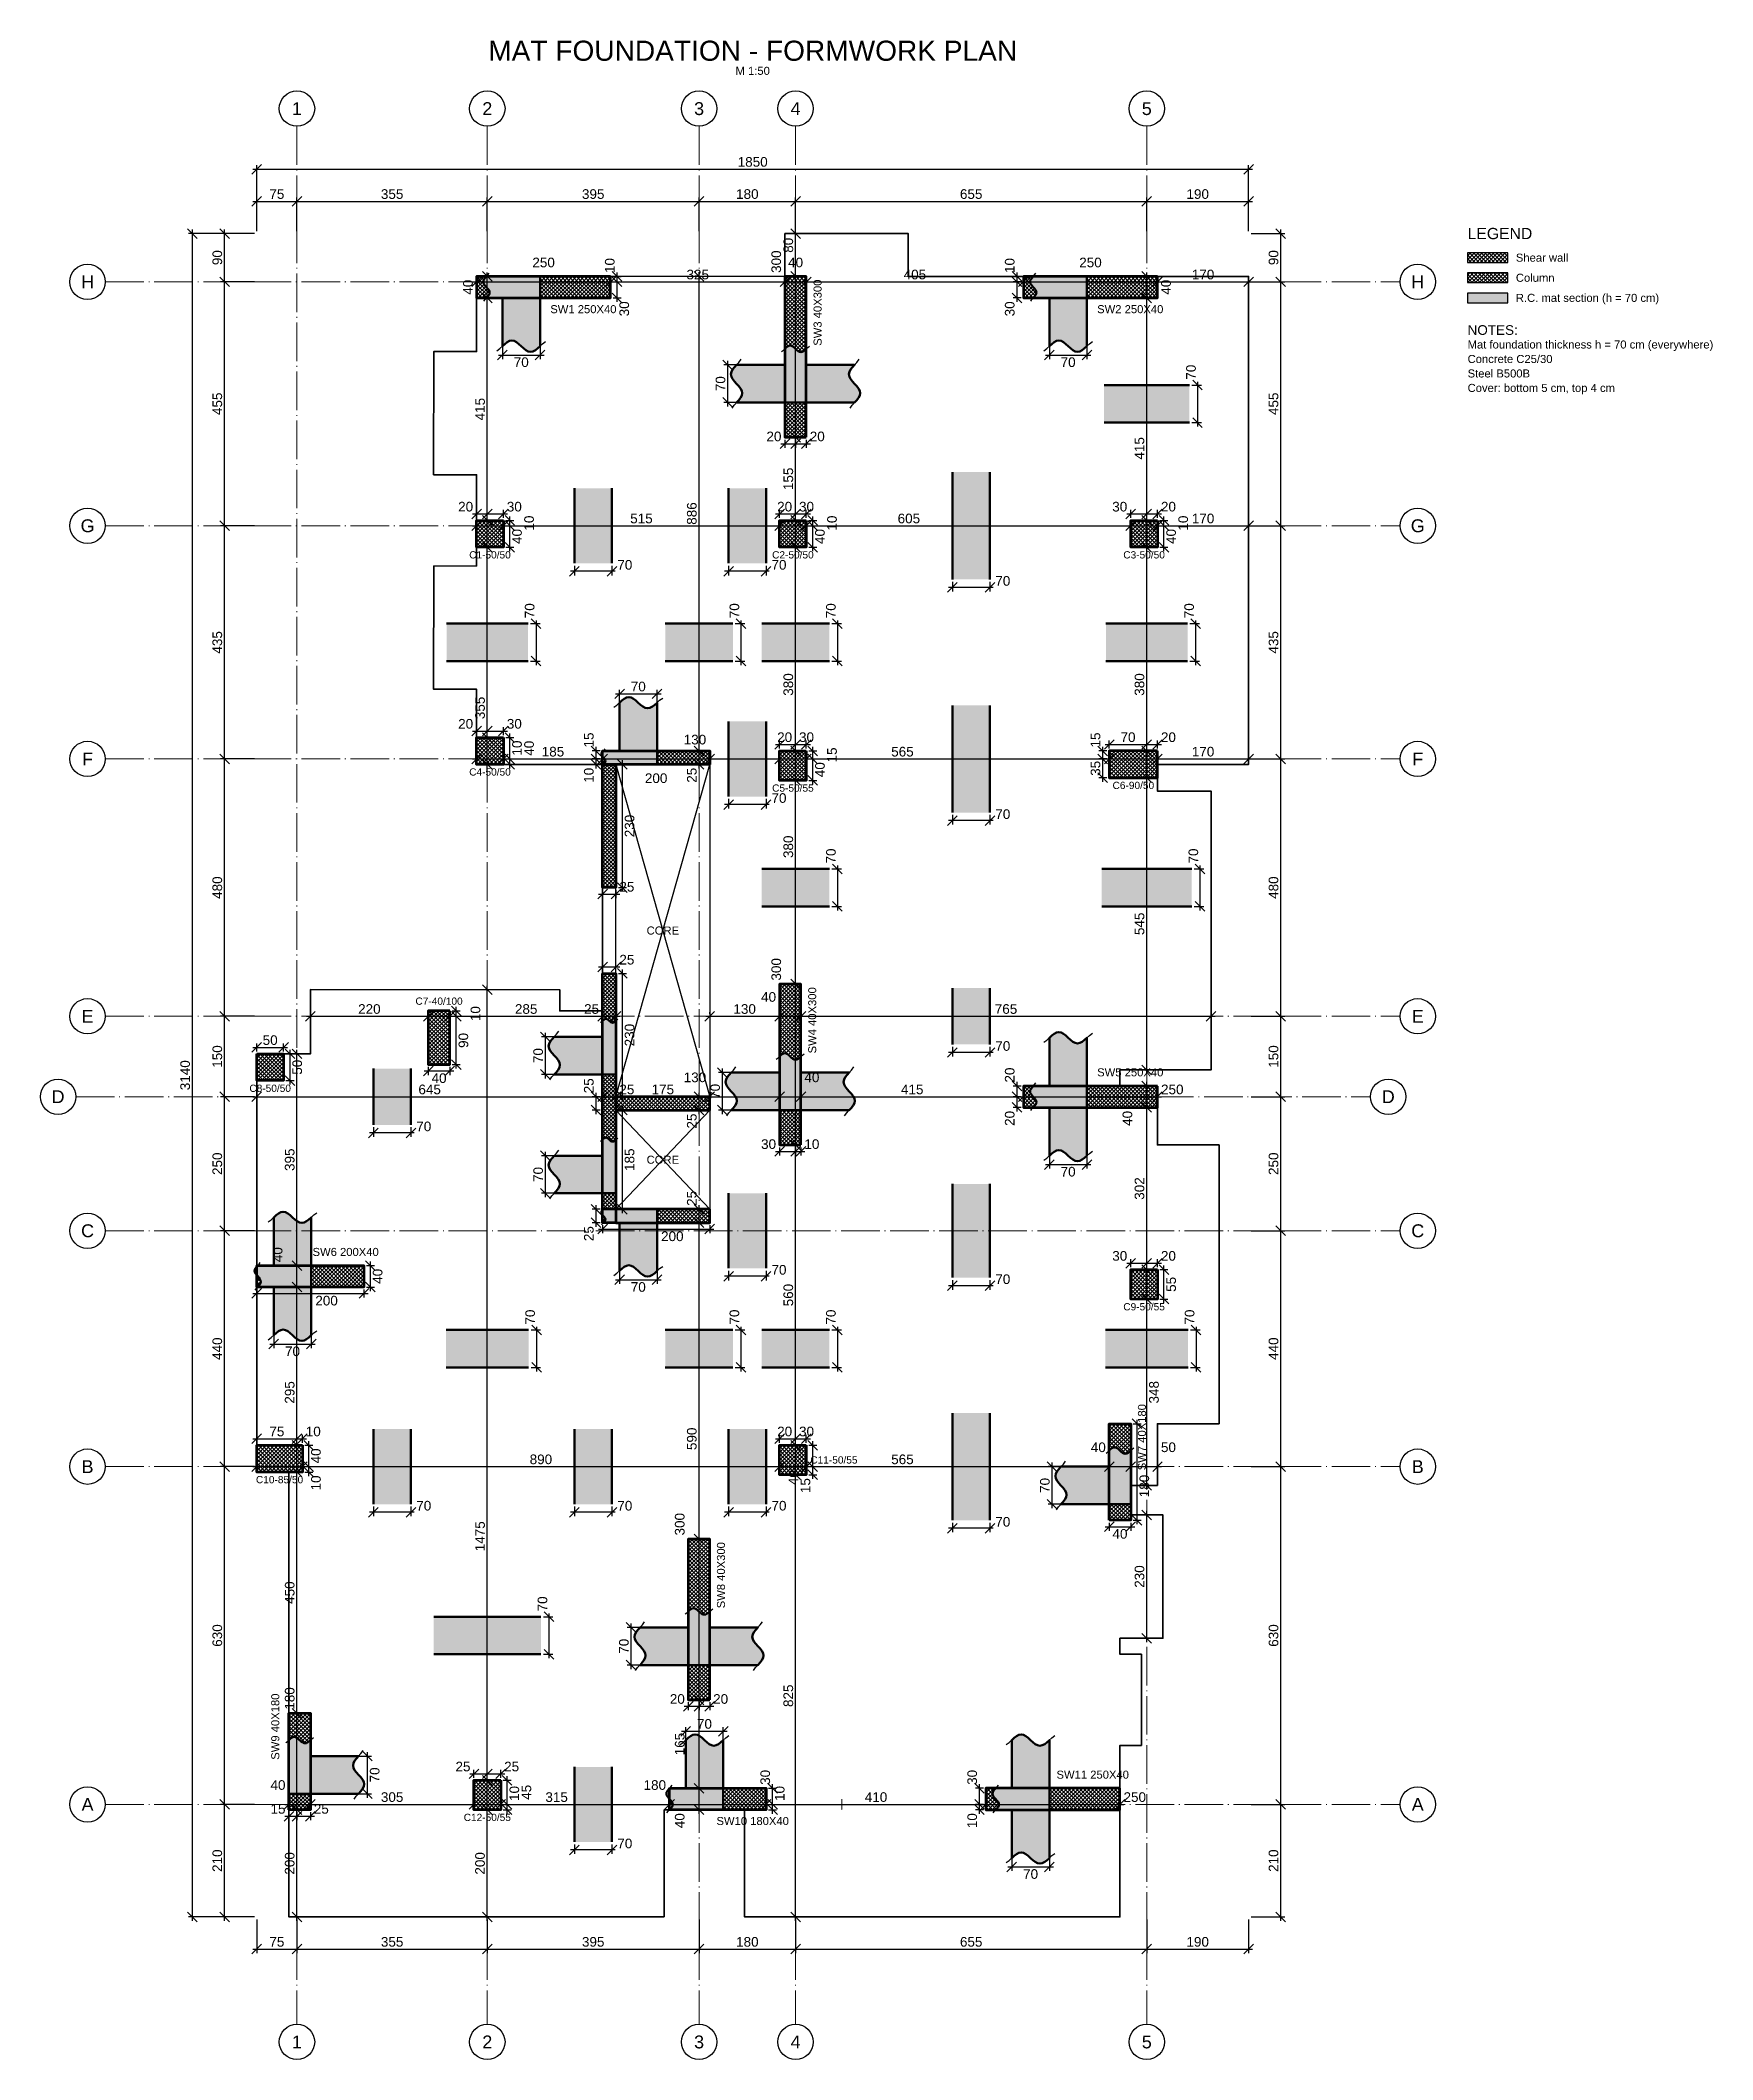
# Model space of a CAD drawing. Header units: millimetres. Extents: x -404 to 6018, y -5139 to 7890.
# Drawn here: x -404 to 2715, y 4124 to 7890 of the extents above; entities that cross this region are included whole.
import ezdxf
from ezdxf.enums import TextEntityAlignment as Align

# ---------------------------------------------------------------- set-up
doc = ezdxf.new("R2010")
doc.units = ezdxf.units.MM
doc.linetypes.add('ZWCAD_ISO04W100', pattern=[30.5, 24, -3, 0.5, -3])
for name, color, linetype, lineweight in [('AXIS LINES', 255, 'ZWCAD_ISO04W100', 13), ('COLUMN', 140, 'Continuous', 53), ('SLAB', 3, 'Continuous', 35), ('WALL', 10, 'Continuous', 53)]:
    doc.layers.add(name, color=color, linetype=linetype, lineweight=lineweight)
for name, color, linetype in [('FLOOR', 3, 'Continuous'), ('FW_AXIS', 7, 'Continuous'), ('FW_COLUMN_HATCH', 8, 'Continuous'), ('FW_DIM', 7, 'Continuous'), ('FW_OPENING', 1, 'Continuous'), ('FW_SLAB_SECTION', 8, 'Continuous'), ('FW_TEXT', 7, 'Continuous'), ('FW_WALL_HATCH', 8, 'Continuous'), ('FW_WALL_SECTION', 8, 'Continuous'), ('OPENING', 7, 'Continuous')]:
    doc.layers.add(name, color=color, linetype=linetype)
doc.styles.add('REBAR_TXT', font='arial.ttf')
doc.styles.get("Standard").update_dxf_attribs({"font": 'arial.ttf'})
doc.dimstyles.new('FW_DIM', dxfattribs={"dimtxt": 18, "dimasz": 9, "dimexe": 7.5, "dimexo": 4.5, "dimgap": 4.5, "dimtad": 1, "dimdec": 0, "dimtxsty": 'Standard', "dimtsz": 9, "dimcen": 2.5, "dimdle": 7.5, "dimclrd": 256, "dimclre": 256, "dimclrt": 7, "dimazin": 3, "dimtfac": 1, "dimtmove": 2, "dimatfit": 3})

msp = doc.modelspace()

# ---------------------------------------------------------------- texts
at = {"layer": 'FW_AXIS', "color": 7, "style": 'REBAR_TXT'}
for s, p in [('1', (75, 7763.2)), ('2', (430, 7763.2)), ('3', (825, 7763.2)), ('4', (1005, 7763.2)), ('5', (1660, 7763.2)), ('H', (-315.6, 7440.1)), ('H', (2165.4, 7440.1)), ('G', (-315.6, 6985.1)), ('G', (2165.4, 6985.1)), ('F', (-315.6, 6550.1)), ('F', (2165.4, 6550.1)), ('E', (-315.6, 6070.1)), ('E', (2165.4, 6070.1)), ('D', (-370.6, 5920.1)), ('D', (2110.4, 5920.1)), ('C', (-315.6, 5670.1)), ('C', (2165.4, 5670.1)), ('B', (-315.6, 5230.1)), ('B', (2165.4, 5230.1)), ('A', (-315.6, 4600.1)), ('A', (2165.4, 4600.1)), ('1', (75, 4157)), ('2', (430, 4157)), ('3', (825, 4157)), ('4', (1005, 4157)), ('5', (1660, 4157))]:
    msp.add_text(s, height=24, dxfattribs=at).set_placement(p, align=Align.MIDDLE_CENTER)
at = {"layer": 'FW_TEXT', "color": 7, "style": 'REBAR_TXT'}
for s, height, p in [('MAT FOUNDATION - FORMWORK PLAN', 37.5, (925, 7871.2)), ('M 1:50', 15, (925, 7833.7)), ('CORE', 15, (757.4, 6230.1)), ('CORE', 15, (757.4, 5802.6))]:
    msp.add_text(s, height=height, dxfattribs=at).set_placement(p, align=Align.MIDDLE_CENTER)
for s, height, p in [('LEGEND', 21, (2258.4, 7530.2)), ('Shear wall', 15, (2348.4, 7485.2)), ('Column', 15, (2348.4, 7447.7)), ('R.C. mat section (h = 70 cm)', 15, (2348.4, 7410.2)), ('NOTES:', 18, (2258.4, 7350.2)), ('Mat foundation thickness h = 70 cm (everywhere)', 15, (2258.4, 7323.2)), ('Steel B500B', 15, (2258.4, 7269.2)), ('Concrete C25/30', 15, (2258.4, 7296.2)), ('Cover: bottom 5 cm, top 4 cm', 15, (2258.4, 7242.2)), ('C11-50/55', 13.5, (1032.5, 5242.6))]:
    msp.add_text(s, height=height, dxfattribs=at).set_placement(p, align=Align.MIDDLE_LEFT)
for s, p in [('SW3 40X300', (1038.5, 7382.6)), ('SW4 40X300', (1028.5, 6062.6)), ('SW7 40X180', (1643.5, 5285.1)), ('SW8 40X300', (858.3, 5027.6))]:
    msp.add_text(s, height=15, rotation=90, dxfattribs=at).set_placement(p, align=Align.TOP_CENTER)
for s, height, p in [('SW1 250X40', 15, (609.2, 7396.6)), ('SW2 250X40', 15, (1629.2, 7396.6)), ('C1-50/50', 13.5, (435, 6937.6)), ('C2-50/50', 13.5, (1000, 6937.6)), ('C3-50/50', 13.5, (1655, 6937.6)), ('C4-50/50', 13.5, (435, 6532.6)), ('C5-50/55', 13.5, (1000, 6502.6)), ('C6-90/50', 13.5, (1635, 6507.6)), ('C8-50/50', 13.5, (25, 5942.6)), ('C9-50/55', 13.5, (1655, 5535.1)), ('C10-85/50', 13.5, (42.5, 5212.6)), ('C12-50/55', 13.5, (430, 4582.6)), ('SW10 180X40', 15, (925, 4576.6))]:
    msp.add_text(s, height=height, dxfattribs=at).set_placement(p, align=Align.TOP_CENTER)
for s, height, p in [('C7-40/100', 13.5, (340, 6087.6)), ('SW5 250X40', 15, (1629.2, 5953.6)), ('SW6 200X40', 15, (165.8, 5618.6)), ('SW11 250X40', 15, (1559.2, 4643.6))]:
    msp.add_text(s, height=height, dxfattribs=at).set_placement(p, align=Align.BOTTOM_CENTER)
msp.add_text('SW9 40X180', height=15, rotation=90, dxfattribs=at).set_placement((46.5, 4745.1), align=Align.BOTTOM_CENTER)

# ---------------------------------------------------------------- blocks, each defined once
blk = doc.blocks.new('_Oblique')
at = {"color": 0, "linetype": 'ByBlock', "lineweight": -2}
blk.add_line((-0.5, -0.5), (0.5, 0.5), dxfattribs=at)
blk = doc.blocks.new('*D1')
for p, q in [((104.5, 4690.1), (214, 4690.1)), ((206.5, 4612.6), (206.5, 4697.6)), ((104.5, 4620.1), (214, 4620.1))]:
    blk.add_line(p, q)
at = {"layer": 'Defpoints'}
for p in [(100, 4690.1), (100, 4620.1), (206.5, 4620.1)]:
    blk.add_point(p, dxfattribs=at)
at = {"layer": 'FW_DIM', "xscale": 18, "yscale": 18, "rotation": 90}
for p in [(206.5, 4690.1), (206.5, 4620.1)]:
    blk.add_blockref('_OBLIQUE', p, dxfattribs=at)
at = {"layer": 'FW_DIM', "color": 7, "insert": (220, 4655.1), "char_height": 18, "attachment_point": 5, "rotation": 90}
blk.add_mtext('70', dxfattribs=at)
blk = doc.blocks.new('*D2')
for p, q in [((31.7, 5560.6), (31.7, 5451.1)), ((101.7, 5560.6), (101.7, 5451.1)), ((24.2, 5458.6), (109.2, 5458.6))]:
    blk.add_line(p, q)
at = {"layer": 'Defpoints'}
for p in [(31.7, 5565.1), (101.7, 5565.1), (31.7, 5458.6)]:
    blk.add_point(p, dxfattribs=at)
at = {"layer": 'FW_DIM', "xscale": 18, "yscale": 18}
for p in [(31.7, 5458.6), (101.7, 5458.6)]:
    blk.add_blockref('_OBLIQUE', p, dxfattribs=at)
at = {"layer": 'FW_DIM', "color": 7, "insert": (66.7, 5445.1), "char_height": 18, "attachment_point": 5}
blk.add_mtext('70', dxfattribs=at)
blk = doc.blocks.new('*D3')
for p, q in [((676.6, 5680.6), (676.6, 5571.1)), ((746.6, 5680.6), (746.6, 5571.1)), ((669.1, 5578.6), (754.1, 5578.6))]:
    blk.add_line(p, q)
at = {"layer": 'Defpoints'}
for p in [(676.6, 5685.1), (746.6, 5685.1), (676.6, 5578.6)]:
    blk.add_point(p, dxfattribs=at)
at = {"layer": 'FW_DIM', "xscale": 18, "yscale": 18}
for p in [(676.6, 5578.6), (746.6, 5578.6)]:
    blk.add_blockref('_OBLIQUE', p, dxfattribs=at)
at = {"layer": 'FW_DIM', "color": 7, "insert": (711.6, 5565.1), "char_height": 18, "attachment_point": 5}
blk.add_mtext('70', dxfattribs=at)
blk = doc.blocks.new('*D4')
for p, q in [((640.4, 5810.1), (530.9, 5810.1)), ((538.4, 5732.6), (538.4, 5817.6)), ((640.4, 5740.1), (530.9, 5740.1))]:
    blk.add_line(p, q)
at = {"layer": 'Defpoints'}
for p in [(644.9, 5810.1), (538.4, 5740.1), (644.9, 5740.1)]:
    blk.add_point(p, dxfattribs=at)
at = {"layer": 'FW_DIM', "xscale": 18, "yscale": 18, "rotation": 90}
for p in [(538.4, 5810.1), (538.4, 5740.1)]:
    blk.add_blockref('_OBLIQUE', p, dxfattribs=at)
at = {"layer": 'FW_DIM', "color": 7, "insert": (524.9, 5775.1), "char_height": 18, "attachment_point": 5, "rotation": 90}
blk.add_mtext('70', dxfattribs=at)
blk = doc.blocks.new('*D5')
for p, q in [((640.4, 6031.8), (530.9, 6031.8)), ((538.4, 5954.3), (538.4, 6039.3)), ((640.4, 5961.8), (530.9, 5961.8))]:
    blk.add_line(p, q)
at = {"layer": 'Defpoints'}
for p in [(644.9, 6031.8), (538.4, 5961.8), (644.9, 5961.8)]:
    blk.add_point(p, dxfattribs=at)
at = {"layer": 'FW_DIM', "xscale": 18, "yscale": 18, "rotation": 90}
for p in [(538.4, 6031.8), (538.4, 5961.8)]:
    blk.add_blockref('_OBLIQUE', p, dxfattribs=at)
at = {"layer": 'FW_DIM', "color": 7, "insert": (524.9, 5996.8), "char_height": 18, "attachment_point": 5, "rotation": 90}
blk.add_mtext('70', dxfattribs=at)
blk = doc.blocks.new('*D6')
for p, q in [((669.1, 6671.6), (754.1, 6671.6)), ((676.6, 6569.6), (676.6, 6679.1)), ((746.6, 6569.6), (746.6, 6679.1))]:
    blk.add_line(p, q)
at = {"layer": 'Defpoints'}
for p in [(676.6, 6671.6), (676.6, 6565.1), (746.6, 6565.1)]:
    blk.add_point(p, dxfattribs=at)
at = {"layer": 'FW_DIM', "xscale": 18, "yscale": 18}
for p in [(676.6, 6671.6), (746.6, 6671.6)]:
    blk.add_blockref('_OBLIQUE', p, dxfattribs=at)
at = {"layer": 'FW_DIM', "color": 7, "insert": (711.6, 6685.1), "char_height": 18, "attachment_point": 5}
blk.add_mtext('70', dxfattribs=at)
blk = doc.blocks.new('*D7')
for p, q in [((458.3, 7405.6), (458.3, 7296.1)), ((528.3, 7405.6), (528.3, 7296.1)), ((450.8, 7303.6), (535.8, 7303.6))]:
    blk.add_line(p, q)
at = {"layer": 'Defpoints'}
for p in [(458.3, 7410.1), (528.3, 7410.1), (458.3, 7303.6)]:
    blk.add_point(p, dxfattribs=at)
at = {"layer": 'FW_DIM', "xscale": 18, "yscale": 18}
for p in [(458.3, 7303.6), (528.3, 7303.6)]:
    blk.add_blockref('_OBLIQUE', p, dxfattribs=at)
at = {"layer": 'FW_DIM', "color": 7, "insert": (493.3, 7290.1), "char_height": 18, "attachment_point": 5}
blk.add_mtext('70', dxfattribs=at)
blk = doc.blocks.new('*D8')
for p, q in [((792.5, 4736.6), (877.5, 4736.6)), ((800, 4634.6), (800, 4744.1)), ((870, 4634.6), (870, 4744.1))]:
    blk.add_line(p, q)
at = {"layer": 'Defpoints'}
for p in [(800, 4736.6), (800, 4630.1), (870, 4630.1)]:
    blk.add_point(p, dxfattribs=at)
at = {"layer": 'FW_DIM', "xscale": 18, "yscale": 18}
for p in [(800, 4736.6), (870, 4736.6)]:
    blk.add_blockref('_OBLIQUE', p, dxfattribs=at)
at = {"layer": 'FW_DIM', "color": 7, "insert": (835, 4750.1), "char_height": 18, "attachment_point": 5}
blk.add_mtext('70', dxfattribs=at)
blk = doc.blocks.new('*D9')
for p, q in [((1408.3, 4585.6), (1408.3, 4476.1)), ((1478.3, 4585.6), (1478.3, 4476.1)), ((1400.8, 4483.6), (1485.8, 4483.6))]:
    blk.add_line(p, q)
at = {"layer": 'Defpoints'}
for p in [(1408.3, 4590.1), (1478.3, 4590.1), (1408.3, 4483.6)]:
    blk.add_point(p, dxfattribs=at)
at = {"layer": 'FW_DIM', "xscale": 18, "yscale": 18}
for p in [(1408.3, 4483.6), (1478.3, 4483.6)]:
    blk.add_blockref('_OBLIQUE', p, dxfattribs=at)
at = {"layer": 'FW_DIM', "color": 7, "insert": (1443.3, 4470.1), "char_height": 18, "attachment_point": 5}
blk.add_mtext('70', dxfattribs=at)
blk = doc.blocks.new('*D10')
for p, q in [((698.3, 4852.6), (698.3, 4937.6)), ((800.3, 4930.1), (690.8, 4930.1)), ((800.3, 4860.1), (690.8, 4860.1))]:
    blk.add_line(p, q)
at = {"layer": 'Defpoints'}
for p in [(804.8, 4930.1), (698.3, 4860.1), (804.8, 4860.1)]:
    blk.add_point(p, dxfattribs=at)
at = {"layer": 'FW_DIM', "xscale": 18, "yscale": 18, "rotation": 90}
for p in [(698.3, 4930.1), (698.3, 4860.1)]:
    blk.add_blockref('_OBLIQUE', p, dxfattribs=at)
at = {"layer": 'FW_DIM', "color": 7, "insert": (684.8, 4895.1), "char_height": 18, "attachment_point": 5, "rotation": 90}
blk.add_mtext('70', dxfattribs=at)
blk = doc.blocks.new('*D11')
for p, q in [((1483.5, 5152.6), (1483.5, 5237.6)), ((1585.5, 5230.1), (1476, 5230.1)), ((1585.5, 5160.1), (1476, 5160.1))]:
    blk.add_line(p, q)
at = {"layer": 'Defpoints'}
for p in [(1590, 5230.1), (1483.5, 5160.1), (1590, 5160.1)]:
    blk.add_point(p, dxfattribs=at)
at = {"layer": 'FW_DIM', "xscale": 18, "yscale": 18, "rotation": 90}
for p in [(1483.5, 5230.1), (1483.5, 5160.1)]:
    blk.add_blockref('_OBLIQUE', p, dxfattribs=at)
at = {"layer": 'FW_DIM', "color": 7, "insert": (1470, 5195.1), "char_height": 18, "attachment_point": 5, "rotation": 90}
blk.add_mtext('70', dxfattribs=at)
blk = doc.blocks.new('*D12')
for p, q in [((1478.3, 5895.6), (1478.3, 5786.1)), ((1548.3, 5895.6), (1548.3, 5786.1)), ((1470.8, 5793.6), (1555.8, 5793.6))]:
    blk.add_line(p, q)
at = {"layer": 'Defpoints'}
for p in [(1478.3, 5900.1), (1548.3, 5900.1), (1478.3, 5793.6)]:
    blk.add_point(p, dxfattribs=at)
at = {"layer": 'FW_DIM', "xscale": 18, "yscale": 18}
for p in [(1478.3, 5793.6), (1548.3, 5793.6)]:
    blk.add_blockref('_OBLIQUE', p, dxfattribs=at)
at = {"layer": 'FW_DIM', "color": 7, "insert": (1513.3, 5780.1), "char_height": 18, "attachment_point": 5}
blk.add_mtext('70', dxfattribs=at)
blk = doc.blocks.new('*D13')
for p, q in [((970.5, 5965.1), (861, 5965.1)), ((868.5, 5887.6), (868.5, 5972.6)), ((970.5, 5895.1), (861, 5895.1))]:
    blk.add_line(p, q)
at = {"layer": 'Defpoints'}
for p in [(975, 5965.1), (868.5, 5895.1), (975, 5895.1)]:
    blk.add_point(p, dxfattribs=at)
at = {"layer": 'FW_DIM', "xscale": 18, "yscale": 18, "rotation": 90}
for p in [(868.5, 5965.1), (868.5, 5895.1)]:
    blk.add_blockref('_OBLIQUE', p, dxfattribs=at)
at = {"layer": 'FW_DIM', "color": 7, "insert": (855, 5930.1), "char_height": 18, "attachment_point": 5, "rotation": 90}
blk.add_mtext('70', dxfattribs=at)
blk = doc.blocks.new('*D14')
for p, q in [((980.5, 7285.1), (871, 7285.1)), ((878.5, 7207.6), (878.5, 7292.6)), ((980.5, 7215.1), (871, 7215.1))]:
    blk.add_line(p, q)
at = {"layer": 'Defpoints'}
for p in [(985, 7285.1), (878.5, 7215.1), (985, 7215.1)]:
    blk.add_point(p, dxfattribs=at)
at = {"layer": 'FW_DIM', "xscale": 18, "yscale": 18, "rotation": 90}
for p in [(878.5, 7285.1), (878.5, 7215.1)]:
    blk.add_blockref('_OBLIQUE', p, dxfattribs=at)
at = {"layer": 'FW_DIM', "color": 7, "insert": (865, 7250.1), "char_height": 18, "attachment_point": 5, "rotation": 90}
blk.add_mtext('70', dxfattribs=at)
blk = doc.blocks.new('*D15')
for p, q in [((1478.3, 7405.6), (1478.3, 7296.1)), ((1548.3, 7405.6), (1548.3, 7296.1)), ((1470.8, 7303.6), (1555.8, 7303.6))]:
    blk.add_line(p, q)
at = {"layer": 'Defpoints'}
for p in [(1478.3, 7410.1), (1548.3, 7410.1), (1478.3, 7303.6)]:
    blk.add_point(p, dxfattribs=at)
at = {"layer": 'FW_DIM', "xscale": 18, "yscale": 18}
for p in [(1478.3, 7303.6), (1548.3, 7303.6)]:
    blk.add_blockref('_OBLIQUE', p, dxfattribs=at)
at = {"layer": 'FW_DIM', "color": 7, "insert": (1513.3, 7290.1), "char_height": 18, "attachment_point": 5}
blk.add_mtext('70', dxfattribs=at)
blk = doc.blocks.new('*D16')
for p, q in [((592.5, 4525.6), (592.5, 4507.6)), ((662.5, 4525.6), (662.5, 4507.6)), ((668.5, 4515.1), (585, 4515.1))]:
    blk.add_line(p, q)
at = {"layer": 'Defpoints'}
for p in [(592.5, 4530.1), (662.5, 4530.1), (592.5, 4515.1)]:
    blk.add_point(p, dxfattribs=at)
at = {"layer": 'FW_DIM', "xscale": 18, "yscale": 18}
for p in [(592.5, 4515.1), (662.5, 4515.1)]:
    blk.add_blockref('_OBLIQUE', p, dxfattribs=at)
at = {"layer": 'FW_DIM', "color": 7, "insert": (686.5, 4527.1), "char_height": 18, "attachment_point": 5}
blk.add_mtext('70', dxfattribs=at)
blk = doc.blocks.new('*D17')
for p, q in [((293.5, 5145.1), (210, 5145.1)), ((217.5, 5155.6), (217.5, 5137.6)), ((287.5, 5155.6), (287.5, 5137.6))]:
    blk.add_line(p, q)
at = {"layer": 'Defpoints'}
for p in [(217.5, 5160.1), (287.5, 5160.1), (217.5, 5145.1)]:
    blk.add_point(p, dxfattribs=at)
at = {"layer": 'FW_DIM', "xscale": 18, "yscale": 18}
for p in [(217.5, 5145.1), (287.5, 5145.1)]:
    blk.add_blockref('_OBLIQUE', p, dxfattribs=at)
at = {"layer": 'FW_DIM', "color": 7, "insert": (311.5, 5157.1), "char_height": 18, "attachment_point": 5}
blk.add_mtext('70', dxfattribs=at)
blk = doc.blocks.new('*D18')
for p, q in [((668.5, 5145.1), (585, 5145.1)), ((592.5, 5155.6), (592.5, 5137.6)), ((662.5, 5155.6), (662.5, 5137.6))]:
    blk.add_line(p, q)
at = {"layer": 'Defpoints'}
for p in [(592.5, 5160.1), (662.5, 5160.1), (592.5, 5145.1)]:
    blk.add_point(p, dxfattribs=at)
at = {"layer": 'FW_DIM', "xscale": 18, "yscale": 18}
for p in [(592.5, 5145.1), (662.5, 5145.1)]:
    blk.add_blockref('_OBLIQUE', p, dxfattribs=at)
at = {"layer": 'FW_DIM', "color": 7, "insert": (686.5, 5157.1), "char_height": 18, "attachment_point": 5}
blk.add_mtext('70', dxfattribs=at)
blk = doc.blocks.new('*D19')
for p, q in [((956, 5145.1), (872.5, 5145.1)), ((880, 5155.6), (880, 5137.6)), ((950, 5155.6), (950, 5137.6))]:
    blk.add_line(p, q)
at = {"layer": 'Defpoints'}
for p in [(880, 5160.1), (950, 5160.1), (880, 5145.1)]:
    blk.add_point(p, dxfattribs=at)
at = {"layer": 'FW_DIM', "xscale": 18, "yscale": 18}
for p in [(880, 5145.1), (950, 5145.1)]:
    blk.add_blockref('_OBLIQUE', p, dxfattribs=at)
at = {"layer": 'FW_DIM', "color": 7, "insert": (974, 5157.1), "char_height": 18, "attachment_point": 5}
blk.add_mtext('70', dxfattribs=at)
blk = doc.blocks.new('*D20')
for p, q in [((1297.5, 5125.6), (1297.5, 5107.6)), ((1367.5, 5125.6), (1367.5, 5107.6)), ((1373.5, 5115.1), (1290, 5115.1))]:
    blk.add_line(p, q)
at = {"layer": 'Defpoints'}
for p in [(1297.5, 5130.1), (1367.5, 5130.1), (1297.5, 5115.1)]:
    blk.add_point(p, dxfattribs=at)
at = {"layer": 'FW_DIM', "xscale": 18, "yscale": 18}
for p in [(1297.5, 5115.1), (1367.5, 5115.1)]:
    blk.add_blockref('_OBLIQUE', p, dxfattribs=at)
at = {"layer": 'FW_DIM', "color": 7, "insert": (1391.5, 5127.1), "char_height": 18, "attachment_point": 5}
blk.add_mtext('70', dxfattribs=at)
blk = doc.blocks.new('*D21')
for p, q in [((956, 5585.1), (872.5, 5585.1)), ((880, 5595.6), (880, 5577.6)), ((950, 5595.6), (950, 5577.6))]:
    blk.add_line(p, q)
at = {"layer": 'Defpoints'}
for p in [(880, 5600.1), (880, 5585.1), (950, 5600.1)]:
    blk.add_point(p, dxfattribs=at)
at = {"layer": 'FW_DIM', "xscale": 18, "yscale": 18}
for p in [(880, 5585.1), (950, 5585.1)]:
    blk.add_blockref('_OBLIQUE', p, dxfattribs=at)
at = {"layer": 'FW_DIM', "color": 7, "insert": (974, 5597.1), "char_height": 18, "attachment_point": 5}
blk.add_mtext('70', dxfattribs=at)
blk = doc.blocks.new('*D22')
for p, q in [((1297.5, 5578.1), (1297.5, 5560.1)), ((1367.5, 5578.1), (1367.5, 5560.1)), ((1373.5, 5567.6), (1290, 5567.6))]:
    blk.add_line(p, q)
at = {"layer": 'Defpoints'}
for p in [(1297.5, 5582.6), (1367.5, 5582.6), (1297.5, 5567.6)]:
    blk.add_point(p, dxfattribs=at)
at = {"layer": 'FW_DIM', "xscale": 18, "yscale": 18}
for p in [(1297.5, 5567.6), (1367.5, 5567.6)]:
    blk.add_blockref('_OBLIQUE', p, dxfattribs=at)
at = {"layer": 'FW_DIM', "color": 7, "insert": (1391.5, 5579.6), "char_height": 18, "attachment_point": 5}
blk.add_mtext('70', dxfattribs=at)
blk = doc.blocks.new('*D23')
for p, q in [((293.5, 5852.6), (210, 5852.6)), ((217.5, 5863.1), (217.5, 5845.1)), ((287.5, 5863.1), (287.5, 5845.1))]:
    blk.add_line(p, q)
at = {"layer": 'Defpoints'}
for p in [(217.5, 5867.6), (217.5, 5852.6), (287.5, 5867.6)]:
    blk.add_point(p, dxfattribs=at)
at = {"layer": 'FW_DIM', "xscale": 18, "yscale": 18}
for p in [(217.5, 5852.6), (287.5, 5852.6)]:
    blk.add_blockref('_OBLIQUE', p, dxfattribs=at)
at = {"layer": 'FW_DIM', "color": 7, "insert": (311.5, 5864.6), "char_height": 18, "attachment_point": 5}
blk.add_mtext('70', dxfattribs=at)
blk = doc.blocks.new('*D24')
for p, q in [((1373.5, 6002.6), (1290, 6002.6)), ((1297.5, 6013.1), (1297.5, 5995.1)), ((1367.5, 6013.1), (1367.5, 5995.1))]:
    blk.add_line(p, q)
at = {"layer": 'Defpoints'}
for p in [(1297.5, 6017.6), (1297.5, 6002.6), (1367.5, 6017.6)]:
    blk.add_point(p, dxfattribs=at)
at = {"layer": 'FW_DIM', "xscale": 18, "yscale": 18}
for p in [(1297.5, 6002.6), (1367.5, 6002.6)]:
    blk.add_blockref('_OBLIQUE', p, dxfattribs=at)
at = {"layer": 'FW_DIM', "color": 7, "insert": (1391.5, 6014.6), "char_height": 18, "attachment_point": 5}
blk.add_mtext('70', dxfattribs=at)
blk = doc.blocks.new('*D25')
for p, q in [((956, 6465.1), (872.5, 6465.1)), ((880, 6475.6), (880, 6457.6)), ((950, 6475.6), (950, 6457.6))]:
    blk.add_line(p, q)
at = {"layer": 'Defpoints'}
for p in [(880, 6480.1), (950, 6480.1), (880, 6465.1)]:
    blk.add_point(p, dxfattribs=at)
at = {"layer": 'FW_DIM', "xscale": 18, "yscale": 18}
for p in [(880, 6465.1), (950, 6465.1)]:
    blk.add_blockref('_OBLIQUE', p, dxfattribs=at)
at = {"layer": 'FW_DIM', "color": 7, "insert": (974, 6477.1), "char_height": 18, "attachment_point": 5}
blk.add_mtext('70', dxfattribs=at)
blk = doc.blocks.new('*D26')
for p, q in [((1297.5, 6445.6), (1297.5, 6427.6)), ((1367.5, 6445.6), (1367.5, 6427.6)), ((1373.5, 6435.1), (1290, 6435.1))]:
    blk.add_line(p, q)
at = {"layer": 'Defpoints'}
for p in [(1297.5, 6450.1), (1367.5, 6450.1), (1297.5, 6435.1)]:
    blk.add_point(p, dxfattribs=at)
at = {"layer": 'FW_DIM', "xscale": 18, "yscale": 18}
for p in [(1297.5, 6435.1), (1367.5, 6435.1)]:
    blk.add_blockref('_OBLIQUE', p, dxfattribs=at)
at = {"layer": 'FW_DIM', "color": 7, "insert": (1391.5, 6447.1), "char_height": 18, "attachment_point": 5}
blk.add_mtext('70', dxfattribs=at)
blk = doc.blocks.new('*D27')
for p, q in [((668.5, 6900.1), (585, 6900.1)), ((592.5, 6910.6), (592.5, 6892.6)), ((662.5, 6910.6), (662.5, 6892.6))]:
    blk.add_line(p, q)
at = {"layer": 'Defpoints'}
for p in [(592.5, 6915.1), (592.5, 6900.1), (662.5, 6915.1)]:
    blk.add_point(p, dxfattribs=at)
at = {"layer": 'FW_DIM', "xscale": 18, "yscale": 18}
for p in [(592.5, 6900.1), (662.5, 6900.1)]:
    blk.add_blockref('_OBLIQUE', p, dxfattribs=at)
at = {"layer": 'FW_DIM', "color": 7, "insert": (686.5, 6912.1), "char_height": 18, "attachment_point": 5}
blk.add_mtext('70', dxfattribs=at)
blk = doc.blocks.new('*D28')
for p, q in [((956, 6900.1), (872.5, 6900.1)), ((880, 6910.6), (880, 6892.6)), ((950, 6910.6), (950, 6892.6))]:
    blk.add_line(p, q)
at = {"layer": 'Defpoints'}
for p in [(880, 6915.1), (880, 6900.1), (950, 6915.1)]:
    blk.add_point(p, dxfattribs=at)
at = {"layer": 'FW_DIM', "xscale": 18, "yscale": 18}
for p in [(880, 6900.1), (950, 6900.1)]:
    blk.add_blockref('_OBLIQUE', p, dxfattribs=at)
at = {"layer": 'FW_DIM', "color": 7, "insert": (974, 6912.1), "char_height": 18, "attachment_point": 5}
blk.add_mtext('70', dxfattribs=at)
blk = doc.blocks.new('*D29')
for p, q in [((1373.5, 6870.1), (1290, 6870.1)), ((1297.5, 6880.6), (1297.5, 6862.6)), ((1367.5, 6880.6), (1367.5, 6862.6))]:
    blk.add_line(p, q)
at = {"layer": 'Defpoints'}
for p in [(1297.5, 6885.1), (1297.5, 6870.1), (1367.5, 6885.1)]:
    blk.add_point(p, dxfattribs=at)
at = {"layer": 'FW_DIM', "xscale": 18, "yscale": 18}
for p in [(1297.5, 6870.1), (1367.5, 6870.1)]:
    blk.add_blockref('_OBLIQUE', p, dxfattribs=at)
at = {"layer": 'FW_DIM', "color": 7, "insert": (1391.5, 6882.1), "char_height": 18, "attachment_point": 5}
blk.add_mtext('70', dxfattribs=at)
blk = doc.blocks.new('*D30')
for p, q in [((534.5, 4950.1), (552.5, 4950.1)), ((545, 4956.1), (545, 4872.6)), ((534.5, 4880.1), (552.5, 4880.1))]:
    blk.add_line(p, q)
at = {"layer": 'Defpoints'}
for p in [(530, 4950.1), (530, 4880.1), (545, 4880.1)]:
    blk.add_point(p, dxfattribs=at)
at = {"layer": 'FW_DIM', "xscale": 18, "yscale": 18, "rotation": 90}
for p in [(545, 4950.1), (545, 4880.1)]:
    blk.add_blockref('_OBLIQUE', p, dxfattribs=at)
at = {"layer": 'FW_DIM', "color": 7, "insert": (533, 4974.1), "char_height": 18, "attachment_point": 5, "rotation": 90}
blk.add_mtext('70', dxfattribs=at)
blk = doc.blocks.new('*D31')
for p, q in [((511.5, 5485.1), (529.5, 5485.1)), ((522, 5491.1), (522, 5407.6)), ((511.5, 5415.1), (529.5, 5415.1))]:
    blk.add_line(p, q)
at = {"layer": 'Defpoints'}
for p in [(507, 5485.1), (507, 5415.1), (522, 5415.1)]:
    blk.add_point(p, dxfattribs=at)
at = {"layer": 'FW_DIM', "xscale": 18, "yscale": 18, "rotation": 90}
for p in [(522, 5485.1), (522, 5415.1)]:
    blk.add_blockref('_OBLIQUE', p, dxfattribs=at)
at = {"layer": 'FW_DIM', "color": 7, "insert": (510, 5509.1), "char_height": 18, "attachment_point": 5, "rotation": 90}
blk.add_mtext('70', dxfattribs=at)
blk = doc.blocks.new('*D32')
for p, q in [((510.6, 6802.6), (528.6, 6802.6)), ((521.1, 6808.6), (521.1, 6725.1)), ((510.6, 6732.6), (528.6, 6732.6))]:
    blk.add_line(p, q)
at = {"layer": 'Defpoints'}
for p in [(506.1, 6802.6), (506.1, 6732.6), (521.1, 6732.6)]:
    blk.add_point(p, dxfattribs=at)
at = {"layer": 'FW_DIM', "xscale": 18, "yscale": 18, "rotation": 90}
for p in [(521.1, 6802.6), (521.1, 6732.6)]:
    blk.add_blockref('_OBLIQUE', p, dxfattribs=at)
at = {"layer": 'FW_DIM', "color": 7, "insert": (509.1, 6826.6), "char_height": 18, "attachment_point": 5, "rotation": 90}
blk.add_mtext('70', dxfattribs=at)
blk = doc.blocks.new('*D33')
for p, q in [((892.5, 5485.1), (910.5, 5485.1)), ((903, 5491.1), (903, 5407.6)), ((892.5, 5415.1), (910.5, 5415.1))]:
    blk.add_line(p, q)
at = {"layer": 'Defpoints'}
for p in [(888, 5485.1), (888, 5415.1), (903, 5415.1)]:
    blk.add_point(p, dxfattribs=at)
at = {"layer": 'FW_DIM', "xscale": 18, "yscale": 18, "rotation": 90}
for p in [(903, 5485.1), (903, 5415.1)]:
    blk.add_blockref('_OBLIQUE', p, dxfattribs=at)
at = {"layer": 'FW_DIM', "color": 7, "insert": (891, 5509.1), "char_height": 18, "attachment_point": 5, "rotation": 90}
blk.add_mtext('70', dxfattribs=at)
blk = doc.blocks.new('*D34')
for p, q in [((892.5, 6802.6), (910.5, 6802.6)), ((903, 6808.6), (903, 6725.1)), ((892.5, 6732.6), (910.5, 6732.6))]:
    blk.add_line(p, q)
at = {"layer": 'Defpoints'}
for p in [(888, 6802.6), (888, 6732.6), (903, 6732.6)]:
    blk.add_point(p, dxfattribs=at)
at = {"layer": 'FW_DIM', "xscale": 18, "yscale": 18, "rotation": 90}
for p in [(903, 6802.6), (903, 6732.6)]:
    blk.add_blockref('_OBLIQUE', p, dxfattribs=at)
at = {"layer": 'FW_DIM', "color": 7, "insert": (891, 6826.6), "char_height": 18, "attachment_point": 5, "rotation": 90}
blk.add_mtext('70', dxfattribs=at)
blk = doc.blocks.new('*D35')
for p, q in [((1072.5, 5485.1), (1090.5, 5485.1)), ((1083, 5491.1), (1083, 5407.6)), ((1072.5, 5415.1), (1090.5, 5415.1))]:
    blk.add_line(p, q)
at = {"layer": 'Defpoints'}
for p in [(1068, 5485.1), (1068, 5415.1), (1083, 5415.1)]:
    blk.add_point(p, dxfattribs=at)
at = {"layer": 'FW_DIM', "xscale": 18, "yscale": 18, "rotation": 90}
for p in [(1083, 5485.1), (1083, 5415.1)]:
    blk.add_blockref('_OBLIQUE', p, dxfattribs=at)
at = {"layer": 'FW_DIM', "color": 7, "insert": (1071, 5509.1), "char_height": 18, "attachment_point": 5, "rotation": 90}
blk.add_mtext('70', dxfattribs=at)
blk = doc.blocks.new('*D36')
for p, q in [((1072.5, 6345.1), (1090.5, 6345.1)), ((1083, 6351.1), (1083, 6267.6)), ((1072.5, 6275.1), (1090.5, 6275.1))]:
    blk.add_line(p, q)
at = {"layer": 'Defpoints'}
for p in [(1068, 6345.1), (1068, 6275.1), (1083, 6275.1)]:
    blk.add_point(p, dxfattribs=at)
at = {"layer": 'FW_DIM', "xscale": 18, "yscale": 18, "rotation": 90}
for p in [(1083, 6345.1), (1083, 6275.1)]:
    blk.add_blockref('_OBLIQUE', p, dxfattribs=at)
at = {"layer": 'FW_DIM', "color": 7, "insert": (1071, 6369.1), "char_height": 18, "attachment_point": 5, "rotation": 90}
blk.add_mtext('70', dxfattribs=at)
blk = doc.blocks.new('*D37')
for p, q in [((1072.5, 6802.6), (1090.5, 6802.6)), ((1083, 6808.6), (1083, 6725.1)), ((1072.5, 6732.6), (1090.5, 6732.6))]:
    blk.add_line(p, q)
at = {"layer": 'Defpoints'}
for p in [(1068, 6802.6), (1068, 6732.6), (1083, 6732.6)]:
    blk.add_point(p, dxfattribs=at)
at = {"layer": 'FW_DIM', "xscale": 18, "yscale": 18, "rotation": 90}
for p in [(1083, 6802.6), (1083, 6732.6)]:
    blk.add_blockref('_OBLIQUE', p, dxfattribs=at)
at = {"layer": 'FW_DIM', "color": 7, "insert": (1071, 6826.6), "char_height": 18, "attachment_point": 5, "rotation": 90}
blk.add_mtext('70', dxfattribs=at)
blk = doc.blocks.new('*D38')
for p, q in [((1741.5, 5485.1), (1759.5, 5485.1)), ((1752, 5491.1), (1752, 5407.6)), ((1741.5, 5415.1), (1759.5, 5415.1))]:
    blk.add_line(p, q)
at = {"layer": 'Defpoints'}
for p in [(1737, 5485.1), (1737, 5415.1), (1752, 5415.1)]:
    blk.add_point(p, dxfattribs=at)
at = {"layer": 'FW_DIM', "xscale": 18, "yscale": 18, "rotation": 90}
for p in [(1752, 5485.1), (1752, 5415.1)]:
    blk.add_blockref('_OBLIQUE', p, dxfattribs=at)
at = {"layer": 'FW_DIM', "color": 7, "insert": (1740, 5509.1), "char_height": 18, "attachment_point": 5, "rotation": 90}
blk.add_mtext('70', dxfattribs=at)
blk = doc.blocks.new('*D39')
for p, q in [((1748.5, 6345.1), (1766.5, 6345.1)), ((1759, 6351.1), (1759, 6267.6)), ((1748.5, 6275.1), (1766.5, 6275.1))]:
    blk.add_line(p, q)
at = {"layer": 'Defpoints'}
for p in [(1744, 6345.1), (1744, 6275.1), (1759, 6275.1)]:
    blk.add_point(p, dxfattribs=at)
at = {"layer": 'FW_DIM', "xscale": 18, "yscale": 18, "rotation": 90}
for p in [(1759, 6345.1), (1759, 6275.1)]:
    blk.add_blockref('_OBLIQUE', p, dxfattribs=at)
at = {"layer": 'FW_DIM', "color": 7, "insert": (1747, 6369.1), "char_height": 18, "attachment_point": 5, "rotation": 90}
blk.add_mtext('70', dxfattribs=at)
blk = doc.blocks.new('*D40')
for p, q in [((1740.6, 6802.6), (1758.6, 6802.6)), ((1751.1, 6808.6), (1751.1, 6725.1)), ((1740.6, 6732.6), (1758.6, 6732.6))]:
    blk.add_line(p, q)
at = {"layer": 'Defpoints'}
for p in [(1736.1, 6802.6), (1736.1, 6732.6), (1751.1, 6732.6)]:
    blk.add_point(p, dxfattribs=at)
at = {"layer": 'FW_DIM', "xscale": 18, "yscale": 18, "rotation": 90}
for p in [(1751.1, 6802.6), (1751.1, 6732.6)]:
    blk.add_blockref('_OBLIQUE', p, dxfattribs=at)
at = {"layer": 'FW_DIM', "color": 7, "insert": (1739.1, 6826.6), "char_height": 18, "attachment_point": 5, "rotation": 90}
blk.add_mtext('70', dxfattribs=at)
blk = doc.blocks.new('*D41')
for p, q in [((1744.1, 7247.6), (1762.1, 7247.6)), ((1754.6, 7253.6), (1754.6, 7170.1)), ((1744.1, 7177.6), (1762.1, 7177.6))]:
    blk.add_line(p, q)
at = {"layer": 'Defpoints'}
for p in [(1739.6, 7247.6), (1739.6, 7177.6), (1754.6, 7177.6)]:
    blk.add_point(p, dxfattribs=at)
at = {"layer": 'FW_DIM', "xscale": 18, "yscale": 18, "rotation": 90}
for p in [(1754.6, 7247.6), (1754.6, 7177.6)]:
    blk.add_blockref('_OBLIQUE', p, dxfattribs=at)
at = {"layer": 'FW_DIM', "color": 7, "insert": (1742.6, 7271.6), "char_height": 18, "attachment_point": 5, "rotation": 90}
blk.add_mtext('70', dxfattribs=at)
blk = doc.blocks.new('*D42')
for p, q in [((52.5, 4578.1), (82.5, 4578.1)), ((60, 4585.6), (60, 4570.6)), ((75, 4585.6), (75, 4570.6))]:
    blk.add_line(p, q)
at = {"layer": 'Defpoints'}
for p in [(60, 4590.1), (60, 4578.1), (75, 4590.1)]:
    blk.add_point(p, dxfattribs=at)
at = {"layer": 'FW_DIM', "xscale": 18, "yscale": 18}
for p in [(60, 4578.1), (75, 4578.1)]:
    blk.add_blockref('_OBLIQUE', p, dxfattribs=at)
at = {"layer": 'FW_DIM', "color": 7, "insert": (39.6, 4591.6), "char_height": 18, "attachment_point": 5}
blk.add_mtext('15', dxfattribs=at)
blk = doc.blocks.new('*D43')
for p, q in [((67.5, 4578.1), (107.5, 4578.1)), ((75, 4585.6), (75, 4570.6)), ((100, 4585.6), (100, 4570.6))]:
    blk.add_line(p, q)
at = {"layer": 'Defpoints'}
for p in [(75, 4590.1), (75, 4578.1), (100, 4590.1)]:
    blk.add_point(p, dxfattribs=at)
at = {"layer": 'FW_DIM', "xscale": 18, "yscale": 18}
for p in [(75, 4578.1), (100, 4578.1)]:
    blk.add_blockref('_OBLIQUE', p, dxfattribs=at)
at = {"layer": 'FW_DIM', "color": 7, "insert": (120.4, 4591.6), "char_height": 18, "attachment_point": 5}
blk.add_mtext('25', dxfattribs=at)
blk = doc.blocks.new('*D44')
for p, q in [((212, 5557.6), (212, 5612.6)), ((204.5, 5605.1), (219.5, 5605.1)), ((204.5, 5565.1), (219.5, 5565.1))]:
    blk.add_line(p, q)
at = {"layer": 'Defpoints'}
for p in [(200, 5605.1), (200, 5565.1), (212, 5565.1)]:
    blk.add_point(p, dxfattribs=at)
at = {"layer": 'FW_DIM', "xscale": 18, "yscale": 18, "rotation": 90}
for p in [(212, 5605.1), (212, 5565.1)]:
    blk.add_blockref('_OBLIQUE', p, dxfattribs=at)
at = {"layer": 'FW_DIM', "color": 7, "insert": (225.5, 5585.1), "char_height": 18, "attachment_point": 5, "rotation": 90}
blk.add_mtext('40', dxfattribs=at)
blk = doc.blocks.new('*D45')
for p, q in [((-7.5, 5553.1), (207.5, 5553.1)), ((0, 5560.6), (0, 5545.6)), ((200, 5560.6), (200, 5545.6))]:
    blk.add_line(p, q)
at = {"layer": 'Defpoints'}
for p in [(0, 5565.1), (0, 5553.1), (200, 5565.1)]:
    blk.add_point(p, dxfattribs=at)
at = {"layer": 'FW_DIM', "xscale": 18, "yscale": 18}
for p in [(0, 5553.1), (200, 5553.1)]:
    blk.add_blockref('_OBLIQUE', p, dxfattribs=at)
at = {"layer": 'FW_DIM', "color": 7, "insert": (130.2, 5539.6), "char_height": 18, "attachment_point": 5}
blk.add_mtext('200', dxfattribs=at)
blk = doc.blocks.new('*D46')
for p, q in [((640.4, 5710.1), (625.4, 5710.1)), ((632.9, 5677.6), (632.9, 5717.6)), ((640.4, 5685.1), (625.4, 5685.1))]:
    blk.add_line(p, q)
at = {"layer": 'Defpoints'}
for p in [(644.9, 5710.1), (632.9, 5685.1), (644.9, 5685.1)]:
    blk.add_point(p, dxfattribs=at)
at = {"layer": 'FW_DIM', "xscale": 18, "yscale": 18, "rotation": 90}
for p in [(632.9, 5710.1), (632.9, 5685.1)]:
    blk.add_blockref('_OBLIQUE', p, dxfattribs=at)
at = {"layer": 'FW_DIM', "color": 7, "insert": (619.4, 5664.7), "char_height": 18, "attachment_point": 5, "rotation": 90}
blk.add_mtext('25', dxfattribs=at)
blk = doc.blocks.new('*D47')
for p, q in [((637.4, 5673.1), (852.4, 5673.1)), ((644.9, 5680.6), (644.9, 5665.6)), ((844.9, 5680.6), (844.9, 5665.6))]:
    blk.add_line(p, q)
at = {"layer": 'Defpoints'}
for p in [(644.9, 5685.1), (644.9, 5673.1), (844.9, 5685.1)]:
    blk.add_point(p, dxfattribs=at)
at = {"layer": 'FW_DIM', "xscale": 18, "yscale": 18}
for p in [(644.9, 5673.1), (844.9, 5673.1)]:
    blk.add_blockref('_OBLIQUE', p, dxfattribs=at)
at = {"layer": 'FW_DIM', "color": 7, "insert": (775.1, 5659.6), "char_height": 18, "attachment_point": 5}
blk.add_mtext('200', dxfattribs=at)
blk = doc.blocks.new('*D48')
for p, q in [((640.4, 5920.1), (625.4, 5920.1)), ((632.9, 5887.6), (632.9, 5927.6)), ((640.4, 5895.1), (625.4, 5895.1))]:
    blk.add_line(p, q)
at = {"layer": 'Defpoints'}
for p in [(644.9, 5920.1), (632.9, 5895.1), (644.9, 5895.1)]:
    blk.add_point(p, dxfattribs=at)
at = {"layer": 'FW_DIM', "xscale": 18, "yscale": 18, "rotation": 90}
for p in [(632.9, 5920.1), (632.9, 5895.1)]:
    blk.add_blockref('_OBLIQUE', p, dxfattribs=at)
at = {"layer": 'FW_DIM', "color": 7, "insert": (619.4, 5940.5), "char_height": 18, "attachment_point": 5, "rotation": 90}
blk.add_mtext('25', dxfattribs=at)
blk = doc.blocks.new('*D49')
for p, q in [((674.4, 5895.1), (689.4, 5895.1)), ((681.9, 5702.6), (681.9, 5902.6)), ((674.4, 5710.1), (689.4, 5710.1))]:
    blk.add_line(p, q)
at = {"layer": 'Defpoints'}
for p in [(669.9, 5895.1), (669.9, 5710.1), (681.9, 5710.1)]:
    blk.add_point(p, dxfattribs=at)
at = {"layer": 'FW_DIM', "xscale": 18, "yscale": 18, "rotation": 90}
for p in [(681.9, 5895.1), (681.9, 5710.1)]:
    blk.add_blockref('_OBLIQUE', p, dxfattribs=at)
at = {"layer": 'FW_DIM', "color": 7, "insert": (695.4, 5802.6), "char_height": 18, "attachment_point": 5, "rotation": 90}
blk.add_mtext('185', dxfattribs=at)
blk = doc.blocks.new('*D50')
for p, q in [((637.4, 6162.1), (677.4, 6162.1)), ((644.9, 6154.6), (644.9, 6169.6)), ((669.9, 6154.6), (669.9, 6169.6))]:
    blk.add_line(p, q)
at = {"layer": 'Defpoints'}
for p in [(644.9, 6162.1), (644.9, 6150.1), (669.9, 6150.1)]:
    blk.add_point(p, dxfattribs=at)
at = {"layer": 'FW_DIM', "xscale": 18, "yscale": 18}
for p in [(644.9, 6162.1), (669.9, 6162.1)]:
    blk.add_blockref('_OBLIQUE', p, dxfattribs=at)
at = {"layer": 'FW_DIM', "color": 7, "insert": (690.3, 6175.6), "char_height": 18, "attachment_point": 5}
blk.add_mtext('25', dxfattribs=at)
blk = doc.blocks.new('*D51')
for p, q in [((674.4, 6150.1), (689.4, 6150.1)), ((681.9, 5912.6), (681.9, 6157.6)), ((674.4, 5920.1), (689.4, 5920.1))]:
    blk.add_line(p, q)
at = {"layer": 'Defpoints'}
for p in [(669.9, 6150.1), (669.9, 5920.1), (681.9, 5920.1)]:
    blk.add_point(p, dxfattribs=at)
at = {"layer": 'FW_DIM', "xscale": 18, "yscale": 18, "rotation": 90}
for p in [(681.9, 6150.1), (681.9, 5920.1)]:
    blk.add_blockref('_OBLIQUE', p, dxfattribs=at)
at = {"layer": 'FW_DIM', "color": 7, "insert": (695.4, 6035.1), "char_height": 18, "attachment_point": 5, "rotation": 90}
blk.add_mtext('230', dxfattribs=at)
blk = doc.blocks.new('*D52')
for p, q in [((632.9, 6532.6), (632.9, 6557.6)), ((640.4, 6550.1), (625.4, 6550.1)), ((640.4, 6540.1), (625.4, 6540.1))]:
    blk.add_line(p, q)
at = {"layer": 'Defpoints'}
for p in [(632.9, 6540.1), (644.9, 6550.1), (644.9, 6540.1)]:
    blk.add_point(p, dxfattribs=at)
at = {"layer": 'FW_DIM', "xscale": 18, "yscale": 18, "rotation": 90}
for p in [(632.9, 6550.1), (632.9, 6540.1)]:
    blk.add_blockref('_OBLIQUE', p, dxfattribs=at)
at = {"layer": 'FW_DIM', "color": 7, "insert": (619.4, 6519.7), "char_height": 18, "attachment_point": 5, "rotation": 90}
blk.add_mtext('10', dxfattribs=at)
blk = doc.blocks.new('*D53')
for p, q in [((640.4, 6565.1), (625.4, 6565.1)), ((632.9, 6542.6), (632.9, 6572.6)), ((640.4, 6550.1), (625.4, 6550.1))]:
    blk.add_line(p, q)
at = {"layer": 'Defpoints'}
for p in [(644.9, 6565.1), (632.9, 6550.1), (644.9, 6550.1)]:
    blk.add_point(p, dxfattribs=at)
at = {"layer": 'FW_DIM', "xscale": 18, "yscale": 18, "rotation": 90}
for p in [(632.9, 6565.1), (632.9, 6550.1)]:
    blk.add_blockref('_OBLIQUE', p, dxfattribs=at)
at = {"layer": 'FW_DIM', "color": 7, "insert": (619.4, 6585.5), "char_height": 18, "attachment_point": 5, "rotation": 90}
blk.add_mtext('15', dxfattribs=at)
blk = doc.blocks.new('*D54')
for p, q in [((637.4, 6298.1), (677.4, 6298.1)), ((644.9, 6305.6), (644.9, 6290.6)), ((669.9, 6305.6), (669.9, 6290.6))]:
    blk.add_line(p, q)
at = {"layer": 'Defpoints'}
for p in [(644.9, 6310.1), (644.9, 6298.1), (669.9, 6310.1)]:
    blk.add_point(p, dxfattribs=at)
at = {"layer": 'FW_DIM', "xscale": 18, "yscale": 18}
for p in [(644.9, 6298.1), (669.9, 6298.1)]:
    blk.add_blockref('_OBLIQUE', p, dxfattribs=at)
at = {"layer": 'FW_DIM', "color": 7, "insert": (690.3, 6311.6), "char_height": 18, "attachment_point": 5}
blk.add_mtext('25', dxfattribs=at)
blk = doc.blocks.new('*D55')
for p, q in [((674.4, 6540.1), (689.4, 6540.1)), ((681.9, 6302.6), (681.9, 6547.6)), ((674.4, 6310.1), (689.4, 6310.1))]:
    blk.add_line(p, q)
at = {"layer": 'Defpoints'}
for p in [(669.9, 6540.1), (669.9, 6310.1), (681.9, 6310.1)]:
    blk.add_point(p, dxfattribs=at)
at = {"layer": 'FW_DIM', "xscale": 18, "yscale": 18, "rotation": 90}
for p in [(681.9, 6540.1), (681.9, 6310.1)]:
    blk.add_blockref('_OBLIQUE', p, dxfattribs=at)
at = {"layer": 'FW_DIM', "color": 7, "insert": (695.4, 6425.1), "char_height": 18, "attachment_point": 5, "rotation": 90}
blk.add_mtext('230', dxfattribs=at)
blk = doc.blocks.new('*D56')
for p, q in [((664.5, 7440.1), (679.5, 7440.1)), ((672, 7402.6), (672, 7447.6)), ((664.5, 7410.1), (679.5, 7410.1))]:
    blk.add_line(p, q)
at = {"layer": 'Defpoints'}
for p in [(660, 7440.1), (660, 7410.1), (672, 7410.1)]:
    blk.add_point(p, dxfattribs=at)
at = {"layer": 'FW_DIM', "xscale": 18, "yscale": 18, "rotation": 90}
for p in [(672, 7440.1), (672, 7410.1)]:
    blk.add_blockref('_OBLIQUE', p, dxfattribs=at)
at = {"layer": 'FW_DIM', "color": 7, "insert": (685.5, 7389.7), "char_height": 18, "attachment_point": 5, "rotation": 90}
blk.add_mtext('30', dxfattribs=at)
blk = doc.blocks.new('*D57')
for p, q in [((672, 7432.6), (672, 7457.6)), ((664.5, 7450.1), (679.5, 7450.1)), ((664.5, 7440.1), (679.5, 7440.1))]:
    blk.add_line(p, q)
at = {"layer": 'Defpoints'}
for p in [(660, 7450.1), (660, 7440.1), (672, 7440.1)]:
    blk.add_point(p, dxfattribs=at)
at = {"layer": 'FW_DIM', "xscale": 18, "yscale": 18, "rotation": 90}
for p in [(672, 7450.1), (672, 7440.1)]:
    blk.add_blockref('_OBLIQUE', p, dxfattribs=at)
at = {"layer": 'FW_DIM', "color": 7, "insert": (658.5, 7470.5), "char_height": 18, "attachment_point": 5, "rotation": 90}
blk.add_mtext('10', dxfattribs=at)
blk = doc.blocks.new('*D58')
for p, q in [((954.5, 4600.1), (969.5, 4600.1)), ((962, 4582.6), (962, 4607.6)), ((954.5, 4590.1), (969.5, 4590.1))]:
    blk.add_line(p, q)
at = {"layer": 'Defpoints'}
for p in [(950, 4600.1), (950, 4590.1), (962, 4590.1)]:
    blk.add_point(p, dxfattribs=at)
at = {"layer": 'FW_DIM', "xscale": 18, "yscale": 18, "rotation": 90}
for p in [(962, 4600.1), (962, 4590.1)]:
    blk.add_blockref('_OBLIQUE', p, dxfattribs=at)
at = {"layer": 'FW_DIM', "color": 7, "insert": (975.5, 4620.5), "char_height": 18, "attachment_point": 5, "rotation": 90}
blk.add_mtext('10', dxfattribs=at)
blk = doc.blocks.new('*D59')
for p, q in [((962, 4592.6), (962, 4637.6)), ((954.5, 4630.1), (969.5, 4630.1)), ((954.5, 4600.1), (969.5, 4600.1))]:
    blk.add_line(p, q)
at = {"layer": 'Defpoints'}
for p in [(950, 4630.1), (950, 4600.1), (962, 4600.1)]:
    blk.add_point(p, dxfattribs=at)
at = {"layer": 'FW_DIM', "xscale": 18, "yscale": 18, "rotation": 90}
for p in [(962, 4630.1), (962, 4600.1)]:
    blk.add_blockref('_OBLIQUE', p, dxfattribs=at)
at = {"layer": 'FW_DIM', "color": 7, "insert": (948.5, 4650.5), "char_height": 18, "attachment_point": 5, "rotation": 90}
blk.add_mtext('30', dxfattribs=at)
blk = doc.blocks.new('*D60')
for p, q in [((1355.5, 4600.1), (1340.5, 4600.1)), ((1348, 4582.6), (1348, 4607.6)), ((1355.5, 4590.1), (1340.5, 4590.1))]:
    blk.add_line(p, q)
at = {"layer": 'Defpoints'}
for p in [(1360, 4600.1), (1348, 4590.1), (1360, 4590.1)]:
    blk.add_point(p, dxfattribs=at)
at = {"layer": 'FW_DIM', "xscale": 18, "yscale": 18, "rotation": 90}
for p in [(1348, 4600.1), (1348, 4590.1)]:
    blk.add_blockref('_OBLIQUE', p, dxfattribs=at)
at = {"layer": 'FW_DIM', "color": 7, "insert": (1334.5, 4569.7), "char_height": 18, "attachment_point": 5, "rotation": 90}
blk.add_mtext('10', dxfattribs=at)
blk = doc.blocks.new('*D61')
for p, q in [((1348, 4592.6), (1348, 4637.6)), ((1355.5, 4630.1), (1340.5, 4630.1)), ((1355.5, 4600.1), (1340.5, 4600.1))]:
    blk.add_line(p, q)
at = {"layer": 'Defpoints'}
for p in [(1348, 4600.1), (1360, 4630.1), (1360, 4600.1)]:
    blk.add_point(p, dxfattribs=at)
at = {"layer": 'FW_DIM', "xscale": 18, "yscale": 18, "rotation": 90}
for p in [(1348, 4630.1), (1348, 4600.1)]:
    blk.add_blockref('_OBLIQUE', p, dxfattribs=at)
at = {"layer": 'FW_DIM', "color": 7, "insert": (1334.5, 4650.5), "char_height": 18, "attachment_point": 5, "rotation": 90}
blk.add_mtext('30', dxfattribs=at)
blk = doc.blocks.new('*D62')
for p, q in [((804.8, 4790.6), (804.8, 4775.6)), ((825, 4790.6), (825, 4775.6)), ((797.3, 4783.1), (832.5, 4783.1))]:
    blk.add_line(p, q)
at = {"layer": 'Defpoints'}
for p in [(804.8, 4795.1), (825, 4795.1), (804.8, 4783.1)]:
    blk.add_point(p, dxfattribs=at)
at = {"layer": 'FW_DIM', "xscale": 18, "yscale": 18}
for p in [(804.8, 4783.1), (825, 4783.1)]:
    blk.add_blockref('_OBLIQUE', p, dxfattribs=at)
at = {"layer": 'FW_DIM', "color": 7, "insert": (784.4, 4796.6), "char_height": 18, "attachment_point": 5}
blk.add_mtext('20', dxfattribs=at)
blk = doc.blocks.new('*D63')
for p, q in [((825, 4790.6), (825, 4775.6)), ((844.8, 4790.6), (844.8, 4775.6)), ((817.5, 4783.1), (852.3, 4783.1))]:
    blk.add_line(p, q)
at = {"layer": 'Defpoints'}
for p in [(825, 4795.1), (844.8, 4795.1), (825, 4783.1)]:
    blk.add_point(p, dxfattribs=at)
at = {"layer": 'FW_DIM', "xscale": 18, "yscale": 18}
for p in [(825, 4783.1), (844.8, 4783.1)]:
    blk.add_blockref('_OBLIQUE', p, dxfattribs=at)
at = {"layer": 'FW_DIM', "color": 7, "insert": (865.2, 4796.6), "char_height": 18, "attachment_point": 5}
blk.add_mtext('20', dxfattribs=at)
blk = doc.blocks.new('*D64')
for p, q in [((1590, 5125.6), (1590, 5110.6)), ((1630, 5125.6), (1630, 5110.6)), ((1582.5, 5118.1), (1637.5, 5118.1))]:
    blk.add_line(p, q)
at = {"layer": 'Defpoints'}
for p in [(1590, 5130.1), (1630, 5130.1), (1590, 5118.1)]:
    blk.add_point(p, dxfattribs=at)
at = {"layer": 'FW_DIM', "xscale": 18, "yscale": 18}
for p in [(1590, 5118.1), (1630, 5118.1)]:
    blk.add_blockref('_OBLIQUE', p, dxfattribs=at)
at = {"layer": 'FW_DIM', "color": 7, "insert": (1610, 5104.6), "char_height": 18, "attachment_point": 5}
blk.add_mtext('40', dxfattribs=at)
blk = doc.blocks.new('*D65')
for p, q in [((1642, 5122.6), (1642, 5317.6)), ((1634.5, 5310.1), (1649.5, 5310.1)), ((1634.5, 5130.1), (1649.5, 5130.1))]:
    blk.add_line(p, q)
at = {"layer": 'Defpoints'}
for p in [(1630, 5310.1), (1630, 5130.1), (1642, 5130.1)]:
    blk.add_point(p, dxfattribs=at)
at = {"layer": 'FW_DIM', "xscale": 18, "yscale": 18, "rotation": 90}
for p in [(1642, 5310.1), (1642, 5130.1)]:
    blk.add_blockref('_OBLIQUE', p, dxfattribs=at)
at = {"layer": 'FW_DIM', "color": 7, "insert": (1655.5, 5194), "char_height": 18, "attachment_point": 5, "rotation": 90}
blk.add_mtext('180', dxfattribs=at)
blk = doc.blocks.new('*D66')
for p, q in [((1425.5, 5920.1), (1410.5, 5920.1)), ((1418, 5892.6), (1418, 5927.6)), ((1425.5, 5900.1), (1410.5, 5900.1))]:
    blk.add_line(p, q)
at = {"layer": 'Defpoints'}
for p in [(1430, 5920.1), (1418, 5900.1), (1430, 5900.1)]:
    blk.add_point(p, dxfattribs=at)
at = {"layer": 'FW_DIM', "xscale": 18, "yscale": 18, "rotation": 90}
for p in [(1418, 5920.1), (1418, 5900.1)]:
    blk.add_blockref('_OBLIQUE', p, dxfattribs=at)
at = {"layer": 'FW_DIM', "color": 7, "insert": (1404.5, 5879.7), "char_height": 18, "attachment_point": 5, "rotation": 90}
blk.add_mtext('20', dxfattribs=at)
blk = doc.blocks.new('*D67')
for p, q in [((1425.5, 5940.1), (1410.5, 5940.1)), ((1425.5, 5920.1), (1410.5, 5920.1)), ((1418, 5912.6), (1418, 5947.6))]:
    blk.add_line(p, q)
at = {"layer": 'Defpoints'}
for p in [(1418, 5920.1), (1430, 5940.1), (1430, 5920.1)]:
    blk.add_point(p, dxfattribs=at)
at = {"layer": 'FW_DIM', "xscale": 18, "yscale": 18, "rotation": 90}
for p in [(1418, 5940.1), (1418, 5920.1)]:
    blk.add_blockref('_OBLIQUE', p, dxfattribs=at)
at = {"layer": 'FW_DIM', "color": 7, "insert": (1404.5, 5960.5), "char_height": 18, "attachment_point": 5, "rotation": 90}
blk.add_mtext('20', dxfattribs=at)
blk = doc.blocks.new('*D68')
for p, q in [((967.5, 5818.1), (1012.5, 5818.1)), ((975, 5825.6), (975, 5810.6)), ((1005, 5825.6), (1005, 5810.6))]:
    blk.add_line(p, q)
at = {"layer": 'Defpoints'}
for p in [(975, 5830.1), (975, 5818.1), (1005, 5830.1)]:
    blk.add_point(p, dxfattribs=at)
at = {"layer": 'FW_DIM', "xscale": 18, "yscale": 18}
for p in [(975, 5818.1), (1005, 5818.1)]:
    blk.add_blockref('_OBLIQUE', p, dxfattribs=at)
at = {"layer": 'FW_DIM', "color": 7, "insert": (954.6, 5831.6), "char_height": 18, "attachment_point": 5}
blk.add_mtext('30', dxfattribs=at)
blk = doc.blocks.new('*D69')
for p, q in [((997.5, 5818.1), (1022.5, 5818.1)), ((1005, 5825.6), (1005, 5810.6)), ((1015, 5825.6), (1015, 5810.6))]:
    blk.add_line(p, q)
at = {"layer": 'Defpoints'}
for p in [(1005, 5830.1), (1005, 5818.1), (1015, 5830.1)]:
    blk.add_point(p, dxfattribs=at)
at = {"layer": 'FW_DIM', "xscale": 18, "yscale": 18}
for p in [(1005, 5818.1), (1015, 5818.1)]:
    blk.add_blockref('_OBLIQUE', p, dxfattribs=at)
at = {"layer": 'FW_DIM', "color": 7, "insert": (1035.4, 5831.6), "char_height": 18, "attachment_point": 5}
blk.add_mtext('10', dxfattribs=at)
blk = doc.blocks.new('*D70')
for p, q in [((977.5, 7138.1), (1012.5, 7138.1)), ((985, 7145.6), (985, 7130.6)), ((1005, 7145.6), (1005, 7130.6))]:
    blk.add_line(p, q)
at = {"layer": 'Defpoints'}
for p in [(985, 7150.1), (985, 7138.1), (1005, 7150.1)]:
    blk.add_point(p, dxfattribs=at)
at = {"layer": 'FW_DIM', "xscale": 18, "yscale": 18}
for p in [(985, 7138.1), (1005, 7138.1)]:
    blk.add_blockref('_OBLIQUE', p, dxfattribs=at)
at = {"layer": 'FW_DIM', "color": 7, "insert": (964.6, 7151.6), "char_height": 18, "attachment_point": 5}
blk.add_mtext('20', dxfattribs=at)
blk = doc.blocks.new('*D71')
for p, q in [((997.5, 7138.1), (1032.5, 7138.1)), ((1005, 7145.6), (1005, 7130.6)), ((1025, 7145.6), (1025, 7130.6))]:
    blk.add_line(p, q)
at = {"layer": 'Defpoints'}
for p in [(1005, 7150.1), (1005, 7138.1), (1025, 7150.1)]:
    blk.add_point(p, dxfattribs=at)
at = {"layer": 'FW_DIM', "xscale": 18, "yscale": 18}
for p in [(1005, 7138.1), (1025, 7138.1)]:
    blk.add_blockref('_OBLIQUE', p, dxfattribs=at)
at = {"layer": 'FW_DIM', "color": 7, "insert": (1045.4, 7151.6), "char_height": 18, "attachment_point": 5}
blk.add_mtext('20', dxfattribs=at)
blk = doc.blocks.new('*D72')
for p, q in [((1425.5, 7440.1), (1410.5, 7440.1)), ((1418, 7402.6), (1418, 7447.6)), ((1425.5, 7410.1), (1410.5, 7410.1))]:
    blk.add_line(p, q)
at = {"layer": 'Defpoints'}
for p in [(1430, 7440.1), (1418, 7410.1), (1430, 7410.1)]:
    blk.add_point(p, dxfattribs=at)
at = {"layer": 'FW_DIM', "xscale": 18, "yscale": 18, "rotation": 90}
for p in [(1418, 7440.1), (1418, 7410.1)]:
    blk.add_blockref('_OBLIQUE', p, dxfattribs=at)
at = {"layer": 'FW_DIM', "color": 7, "insert": (1404.5, 7389.7), "char_height": 18, "attachment_point": 5, "rotation": 90}
blk.add_mtext('30', dxfattribs=at)
blk = doc.blocks.new('*D73')
for p, q in [((1418, 7432.6), (1418, 7457.6)), ((1425.5, 7450.1), (1410.5, 7450.1)), ((1425.5, 7440.1), (1410.5, 7440.1))]:
    blk.add_line(p, q)
at = {"layer": 'Defpoints'}
for p in [(1418, 7440.1), (1430, 7450.1), (1430, 7440.1)]:
    blk.add_point(p, dxfattribs=at)
at = {"layer": 'FW_DIM', "xscale": 18, "yscale": 18, "rotation": 90}
for p in [(1418, 7450.1), (1418, 7440.1)]:
    blk.add_blockref('_OBLIQUE', p, dxfattribs=at)
at = {"layer": 'FW_DIM', "color": 7, "insert": (1404.5, 7470.5), "char_height": 18, "attachment_point": 5, "rotation": 90}
blk.add_mtext('10', dxfattribs=at)
blk = doc.blocks.new('*D74')
for p, q in [((967.5, 7007.1), (1012.5, 7007.1)), ((975, 6999.6), (975, 7014.6)), ((1005, 6999.6), (1005, 7014.6))]:
    blk.add_line(p, q)
at = {"layer": 'Defpoints'}
for p in [(975, 7007.1), (975, 6995.1), (1005, 6995.1)]:
    blk.add_point(p, dxfattribs=at)
at = {"layer": 'FW_DIM', "xscale": 18, "yscale": 18}
for p in [(975, 7007.1), (1005, 7007.1)]:
    blk.add_blockref('_OBLIQUE', p, dxfattribs=at)
at = {"layer": 'FW_DIM', "color": 7, "insert": (1025.4, 7020.6), "char_height": 18, "attachment_point": 5}
blk.add_mtext('30', dxfattribs=at)
blk = doc.blocks.new('*D75')
for p, q in [((997.5, 7007.1), (1032.5, 7007.1)), ((1005, 6999.6), (1005, 7014.6)), ((1025, 6999.6), (1025, 7014.6))]:
    blk.add_line(p, q)
at = {"layer": 'Defpoints'}
for p in [(1005, 7007.1), (1005, 6995.1), (1025, 6995.1)]:
    blk.add_point(p, dxfattribs=at)
at = {"layer": 'FW_DIM', "xscale": 18, "yscale": 18}
for p in [(1005, 7007.1), (1025, 7007.1)]:
    blk.add_blockref('_OBLIQUE', p, dxfattribs=at)
at = {"layer": 'FW_DIM', "color": 7, "insert": (984.6, 7020.6), "char_height": 18, "attachment_point": 5}
blk.add_mtext('20', dxfattribs=at)
blk = doc.blocks.new('*D76')
for p, q in [((1029.5, 6985.1), (1044.5, 6985.1)), ((1037, 6937.6), (1037, 6992.6)), ((1029.5, 6945.1), (1044.5, 6945.1))]:
    blk.add_line(p, q)
at = {"layer": 'Defpoints'}
for p in [(1025, 6985.1), (1025, 6945.1), (1037, 6945.1)]:
    blk.add_point(p, dxfattribs=at)
at = {"layer": 'FW_DIM', "xscale": 18, "yscale": 18, "rotation": 90}
for p in [(1037, 6985.1), (1037, 6945.1)]:
    blk.add_blockref('_OBLIQUE', p, dxfattribs=at)
at = {"layer": 'FW_DIM', "color": 7, "insert": (1050.5, 6965.1), "char_height": 18, "attachment_point": 5, "rotation": 90}
blk.add_mtext('40', dxfattribs=at)
blk = doc.blocks.new('*D77')
for p, q in [((1029.5, 6995.1), (1044.5, 6995.1)), ((1029.5, 6985.1), (1044.5, 6985.1)), ((1037, 6977.6), (1037, 7002.6))]:
    blk.add_line(p, q)
at = {"layer": 'Defpoints'}
for p in [(1025, 6995.1), (1025, 6985.1), (1037, 6985.1)]:
    blk.add_point(p, dxfattribs=at)
at = {"layer": 'FW_DIM', "xscale": 18, "yscale": 18, "rotation": 90}
for p in [(1037, 6995.1), (1037, 6985.1)]:
    blk.add_blockref('_OBLIQUE', p, dxfattribs=at)
at = {"layer": 'FW_DIM', "color": 7, "insert": (1073, 6990.1), "char_height": 18, "attachment_point": 5, "rotation": 90}
blk.add_mtext('10', dxfattribs=at)
blk = doc.blocks.new('*D78')
for p, q in [((402.5, 7007.1), (437.5, 7007.1)), ((410, 6999.6), (410, 7014.6)), ((430, 6999.6), (430, 7014.6))]:
    blk.add_line(p, q)
at = {"layer": 'Defpoints'}
for p in [(410, 7007.1), (410, 6995.1), (430, 6995.1)]:
    blk.add_point(p, dxfattribs=at)
at = {"layer": 'FW_DIM', "xscale": 18, "yscale": 18}
for p in [(410, 7007.1), (430, 7007.1)]:
    blk.add_blockref('_OBLIQUE', p, dxfattribs=at)
at = {"layer": 'FW_DIM', "color": 7, "insert": (389.6, 7020.6), "char_height": 18, "attachment_point": 5}
blk.add_mtext('20', dxfattribs=at)
blk = doc.blocks.new('*D79')
for p, q in [((422.5, 7007.1), (467.5, 7007.1)), ((430, 6999.6), (430, 7014.6)), ((460, 6999.6), (460, 7014.6))]:
    blk.add_line(p, q)
at = {"layer": 'Defpoints'}
for p in [(430, 7007.1), (430, 6995.1), (460, 6995.1)]:
    blk.add_point(p, dxfattribs=at)
at = {"layer": 'FW_DIM', "xscale": 18, "yscale": 18}
for p in [(430, 7007.1), (460, 7007.1)]:
    blk.add_blockref('_OBLIQUE', p, dxfattribs=at)
at = {"layer": 'FW_DIM', "color": 7, "insert": (480.4, 7020.6), "char_height": 18, "attachment_point": 5}
blk.add_mtext('30', dxfattribs=at)
blk = doc.blocks.new('*D80')
for p, q in [((464.5, 6985.1), (479.5, 6985.1)), ((472, 6937.6), (472, 6992.6)), ((464.5, 6945.1), (479.5, 6945.1))]:
    blk.add_line(p, q)
at = {"layer": 'Defpoints'}
for p in [(460, 6985.1), (460, 6945.1), (472, 6945.1)]:
    blk.add_point(p, dxfattribs=at)
at = {"layer": 'FW_DIM', "xscale": 18, "yscale": 18, "rotation": 90}
for p in [(472, 6985.1), (472, 6945.1)]:
    blk.add_blockref('_OBLIQUE', p, dxfattribs=at)
at = {"layer": 'FW_DIM', "color": 7, "insert": (485.5, 6965.1), "char_height": 18, "attachment_point": 5, "rotation": 90}
blk.add_mtext('40', dxfattribs=at)
blk = doc.blocks.new('*D81')
for p, q in [((464.5, 6995.1), (479.5, 6995.1)), ((464.5, 6985.1), (479.5, 6985.1)), ((472, 6977.6), (472, 7002.6))]:
    blk.add_line(p, q)
at = {"layer": 'Defpoints'}
for p in [(460, 6995.1), (460, 6985.1), (472, 6985.1)]:
    blk.add_point(p, dxfattribs=at)
at = {"layer": 'FW_DIM', "xscale": 18, "yscale": 18, "rotation": 90}
for p in [(472, 6995.1), (472, 6985.1)]:
    blk.add_blockref('_OBLIQUE', p, dxfattribs=at)
at = {"layer": 'FW_DIM', "color": 7, "insert": (508, 6990.1), "char_height": 18, "attachment_point": 5, "rotation": 90}
blk.add_mtext('10', dxfattribs=at)
blk = doc.blocks.new('*D82')
for p, q in [((1622.5, 7007.1), (1667.5, 7007.1)), ((1630, 6999.6), (1630, 7014.6)), ((1660, 6999.6), (1660, 7014.6))]:
    blk.add_line(p, q)
at = {"layer": 'Defpoints'}
for p in [(1630, 7007.1), (1630, 6995.1), (1660, 6995.1)]:
    blk.add_point(p, dxfattribs=at)
at = {"layer": 'FW_DIM', "xscale": 18, "yscale": 18}
for p in [(1630, 7007.1), (1660, 7007.1)]:
    blk.add_blockref('_OBLIQUE', p, dxfattribs=at)
at = {"layer": 'FW_DIM', "color": 7, "insert": (1609.6, 7020.6), "char_height": 18, "attachment_point": 5}
blk.add_mtext('30', dxfattribs=at)
blk = doc.blocks.new('*D83')
for p, q in [((1652.5, 7007.1), (1687.5, 7007.1)), ((1660, 6999.6), (1660, 7014.6)), ((1680, 6999.6), (1680, 7014.6))]:
    blk.add_line(p, q)
at = {"layer": 'Defpoints'}
for p in [(1660, 7007.1), (1660, 6995.1), (1680, 6995.1)]:
    blk.add_point(p, dxfattribs=at)
at = {"layer": 'FW_DIM', "xscale": 18, "yscale": 18}
for p in [(1660, 7007.1), (1680, 7007.1)]:
    blk.add_blockref('_OBLIQUE', p, dxfattribs=at)
at = {"layer": 'FW_DIM', "color": 7, "insert": (1700.4, 7020.6), "char_height": 18, "attachment_point": 5}
blk.add_mtext('20', dxfattribs=at)
blk = doc.blocks.new('*D84')
for p, q in [((1684.5, 6985.1), (1699.5, 6985.1)), ((1692, 6937.6), (1692, 6992.6)), ((1684.5, 6945.1), (1699.5, 6945.1))]:
    blk.add_line(p, q)
at = {"layer": 'Defpoints'}
for p in [(1680, 6985.1), (1680, 6945.1), (1692, 6945.1)]:
    blk.add_point(p, dxfattribs=at)
at = {"layer": 'FW_DIM', "xscale": 18, "yscale": 18, "rotation": 90}
for p in [(1692, 6985.1), (1692, 6945.1)]:
    blk.add_blockref('_OBLIQUE', p, dxfattribs=at)
at = {"layer": 'FW_DIM', "color": 7, "insert": (1705.5, 6965.1), "char_height": 18, "attachment_point": 5, "rotation": 90}
blk.add_mtext('40', dxfattribs=at)
blk = doc.blocks.new('*D85')
for p, q in [((1684.5, 6995.1), (1699.5, 6995.1)), ((1684.5, 6985.1), (1699.5, 6985.1)), ((1692, 6977.6), (1692, 7002.6))]:
    blk.add_line(p, q)
at = {"layer": 'Defpoints'}
for p in [(1680, 6995.1), (1680, 6985.1), (1692, 6985.1)]:
    blk.add_point(p, dxfattribs=at)
at = {"layer": 'FW_DIM', "xscale": 18, "yscale": 18, "rotation": 90}
for p in [(1692, 6995.1), (1692, 6985.1)]:
    blk.add_blockref('_OBLIQUE', p, dxfattribs=at)
at = {"layer": 'FW_DIM', "color": 7, "insert": (1728, 6990.1), "char_height": 18, "attachment_point": 5, "rotation": 90}
blk.add_mtext('10', dxfattribs=at)
blk = doc.blocks.new('*D86')
for p, q in [((967.5, 6577.1), (1012.5, 6577.1)), ((975, 6569.6), (975, 6584.6)), ((1005, 6569.6), (1005, 6584.6))]:
    blk.add_line(p, q)
at = {"layer": 'Defpoints'}
for p in [(975, 6577.1), (975, 6565.1), (1005, 6565.1)]:
    blk.add_point(p, dxfattribs=at)
at = {"layer": 'FW_DIM', "xscale": 18, "yscale": 18}
for p in [(975, 6577.1), (1005, 6577.1)]:
    blk.add_blockref('_OBLIQUE', p, dxfattribs=at)
at = {"layer": 'FW_DIM', "color": 7, "insert": (1025.4, 6590.6), "char_height": 18, "attachment_point": 5}
blk.add_mtext('30', dxfattribs=at)
blk = doc.blocks.new('*D87')
for p, q in [((997.5, 6577.1), (1032.5, 6577.1)), ((1005, 6569.6), (1005, 6584.6)), ((1025, 6569.6), (1025, 6584.6))]:
    blk.add_line(p, q)
at = {"layer": 'Defpoints'}
for p in [(1005, 6577.1), (1005, 6565.1), (1025, 6565.1)]:
    blk.add_point(p, dxfattribs=at)
at = {"layer": 'FW_DIM', "xscale": 18, "yscale": 18}
for p in [(1005, 6577.1), (1025, 6577.1)]:
    blk.add_blockref('_OBLIQUE', p, dxfattribs=at)
at = {"layer": 'FW_DIM', "color": 7, "insert": (984.6, 6590.6), "char_height": 18, "attachment_point": 5}
blk.add_mtext('20', dxfattribs=at)
blk = doc.blocks.new('*D88')
for p, q in [((1037, 6502.6), (1037, 6557.6)), ((1029.5, 6550.1), (1044.5, 6550.1)), ((1029.5, 6510.1), (1044.5, 6510.1))]:
    blk.add_line(p, q)
at = {"layer": 'Defpoints'}
for p in [(1025, 6550.1), (1025, 6510.1), (1037, 6510.1)]:
    blk.add_point(p, dxfattribs=at)
at = {"layer": 'FW_DIM', "xscale": 18, "yscale": 18, "rotation": 90}
for p in [(1037, 6550.1), (1037, 6510.1)]:
    blk.add_blockref('_OBLIQUE', p, dxfattribs=at)
at = {"layer": 'FW_DIM', "color": 7, "insert": (1050.5, 6530.1), "char_height": 18, "attachment_point": 5, "rotation": 90}
blk.add_mtext('40', dxfattribs=at)
blk = doc.blocks.new('*D89')
for p, q in [((1029.5, 6565.1), (1044.5, 6565.1)), ((1037, 6542.6), (1037, 6572.6)), ((1029.5, 6550.1), (1044.5, 6550.1))]:
    blk.add_line(p, q)
at = {"layer": 'Defpoints'}
for p in [(1025, 6565.1), (1025, 6550.1), (1037, 6550.1)]:
    blk.add_point(p, dxfattribs=at)
at = {"layer": 'FW_DIM', "xscale": 18, "yscale": 18, "rotation": 90}
for p in [(1037, 6565.1), (1037, 6550.1)]:
    blk.add_blockref('_OBLIQUE', p, dxfattribs=at)
at = {"layer": 'FW_DIM', "color": 7, "insert": (1073, 6557.6), "char_height": 18, "attachment_point": 5, "rotation": 90}
blk.add_mtext('15', dxfattribs=at)
blk = doc.blocks.new('*D90')
for p, q in [((402.5, 6602.1), (437.5, 6602.1)), ((410, 6594.6), (410, 6609.6)), ((430, 6594.6), (430, 6609.6))]:
    blk.add_line(p, q)
at = {"layer": 'Defpoints'}
for p in [(410, 6602.1), (410, 6590.1), (430, 6590.1)]:
    blk.add_point(p, dxfattribs=at)
at = {"layer": 'FW_DIM', "xscale": 18, "yscale": 18}
for p in [(410, 6602.1), (430, 6602.1)]:
    blk.add_blockref('_OBLIQUE', p, dxfattribs=at)
at = {"layer": 'FW_DIM', "color": 7, "insert": (389.6, 6615.6), "char_height": 18, "attachment_point": 5}
blk.add_mtext('20', dxfattribs=at)
blk = doc.blocks.new('*D91')
for p, q in [((422.5, 6602.1), (467.5, 6602.1)), ((430, 6594.6), (430, 6609.6)), ((460, 6594.6), (460, 6609.6))]:
    blk.add_line(p, q)
at = {"layer": 'Defpoints'}
for p in [(430, 6602.1), (430, 6590.1), (460, 6590.1)]:
    blk.add_point(p, dxfattribs=at)
at = {"layer": 'FW_DIM', "xscale": 18, "yscale": 18}
for p in [(430, 6602.1), (460, 6602.1)]:
    blk.add_blockref('_OBLIQUE', p, dxfattribs=at)
at = {"layer": 'FW_DIM', "color": 7, "insert": (480.4, 6615.6), "char_height": 18, "attachment_point": 5}
blk.add_mtext('30', dxfattribs=at)
blk = doc.blocks.new('*D92')
for p, q in [((472, 6532.6), (472, 6557.6)), ((464.5, 6550.1), (479.5, 6550.1)), ((464.5, 6540.1), (479.5, 6540.1))]:
    blk.add_line(p, q)
at = {"layer": 'Defpoints'}
for p in [(460, 6550.1), (460, 6540.1), (472, 6540.1)]:
    blk.add_point(p, dxfattribs=at)
at = {"layer": 'FW_DIM', "xscale": 18, "yscale": 18, "rotation": 90}
for p in [(472, 6550.1), (472, 6540.1)]:
    blk.add_blockref('_OBLIQUE', p, dxfattribs=at)
at = {"layer": 'FW_DIM', "color": 7, "insert": (485.5, 6570.5), "char_height": 18, "attachment_point": 5, "rotation": 90}
blk.add_mtext('10', dxfattribs=at)
blk = doc.blocks.new('*D93')
for p, q in [((472, 6542.6), (472, 6597.6)), ((464.5, 6590.1), (479.5, 6590.1)), ((464.5, 6550.1), (479.5, 6550.1))]:
    blk.add_line(p, q)
at = {"layer": 'Defpoints'}
for p in [(460, 6590.1), (460, 6550.1), (472, 6550.1)]:
    blk.add_point(p, dxfattribs=at)
at = {"layer": 'FW_DIM', "xscale": 18, "yscale": 18, "rotation": 90}
for p in [(472, 6590.1), (472, 6550.1)]:
    blk.add_blockref('_OBLIQUE', p, dxfattribs=at)
at = {"layer": 'FW_DIM', "color": 7, "insert": (508, 6570.1), "char_height": 18, "attachment_point": 5, "rotation": 90}
blk.add_mtext('40', dxfattribs=at)
blk = doc.blocks.new('*D94')
for p, q in [((-7.5, 5282.1), (82.5, 5282.1)), ((0, 5274.6), (0, 5289.6)), ((75, 5274.6), (75, 5289.6))]:
    blk.add_line(p, q)
at = {"layer": 'Defpoints'}
for p in [(0, 5282.1), (0, 5270.1), (75, 5270.1)]:
    blk.add_point(p, dxfattribs=at)
at = {"layer": 'FW_DIM', "xscale": 18, "yscale": 18}
for p in [(0, 5282.1), (75, 5282.1)]:
    blk.add_blockref('_OBLIQUE', p, dxfattribs=at)
at = {"layer": 'FW_DIM', "color": 7, "insert": (37.5, 5295.6), "char_height": 18, "attachment_point": 5}
blk.add_mtext('75', dxfattribs=at)
blk = doc.blocks.new('*D95')
for p, q in [((67.5, 5282.1), (92.5, 5282.1)), ((75, 5274.6), (75, 5289.6)), ((85, 5274.6), (85, 5289.6))]:
    blk.add_line(p, q)
at = {"layer": 'Defpoints'}
for p in [(75, 5282.1), (75, 5270.1), (85, 5270.1)]:
    blk.add_point(p, dxfattribs=at)
at = {"layer": 'FW_DIM', "xscale": 18, "yscale": 18}
for p in [(75, 5282.1), (85, 5282.1)]:
    blk.add_blockref('_OBLIQUE', p, dxfattribs=at)
at = {"layer": 'FW_DIM', "color": 7, "insert": (105.4, 5295.6), "char_height": 18, "attachment_point": 5}
blk.add_mtext('10', dxfattribs=at)
blk = doc.blocks.new('*D96')
for p, q in [((97, 5212.6), (97, 5237.6)), ((89.5, 5230.1), (104.5, 5230.1)), ((89.5, 5220.1), (104.5, 5220.1))]:
    blk.add_line(p, q)
at = {"layer": 'Defpoints'}
for p in [(85, 5230.1), (85, 5220.1), (97, 5220.1)]:
    blk.add_point(p, dxfattribs=at)
at = {"layer": 'FW_DIM', "xscale": 18, "yscale": 18, "rotation": 90}
for p in [(97, 5230.1), (97, 5220.1)]:
    blk.add_blockref('_OBLIQUE', p, dxfattribs=at)
at = {"layer": 'FW_DIM', "color": 7, "insert": (110.5, 5199.7), "char_height": 18, "attachment_point": 5, "rotation": 90}
blk.add_mtext('10', dxfattribs=at)
blk = doc.blocks.new('*D97')
for p, q in [((97, 5222.6), (97, 5277.6)), ((89.5, 5270.1), (104.5, 5270.1)), ((89.5, 5230.1), (104.5, 5230.1))]:
    blk.add_line(p, q)
at = {"layer": 'Defpoints'}
for p in [(85, 5270.1), (85, 5230.1), (97, 5230.1)]:
    blk.add_point(p, dxfattribs=at)
at = {"layer": 'FW_DIM', "xscale": 18, "yscale": 18, "rotation": 90}
for p in [(97, 5270.1), (97, 5230.1)]:
    blk.add_blockref('_OBLIQUE', p, dxfattribs=at)
at = {"layer": 'FW_DIM', "color": 7, "insert": (110.5, 5250.1), "char_height": 18, "attachment_point": 5, "rotation": 90}
blk.add_mtext('40', dxfattribs=at)
blk = doc.blocks.new('*D98')
for p, q in [((967.5, 5282.1), (1012.5, 5282.1)), ((975, 5274.6), (975, 5289.6)), ((1005, 5274.6), (1005, 5289.6))]:
    blk.add_line(p, q)
at = {"layer": 'Defpoints'}
for p in [(975, 5282.1), (975, 5270.1), (1005, 5270.1)]:
    blk.add_point(p, dxfattribs=at)
at = {"layer": 'FW_DIM', "xscale": 18, "yscale": 18}
for p in [(975, 5282.1), (1005, 5282.1)]:
    blk.add_blockref('_OBLIQUE', p, dxfattribs=at)
at = {"layer": 'FW_DIM', "color": 7, "insert": (1025.4, 5295.6), "char_height": 18, "attachment_point": 5}
blk.add_mtext('30', dxfattribs=at)
blk = doc.blocks.new('*D99')
for p, q in [((997.5, 5282.1), (1032.5, 5282.1)), ((1005, 5274.6), (1005, 5289.6)), ((1025, 5274.6), (1025, 5289.6))]:
    blk.add_line(p, q)
at = {"layer": 'Defpoints'}
for p in [(1005, 5282.1), (1005, 5270.1), (1025, 5270.1)]:
    blk.add_point(p, dxfattribs=at)
at = {"layer": 'FW_DIM', "xscale": 18, "yscale": 18}
for p in [(1005, 5282.1), (1025, 5282.1)]:
    blk.add_blockref('_OBLIQUE', p, dxfattribs=at)
at = {"layer": 'FW_DIM', "color": 7, "insert": (984.6, 5295.6), "char_height": 18, "attachment_point": 5}
blk.add_mtext('20', dxfattribs=at)
blk = doc.blocks.new('*D100')
for p, q in [((1037, 5207.6), (1037, 5237.6)), ((1029.5, 5230.1), (1044.5, 5230.1)), ((1029.5, 5215.1), (1044.5, 5215.1))]:
    blk.add_line(p, q)
at = {"layer": 'Defpoints'}
for p in [(1025, 5230.1), (1025, 5215.1), (1037, 5215.1)]:
    blk.add_point(p, dxfattribs=at)
at = {"layer": 'FW_DIM', "xscale": 18, "yscale": 18, "rotation": 90}
for p in [(1037, 5230.1), (1037, 5215.1)]:
    blk.add_blockref('_OBLIQUE', p, dxfattribs=at)
at = {"layer": 'FW_DIM', "color": 7, "insert": (1023.5, 5194.7), "char_height": 18, "attachment_point": 5, "rotation": 90}
blk.add_mtext('15', dxfattribs=at)
blk = doc.blocks.new('*D101')
for p, q in [((1037, 5222.6), (1037, 5277.6)), ((1029.5, 5270.1), (1044.5, 5270.1)), ((1029.5, 5230.1), (1044.5, 5230.1))]:
    blk.add_line(p, q)
at = {"layer": 'Defpoints'}
for p in [(1025, 5270.1), (1025, 5230.1), (1037, 5230.1)]:
    blk.add_point(p, dxfattribs=at)
at = {"layer": 'FW_DIM', "xscale": 18, "yscale": 18, "rotation": 90}
for p in [(1037, 5270.1), (1037, 5230.1)]:
    blk.add_blockref('_OBLIQUE', p, dxfattribs=at)
at = {"layer": 'FW_DIM', "color": 7, "insert": (1001, 5209.7), "char_height": 18, "attachment_point": 5, "rotation": 90}
blk.add_mtext('40', dxfattribs=at)
blk = doc.blocks.new('*D102')
for p, q in [((1630, 5602.1), (1630, 5617.1)), ((1660, 5602.1), (1660, 5617.1)), ((1622.5, 5609.6), (1667.5, 5609.6))]:
    blk.add_line(p, q)
at = {"layer": 'Defpoints'}
for p in [(1630, 5609.6), (1630, 5597.6), (1660, 5597.6)]:
    blk.add_point(p, dxfattribs=at)
at = {"layer": 'FW_DIM', "xscale": 18, "yscale": 18}
for p in [(1630, 5609.6), (1660, 5609.6)]:
    blk.add_blockref('_OBLIQUE', p, dxfattribs=at)
at = {"layer": 'FW_DIM', "color": 7, "insert": (1609.6, 5623.1), "char_height": 18, "attachment_point": 5}
blk.add_mtext('30', dxfattribs=at)
blk = doc.blocks.new('*D103')
for p, q in [((1660, 5602.1), (1660, 5617.1)), ((1680, 5602.1), (1680, 5617.1)), ((1652.5, 5609.6), (1687.5, 5609.6))]:
    blk.add_line(p, q)
at = {"layer": 'Defpoints'}
for p in [(1660, 5609.6), (1660, 5597.6), (1680, 5597.6)]:
    blk.add_point(p, dxfattribs=at)
at = {"layer": 'FW_DIM', "xscale": 18, "yscale": 18}
for p in [(1660, 5609.6), (1680, 5609.6)]:
    blk.add_blockref('_OBLIQUE', p, dxfattribs=at)
at = {"layer": 'FW_DIM', "color": 7, "insert": (1700.4, 5623.1), "char_height": 18, "attachment_point": 5}
blk.add_mtext('20', dxfattribs=at)
blk = doc.blocks.new('*D104')
for p, q in [((1684.5, 5597.6), (1699.5, 5597.6)), ((1692, 5535.1), (1692, 5605.1)), ((1684.5, 5542.6), (1699.5, 5542.6))]:
    blk.add_line(p, q)
at = {"layer": 'Defpoints'}
for p in [(1680, 5597.6), (1680, 5542.6), (1692, 5542.6)]:
    blk.add_point(p, dxfattribs=at)
at = {"layer": 'FW_DIM', "xscale": 18, "yscale": 18, "rotation": 90}
for p in [(1692, 5597.6), (1692, 5542.6)]:
    blk.add_blockref('_OBLIQUE', p, dxfattribs=at)
at = {"layer": 'FW_DIM', "color": 7, "insert": (1705.5, 5570.1), "char_height": 18, "attachment_point": 5, "rotation": 90}
blk.add_mtext('55', dxfattribs=at)
blk = doc.blocks.new('*D105')
for p, q in [((397.5, 4657.1), (437.5, 4657.1)), ((405, 4649.6), (405, 4664.6)), ((430, 4649.6), (430, 4664.6))]:
    blk.add_line(p, q)
at = {"layer": 'Defpoints'}
for p in [(405, 4657.1), (405, 4645.1), (430, 4645.1)]:
    blk.add_point(p, dxfattribs=at)
at = {"layer": 'FW_DIM', "xscale": 18, "yscale": 18}
for p in [(405, 4657.1), (430, 4657.1)]:
    blk.add_blockref('_OBLIQUE', p, dxfattribs=at)
at = {"layer": 'FW_DIM', "color": 7, "insert": (384.6, 4670.6), "char_height": 18, "attachment_point": 5}
blk.add_mtext('25', dxfattribs=at)
blk = doc.blocks.new('*D106')
for p, q in [((422.5, 4657.1), (462.5, 4657.1)), ((430, 4649.6), (430, 4664.6)), ((455, 4649.6), (455, 4664.6))]:
    blk.add_line(p, q)
at = {"layer": 'Defpoints'}
for p in [(430, 4657.1), (430, 4645.1), (455, 4645.1)]:
    blk.add_point(p, dxfattribs=at)
at = {"layer": 'FW_DIM', "xscale": 18, "yscale": 18}
for p in [(430, 4657.1), (455, 4657.1)]:
    blk.add_blockref('_OBLIQUE', p, dxfattribs=at)
at = {"layer": 'FW_DIM', "color": 7, "insert": (475.4, 4670.6), "char_height": 18, "attachment_point": 5}
blk.add_mtext('25', dxfattribs=at)
blk = doc.blocks.new('*D107')
for p, q in [((459.5, 4600.1), (474.5, 4600.1)), ((467, 4582.6), (467, 4607.6)), ((459.5, 4590.1), (474.5, 4590.1))]:
    blk.add_line(p, q)
at = {"layer": 'Defpoints'}
for p in [(455, 4600.1), (455, 4590.1), (467, 4590.1)]:
    blk.add_point(p, dxfattribs=at)
at = {"layer": 'FW_DIM', "xscale": 18, "yscale": 18, "rotation": 90}
for p in [(467, 4600.1), (467, 4590.1)]:
    blk.add_blockref('_OBLIQUE', p, dxfattribs=at)
at = {"layer": 'FW_DIM', "color": 7, "insert": (480.5, 4620.5), "char_height": 18, "attachment_point": 5, "rotation": 90}
blk.add_mtext('10', dxfattribs=at)
blk = doc.blocks.new('*D108')
for p, q in [((459.5, 4645.1), (474.5, 4645.1)), ((467, 4592.6), (467, 4652.6)), ((459.5, 4600.1), (474.5, 4600.1))]:
    blk.add_line(p, q)
at = {"layer": 'Defpoints'}
for p in [(455, 4645.1), (455, 4600.1), (467, 4600.1)]:
    blk.add_point(p, dxfattribs=at)
at = {"layer": 'FW_DIM', "xscale": 18, "yscale": 18, "rotation": 90}
for p in [(467, 4645.1), (467, 4600.1)]:
    blk.add_blockref('_OBLIQUE', p, dxfattribs=at)
at = {"layer": 'FW_DIM', "color": 7, "insert": (503, 4622.6), "char_height": 18, "attachment_point": 5, "rotation": 90}
blk.add_mtext('45', dxfattribs=at)
blk = doc.blocks.new('*D109')
for p, q in [((312.5, 5968.1), (367.5, 5968.1)), ((320, 5975.6), (320, 5960.6)), ((360, 5975.6), (360, 5960.6))]:
    blk.add_line(p, q)
at = {"layer": 'Defpoints'}
for p in [(320, 5980.1), (320, 5968.1), (360, 5980.1)]:
    blk.add_point(p, dxfattribs=at)
at = {"layer": 'FW_DIM', "xscale": 18, "yscale": 18}
for p in [(320, 5968.1), (360, 5968.1)]:
    blk.add_blockref('_OBLIQUE', p, dxfattribs=at)
at = {"layer": 'FW_DIM', "color": 7, "insert": (340, 5954.6), "char_height": 18, "attachment_point": 5}
blk.add_mtext('40', dxfattribs=at)
blk = doc.blocks.new('*D110')
for p, q in [((364.5, 6070.1), (379.5, 6070.1)), ((372, 5972.6), (372, 6077.6)), ((364.5, 5980.1), (379.5, 5980.1))]:
    blk.add_line(p, q)
at = {"layer": 'Defpoints'}
for p in [(360, 6070.1), (360, 5980.1), (372, 5980.1)]:
    blk.add_point(p, dxfattribs=at)
at = {"layer": 'FW_DIM', "xscale": 18, "yscale": 18, "rotation": 90}
for p in [(372, 6070.1), (372, 5980.1)]:
    blk.add_blockref('_OBLIQUE', p, dxfattribs=at)
at = {"layer": 'FW_DIM', "color": 7, "insert": (385.5, 6025.1), "char_height": 18, "attachment_point": 5, "rotation": 90}
blk.add_mtext('90', dxfattribs=at)
blk = doc.blocks.new('*D111')
for p, q in [((364.5, 6080.1), (379.5, 6080.1)), ((364.5, 6070.1), (379.5, 6070.1)), ((372, 6062.6), (372, 6087.6))]:
    blk.add_line(p, q)
at = {"layer": 'Defpoints'}
for p in [(360, 6080.1), (360, 6070.1), (372, 6070.1)]:
    blk.add_point(p, dxfattribs=at)
at = {"layer": 'FW_DIM', "xscale": 18, "yscale": 18, "rotation": 90}
for p in [(372, 6080.1), (372, 6070.1)]:
    blk.add_blockref('_OBLIQUE', p, dxfattribs=at)
at = {"layer": 'FW_DIM', "color": 7, "insert": (408, 6075.1), "char_height": 18, "attachment_point": 5, "rotation": 90}
blk.add_mtext('10', dxfattribs=at)
blk = doc.blocks.new('*D112')
for p, q in [((-7.5, 6012.1), (57.5, 6012.1)), ((0, 6004.6), (0, 6019.6)), ((50, 6004.6), (50, 6019.6))]:
    blk.add_line(p, q)
at = {"layer": 'Defpoints'}
for p in [(0, 6012.1), (0, 6000.1), (50, 6000.1)]:
    blk.add_point(p, dxfattribs=at)
at = {"layer": 'FW_DIM', "xscale": 18, "yscale": 18}
for p in [(0, 6012.1), (50, 6012.1)]:
    blk.add_blockref('_OBLIQUE', p, dxfattribs=at)
at = {"layer": 'FW_DIM', "color": 7, "insert": (25, 6025.6), "char_height": 18, "attachment_point": 5}
blk.add_mtext('50', dxfattribs=at)
blk = doc.blocks.new('*D113')
for p, q in [((54.5, 6000.1), (69.5, 6000.1)), ((62, 5942.6), (62, 6007.6)), ((54.5, 5950.1), (69.5, 5950.1))]:
    blk.add_line(p, q)
at = {"layer": 'Defpoints'}
for p in [(50, 6000.1), (50, 5950.1), (62, 5950.1)]:
    blk.add_point(p, dxfattribs=at)
at = {"layer": 'FW_DIM', "xscale": 18, "yscale": 18, "rotation": 90}
for p in [(62, 6000.1), (62, 5950.1)]:
    blk.add_blockref('_OBLIQUE', p, dxfattribs=at)
at = {"layer": 'FW_DIM', "color": 7, "insert": (75.5, 5975.1), "char_height": 18, "attachment_point": 5, "rotation": 90}
blk.add_mtext('50', dxfattribs=at)
blk = doc.blocks.new('*D114')
for p, q in [((1582.5, 6577.1), (1667.5, 6577.1)), ((1590, 6569.6), (1590, 6584.6)), ((1660, 6569.6), (1660, 6584.6))]:
    blk.add_line(p, q)
at = {"layer": 'Defpoints'}
for p in [(1590, 6577.1), (1590, 6565.1), (1660, 6565.1)]:
    blk.add_point(p, dxfattribs=at)
at = {"layer": 'FW_DIM', "xscale": 18, "yscale": 18}
for p in [(1590, 6577.1), (1660, 6577.1)]:
    blk.add_blockref('_OBLIQUE', p, dxfattribs=at)
at = {"layer": 'FW_DIM', "color": 7, "insert": (1625, 6590.6), "char_height": 18, "attachment_point": 5}
blk.add_mtext('70', dxfattribs=at)
blk = doc.blocks.new('*D115')
for p, q in [((1652.5, 6577.1), (1687.5, 6577.1)), ((1660, 6569.6), (1660, 6584.6)), ((1680, 6569.6), (1680, 6584.6))]:
    blk.add_line(p, q)
at = {"layer": 'Defpoints'}
for p in [(1660, 6577.1), (1660, 6565.1), (1680, 6565.1)]:
    blk.add_point(p, dxfattribs=at)
at = {"layer": 'FW_DIM', "xscale": 18, "yscale": 18}
for p in [(1660, 6577.1), (1680, 6577.1)]:
    blk.add_blockref('_OBLIQUE', p, dxfattribs=at)
at = {"layer": 'FW_DIM', "color": 7, "insert": (1700.4, 6590.6), "char_height": 18, "attachment_point": 5}
blk.add_mtext('20', dxfattribs=at)
blk = doc.blocks.new('*D116')
for p, q in [((1578, 6507.6), (1578, 6557.6)), ((1585.5, 6550.1), (1570.5, 6550.1)), ((1585.5, 6515.1), (1570.5, 6515.1))]:
    blk.add_line(p, q)
at = {"layer": 'Defpoints'}
for p in [(1590, 6550.1), (1578, 6515.1), (1590, 6515.1)]:
    blk.add_point(p, dxfattribs=at)
at = {"layer": 'FW_DIM', "xscale": 18, "yscale": 18, "rotation": 90}
for p in [(1578, 6550.1), (1578, 6515.1)]:
    blk.add_blockref('_OBLIQUE', p, dxfattribs=at)
at = {"layer": 'FW_DIM', "color": 7, "insert": (1564.5, 6532.6), "char_height": 18, "attachment_point": 5, "rotation": 90}
blk.add_mtext('35', dxfattribs=at)
blk = doc.blocks.new('*D117')
for p, q in [((1585.5, 6565.1), (1570.5, 6565.1)), ((1578, 6542.6), (1578, 6572.6)), ((1585.5, 6550.1), (1570.5, 6550.1))]:
    blk.add_line(p, q)
at = {"layer": 'Defpoints'}
for p in [(1590, 6565.1), (1578, 6550.1), (1590, 6550.1)]:
    blk.add_point(p, dxfattribs=at)
at = {"layer": 'FW_DIM', "xscale": 18, "yscale": 18, "rotation": 90}
for p in [(1578, 6565.1), (1578, 6550.1)]:
    blk.add_blockref('_OBLIQUE', p, dxfattribs=at)
at = {"layer": 'FW_DIM', "color": 7, "insert": (1564.5, 6585.5), "char_height": 18, "attachment_point": 5, "rotation": 90}
blk.add_mtext('15', dxfattribs=at)
blk = doc.blocks.new('*D118')
for p, q in [((52.5, 4600.1), (107.5, 4600.1)), ((60, 4604.6), (60, 4607.6)), ((100, 4604.6), (100, 4607.6))]:
    blk.add_line(p, q)
at = {"layer": 'Defpoints'}
for p in [(60, 4600.1), (60, 4600.1), (100, 4600.1)]:
    blk.add_point(p, dxfattribs=at)
at = {"layer": 'FW_DIM', "xscale": 18, "yscale": 18}
for p in [(60, 4600.1), (100, 4600.1)]:
    blk.add_blockref('_OBLIQUE', p, dxfattribs=at)
at = {"layer": 'FW_DIM', "color": 7, "insert": (39.6, 4636.1), "char_height": 18, "attachment_point": 5}
blk.add_mtext('40', dxfattribs=at)
blk = doc.blocks.new('*D119')
for p, q in [((92.5, 4600.1), (412.5, 4600.1)), ((100, 4604.6), (100, 4607.6)), ((405, 4604.6), (405, 4607.6))]:
    blk.add_line(p, q)
at = {"layer": 'Defpoints'}
for p in [(100, 4600.1), (100, 4600.1), (405, 4600.1)]:
    blk.add_point(p, dxfattribs=at)
at = {"layer": 'FW_DIM', "xscale": 18, "yscale": 18}
for p in [(100, 4600.1), (405, 4600.1)]:
    blk.add_blockref('_OBLIQUE', p, dxfattribs=at)
at = {"layer": 'FW_DIM', "color": 7, "insert": (252.5, 4613.6), "char_height": 18, "attachment_point": 5}
blk.add_mtext('305', dxfattribs=at)
blk = doc.blocks.new('*D120')
for p, q in [((397.5, 4600.1), (462.5, 4600.1)), ((405, 4604.6), (405, 4607.6)), ((455, 4604.6), (455, 4607.6))]:
    blk.add_line(p, q)
at = {"layer": 'Defpoints'}
for p in [(405, 4600.1), (405, 4600.1), (455, 4600.1)]:
    blk.add_point(p, dxfattribs=at)
at = {"layer": 'FW_DIM', "xscale": 18, "yscale": 18}
for p in [(405, 4600.1), (455, 4600.1)]:
    blk.add_blockref('_OBLIQUE', p, dxfattribs=at)
blk = doc.blocks.new('*D121')
for p, q in [((447.5, 4600.1), (777.5, 4600.1)), ((455, 4604.6), (455, 4607.6)), ((770, 4604.6), (770, 4607.6))]:
    blk.add_line(p, q)
at = {"layer": 'Defpoints'}
for p in [(455, 4600.1), (455, 4600.1), (770, 4600.1)]:
    blk.add_point(p, dxfattribs=at)
at = {"layer": 'FW_DIM', "xscale": 18, "yscale": 18}
for p in [(455, 4600.1), (770, 4600.1)]:
    blk.add_blockref('_OBLIQUE', p, dxfattribs=at)
at = {"layer": 'FW_DIM', "color": 7, "insert": (559.3, 4613.6), "char_height": 18, "attachment_point": 5}
blk.add_mtext('315', dxfattribs=at)
blk = doc.blocks.new('*D122')
for p, q in [((762.5, 4600.1), (957.5, 4600.1)), ((770, 4604.6), (770, 4607.6)), ((950, 4604.6), (950, 4607.6))]:
    blk.add_line(p, q)
at = {"layer": 'Defpoints'}
for p in [(770, 4600.1), (770, 4600.1), (950, 4600.1)]:
    blk.add_point(p, dxfattribs=at)
at = {"layer": 'FW_DIM', "xscale": 18, "yscale": 18}
for p in [(770, 4600.1), (950, 4600.1)]:
    blk.add_blockref('_OBLIQUE', p, dxfattribs=at)
at = {"layer": 'FW_DIM', "color": 7, "insert": (742.4, 4636.1), "char_height": 18, "attachment_point": 5}
blk.add_mtext('180', dxfattribs=at)
blk = doc.blocks.new('*D123')
for p, q in [((942.5, 4600.1), (1367.5, 4600.1)), ((950, 4604.6), (950, 4607.6)), ((1360, 4604.6), (1360, 4607.6))]:
    blk.add_line(p, q)
at = {"layer": 'Defpoints'}
for p in [(950, 4600.1), (950, 4600.1), (1360, 4600.1)]:
    blk.add_point(p, dxfattribs=at)
at = {"layer": 'FW_DIM', "xscale": 18, "yscale": 18}
for p in [(950, 4600.1), (1360, 4600.1)]:
    blk.add_blockref('_OBLIQUE', p, dxfattribs=at)
at = {"layer": 'FW_DIM', "color": 7, "insert": (1155, 4613.6), "char_height": 18, "attachment_point": 5}
blk.add_mtext('410', dxfattribs=at)
blk = doc.blocks.new('*D124')
for p, q in [((1352.5, 4600.1), (1617.5, 4600.1)), ((1360, 4604.6), (1360, 4607.6)), ((1610, 4604.6), (1610, 4607.6))]:
    blk.add_line(p, q)
at = {"layer": 'Defpoints'}
for p in [(1360, 4600.1), (1360, 4600.1), (1610, 4600.1)]:
    blk.add_point(p, dxfattribs=at)
at = {"layer": 'FW_DIM', "xscale": 18, "yscale": 18}
for p in [(1360, 4600.1), (1610, 4600.1)]:
    blk.add_blockref('_OBLIQUE', p, dxfattribs=at)
at = {"layer": 'FW_DIM', "color": 7, "insert": (1637.6, 4613.6), "char_height": 18, "attachment_point": 5}
blk.add_mtext('250', dxfattribs=at)
blk = doc.blocks.new('*D125')
for p, q in [((0, 5234.6), (0, 5237.6)), ((85, 5234.6), (85, 5237.6)), ((-7.5, 5230.1), (92.5, 5230.1))]:
    blk.add_line(p, q)
at = {"layer": 'Defpoints'}
for p in [(0, 5230.1), (0, 5230.1), (85, 5230.1)]:
    blk.add_point(p, dxfattribs=at)
at = {"layer": 'FW_DIM', "xscale": 18, "yscale": 18}
for p in [(0, 5230.1), (85, 5230.1)]:
    blk.add_blockref('_OBLIQUE', p, dxfattribs=at)
blk = doc.blocks.new('*D126')
for p, q in [((85, 5234.6), (85, 5237.6)), ((975, 5234.6), (975, 5237.6)), ((77.5, 5230.1), (982.5, 5230.1))]:
    blk.add_line(p, q)
at = {"layer": 'Defpoints'}
for p in [(85, 5230.1), (85, 5230.1), (975, 5230.1)]:
    blk.add_point(p, dxfattribs=at)
at = {"layer": 'FW_DIM', "xscale": 18, "yscale": 18}
for p in [(85, 5230.1), (975, 5230.1)]:
    blk.add_blockref('_OBLIQUE', p, dxfattribs=at)
at = {"layer": 'FW_DIM', "color": 7, "insert": (530, 5243.6), "char_height": 18, "attachment_point": 5}
blk.add_mtext('890', dxfattribs=at)
blk = doc.blocks.new('*D127')
for p, q in [((975, 5234.6), (975, 5237.6)), ((1025, 5234.6), (1025, 5237.6)), ((967.5, 5230.1), (1032.5, 5230.1))]:
    blk.add_line(p, q)
at = {"layer": 'Defpoints'}
for p in [(975, 5230.1), (975, 5230.1), (1025, 5230.1)]:
    blk.add_point(p, dxfattribs=at)
at = {"layer": 'FW_DIM', "xscale": 18, "yscale": 18}
for p in [(975, 5230.1), (1025, 5230.1)]:
    blk.add_blockref('_OBLIQUE', p, dxfattribs=at)
blk = doc.blocks.new('*D128')
for p, q in [((1025, 5234.6), (1025, 5237.6)), ((1590, 5234.6), (1590, 5237.6)), ((1017.5, 5230.1), (1597.5, 5230.1))]:
    blk.add_line(p, q)
at = {"layer": 'Defpoints'}
for p in [(1025, 5230.1), (1025, 5230.1), (1590, 5230.1)]:
    blk.add_point(p, dxfattribs=at)
at = {"layer": 'FW_DIM', "xscale": 18, "yscale": 18}
for p in [(1025, 5230.1), (1590, 5230.1)]:
    blk.add_blockref('_OBLIQUE', p, dxfattribs=at)
at = {"layer": 'FW_DIM', "color": 7, "insert": (1204.3, 5243.6), "char_height": 18, "attachment_point": 5}
blk.add_mtext('565', dxfattribs=at)
blk = doc.blocks.new('*D129')
for p, q in [((1590, 5234.6), (1590, 5237.6)), ((1630, 5234.6), (1630, 5237.6)), ((1582.5, 5230.1), (1637.5, 5230.1))]:
    blk.add_line(p, q)
at = {"layer": 'Defpoints'}
for p in [(1590, 5230.1), (1590, 5230.1), (1630, 5230.1)]:
    blk.add_point(p, dxfattribs=at)
at = {"layer": 'FW_DIM', "xscale": 18, "yscale": 18}
for p in [(1590, 5230.1), (1630, 5230.1)]:
    blk.add_blockref('_OBLIQUE', p, dxfattribs=at)
at = {"layer": 'FW_DIM', "color": 7, "insert": (1569.6, 5266.1), "char_height": 18, "attachment_point": 5}
blk.add_mtext('40', dxfattribs=at)
blk = doc.blocks.new('*D130')
for p, q in [((1630, 5234.6), (1630, 5237.6)), ((1680, 5234.6), (1680, 5237.6)), ((1622.5, 5230.1), (1687.5, 5230.1))]:
    blk.add_line(p, q)
at = {"layer": 'Defpoints'}
for p in [(1630, 5230.1), (1630, 5230.1), (1680, 5230.1)]:
    blk.add_point(p, dxfattribs=at)
at = {"layer": 'FW_DIM', "xscale": 18, "yscale": 18}
for p in [(1630, 5230.1), (1680, 5230.1)]:
    blk.add_blockref('_OBLIQUE', p, dxfattribs=at)
at = {"layer": 'FW_DIM', "color": 7, "insert": (1700.4, 5266.1), "char_height": 18, "attachment_point": 5}
blk.add_mtext('50', dxfattribs=at)
blk = doc.blocks.new('*D131')
for p, q in [((-7.5, 5920.1), (652.4, 5920.1)), ((0, 5924.6), (0, 5927.6)), ((644.9, 5924.6), (644.9, 5927.6))]:
    blk.add_line(p, q)
at = {"layer": 'Defpoints'}
for p in [(0, 5920.1), (0, 5920.1), (644.9, 5920.1)]:
    blk.add_point(p, dxfattribs=at)
at = {"layer": 'FW_DIM', "xscale": 18, "yscale": 18}
for p in [(0, 5920.1), (644.9, 5920.1)]:
    blk.add_blockref('_OBLIQUE', p, dxfattribs=at)
at = {"layer": 'FW_DIM', "color": 7, "insert": (322.5, 5933.6), "char_height": 18, "attachment_point": 5}
blk.add_mtext('645', dxfattribs=at)
blk = doc.blocks.new('*D132')
for p, q in [((637.4, 5920.1), (677.4, 5920.1)), ((644.9, 5924.6), (644.9, 5927.6)), ((669.9, 5924.6), (669.9, 5927.6))]:
    blk.add_line(p, q)
at = {"layer": 'Defpoints'}
for p in [(644.9, 5920.1), (644.9, 5920.1), (669.9, 5920.1)]:
    blk.add_point(p, dxfattribs=at)
at = {"layer": 'FW_DIM', "xscale": 18, "yscale": 18}
for p in [(644.9, 5920.1), (669.9, 5920.1)]:
    blk.add_blockref('_OBLIQUE', p, dxfattribs=at)
at = {"layer": 'FW_DIM', "color": 7, "insert": (690.3, 5933.6), "char_height": 18, "attachment_point": 5}
blk.add_mtext('25', dxfattribs=at)
blk = doc.blocks.new('*D133')
for p, q in [((662.4, 5920.1), (852.4, 5920.1)), ((669.9, 5924.6), (669.9, 5927.6)), ((844.9, 5924.6), (844.9, 5927.6))]:
    blk.add_line(p, q)
at = {"layer": 'Defpoints'}
for p in [(669.9, 5920.1), (669.9, 5920.1), (844.9, 5920.1)]:
    blk.add_point(p, dxfattribs=at)
at = {"layer": 'FW_DIM', "xscale": 18, "yscale": 18}
for p in [(669.9, 5920.1), (844.9, 5920.1)]:
    blk.add_blockref('_OBLIQUE', p, dxfattribs=at)
at = {"layer": 'FW_DIM', "color": 7, "insert": (757.4, 5933.6), "char_height": 18, "attachment_point": 5}
blk.add_mtext('175', dxfattribs=at)
blk = doc.blocks.new('*D134')
for p, q in [((837.4, 5920.1), (982.5, 5920.1)), ((844.9, 5924.6), (844.9, 5927.6)), ((975, 5924.6), (975, 5927.6))]:
    blk.add_line(p, q)
at = {"layer": 'Defpoints'}
for p in [(844.9, 5920.1), (844.9, 5920.1), (975, 5920.1)]:
    blk.add_point(p, dxfattribs=at)
at = {"layer": 'FW_DIM', "xscale": 18, "yscale": 18}
for p in [(844.9, 5920.1), (975, 5920.1)]:
    blk.add_blockref('_OBLIQUE', p, dxfattribs=at)
at = {"layer": 'FW_DIM', "color": 7, "insert": (817.3, 5956.1), "char_height": 18, "attachment_point": 5}
blk.add_mtext('130', dxfattribs=at)
blk = doc.blocks.new('*D135')
for p, q in [((967.5, 5920.1), (1022.5, 5920.1)), ((975, 5924.6), (975, 5927.6)), ((1015, 5924.6), (1015, 5927.6))]:
    blk.add_line(p, q)
at = {"layer": 'Defpoints'}
for p in [(975, 5920.1), (975, 5920.1), (1015, 5920.1)]:
    blk.add_point(p, dxfattribs=at)
at = {"layer": 'FW_DIM', "xscale": 18, "yscale": 18}
for p in [(975, 5920.1), (1015, 5920.1)]:
    blk.add_blockref('_OBLIQUE', p, dxfattribs=at)
at = {"layer": 'FW_DIM', "color": 7, "insert": (1035.4, 5956.1), "char_height": 18, "attachment_point": 5}
blk.add_mtext('40', dxfattribs=at)
blk = doc.blocks.new('*D136')
for p, q in [((1007.5, 5920.1), (1437.5, 5920.1)), ((1015, 5924.6), (1015, 5927.6)), ((1430, 5924.6), (1430, 5927.6))]:
    blk.add_line(p, q)
at = {"layer": 'Defpoints'}
for p in [(1015, 5920.1), (1015, 5920.1), (1430, 5920.1)]:
    blk.add_point(p, dxfattribs=at)
at = {"layer": 'FW_DIM', "xscale": 18, "yscale": 18}
for p in [(1015, 5920.1), (1430, 5920.1)]:
    blk.add_blockref('_OBLIQUE', p, dxfattribs=at)
at = {"layer": 'FW_DIM', "color": 7, "insert": (1222.5, 5933.6), "char_height": 18, "attachment_point": 5}
blk.add_mtext('415', dxfattribs=at)
blk = doc.blocks.new('*D137')
for p, q in [((1422.5, 5920.1), (1687.5, 5920.1)), ((1430, 5924.6), (1430, 5927.6)), ((1680, 5924.6), (1680, 5927.6))]:
    blk.add_line(p, q)
at = {"layer": 'Defpoints'}
for p in [(1430, 5920.1), (1430, 5920.1), (1680, 5920.1)]:
    blk.add_point(p, dxfattribs=at)
at = {"layer": 'FW_DIM', "xscale": 18, "yscale": 18}
for p in [(1430, 5920.1), (1680, 5920.1)]:
    blk.add_blockref('_OBLIQUE', p, dxfattribs=at)
at = {"layer": 'FW_DIM', "color": 7, "insert": (1707.6, 5933.6), "char_height": 18, "attachment_point": 5}
blk.add_mtext('250', dxfattribs=at)
blk = doc.blocks.new('*D138')
for p, q in [((92.6, 6070.1), (327.5, 6070.1)), ((100.1, 6074.6), (100.1, 6077.6)), ((320, 6074.6), (320, 6077.6))]:
    blk.add_line(p, q)
at = {"layer": 'Defpoints'}
for p in [(100.1, 6070.1), (100.1, 6070.1), (320, 6070.1)]:
    blk.add_point(p, dxfattribs=at)
at = {"layer": 'FW_DIM', "xscale": 18, "yscale": 18}
for p in [(100.1, 6070.1), (320, 6070.1)]:
    blk.add_blockref('_OBLIQUE', p, dxfattribs=at)
at = {"layer": 'FW_DIM', "color": 7, "insert": (210, 6083.6), "char_height": 18, "attachment_point": 5}
blk.add_mtext('220', dxfattribs=at)
blk = doc.blocks.new('*D139')
for p, q in [((312.5, 6070.1), (367.5, 6070.1)), ((320, 6074.6), (320, 6077.6)), ((360, 6074.6), (360, 6077.6))]:
    blk.add_line(p, q)
at = {"layer": 'Defpoints'}
for p in [(320, 6070.1), (320, 6070.1), (360, 6070.1)]:
    blk.add_point(p, dxfattribs=at)
at = {"layer": 'FW_DIM', "xscale": 18, "yscale": 18}
for p in [(320, 6070.1), (360, 6070.1)]:
    blk.add_blockref('_OBLIQUE', p, dxfattribs=at)
blk = doc.blocks.new('*D140')
for p, q in [((352.5, 6070.1), (652.4, 6070.1)), ((360, 6074.6), (360, 6077.6)), ((644.9, 6074.6), (644.9, 6077.6))]:
    blk.add_line(p, q)
at = {"layer": 'Defpoints'}
for p in [(360, 6070.1), (360, 6070.1), (644.9, 6070.1)]:
    blk.add_point(p, dxfattribs=at)
at = {"layer": 'FW_DIM', "xscale": 18, "yscale": 18}
for p in [(360, 6070.1), (644.9, 6070.1)]:
    blk.add_blockref('_OBLIQUE', p, dxfattribs=at)
at = {"layer": 'FW_DIM', "color": 7, "insert": (502.5, 6083.6), "char_height": 18, "attachment_point": 5}
blk.add_mtext('285', dxfattribs=at)
blk = doc.blocks.new('*D141')
for p, q in [((637.4, 6070.1), (677.4, 6070.1)), ((644.9, 6074.6), (644.9, 6077.6)), ((669.9, 6074.6), (669.9, 6077.6))]:
    blk.add_line(p, q)
at = {"layer": 'Defpoints'}
for p in [(644.9, 6070.1), (644.9, 6070.1), (669.9, 6070.1)]:
    blk.add_point(p, dxfattribs=at)
at = {"layer": 'FW_DIM', "xscale": 18, "yscale": 18}
for p in [(644.9, 6070.1), (669.9, 6070.1)]:
    blk.add_blockref('_OBLIQUE', p, dxfattribs=at)
at = {"layer": 'FW_DIM', "color": 7, "insert": (624.5, 6083.6), "char_height": 18, "attachment_point": 5}
blk.add_mtext('25', dxfattribs=at)
blk = doc.blocks.new('*D142')
for p, q in [((837.4, 6070.1), (982.5, 6070.1)), ((844.9, 6074.6), (844.9, 6077.6)), ((975, 6074.6), (975, 6077.6))]:
    blk.add_line(p, q)
at = {"layer": 'Defpoints'}
for p in [(844.9, 6070.1), (844.9, 6070.1), (975, 6070.1)]:
    blk.add_point(p, dxfattribs=at)
at = {"layer": 'FW_DIM', "xscale": 18, "yscale": 18}
for p in [(844.9, 6070.1), (975, 6070.1)]:
    blk.add_blockref('_OBLIQUE', p, dxfattribs=at)
at = {"layer": 'FW_DIM', "color": 7, "insert": (910, 6083.6), "char_height": 18, "attachment_point": 5}
blk.add_mtext('130', dxfattribs=at)
blk = doc.blocks.new('*D143')
for p, q in [((967.5, 6070.1), (1022.5, 6070.1)), ((975, 6074.6), (975, 6077.6)), ((1015, 6074.6), (1015, 6077.6))]:
    blk.add_line(p, q)
at = {"layer": 'Defpoints'}
for p in [(975, 6070.1), (975, 6070.1), (1015, 6070.1)]:
    blk.add_point(p, dxfattribs=at)
at = {"layer": 'FW_DIM', "xscale": 18, "yscale": 18}
for p in [(975, 6070.1), (1015, 6070.1)]:
    blk.add_blockref('_OBLIQUE', p, dxfattribs=at)
at = {"layer": 'FW_DIM', "color": 7, "insert": (954.6, 6106.1), "char_height": 18, "attachment_point": 5}
blk.add_mtext('40', dxfattribs=at)
blk = doc.blocks.new('*D144')
for p, q in [((1007.5, 6070.1), (1787.5, 6070.1)), ((1015, 6074.6), (1015, 6077.6)), ((1780, 6074.6), (1780, 6077.6))]:
    blk.add_line(p, q)
at = {"layer": 'Defpoints'}
for p in [(1015, 6070.1), (1015, 6070.1), (1780, 6070.1)]:
    blk.add_point(p, dxfattribs=at)
at = {"layer": 'FW_DIM', "xscale": 18, "yscale": 18}
for p in [(1015, 6070.1), (1780, 6070.1)]:
    blk.add_blockref('_OBLIQUE', p, dxfattribs=at)
at = {"layer": 'FW_DIM', "color": 7, "insert": (1397.5, 6083.6), "char_height": 18, "attachment_point": 5}
blk.add_mtext('765', dxfattribs=at)
blk = doc.blocks.new('*D145')
for p, q in [((410, 6554.6), (410, 6557.6)), ((460, 6554.6), (460, 6557.6)), ((402.5, 6550.1), (467.5, 6550.1))]:
    blk.add_line(p, q)
at = {"layer": 'Defpoints'}
for p in [(410, 6550.1), (410, 6550.1), (460, 6550.1)]:
    blk.add_point(p, dxfattribs=at)
at = {"layer": 'FW_DIM', "xscale": 18, "yscale": 18}
for p in [(410, 6550.1), (460, 6550.1)]:
    blk.add_blockref('_OBLIQUE', p, dxfattribs=at)
blk = doc.blocks.new('*D146')
for p, q in [((460, 6554.6), (460, 6557.6)), ((644.9, 6554.6), (644.9, 6557.6)), ((452.5, 6550.1), (652.4, 6550.1))]:
    blk.add_line(p, q)
at = {"layer": 'Defpoints'}
for p in [(460, 6550.1), (460, 6550.1), (644.9, 6550.1)]:
    blk.add_point(p, dxfattribs=at)
at = {"layer": 'FW_DIM', "xscale": 18, "yscale": 18}
for p in [(460, 6550.1), (644.9, 6550.1)]:
    blk.add_blockref('_OBLIQUE', p, dxfattribs=at)
at = {"layer": 'FW_DIM', "color": 7, "insert": (552.5, 6563.6), "char_height": 18, "attachment_point": 5}
blk.add_mtext('185', dxfattribs=at)
blk = doc.blocks.new('*D147')
for p, q in [((644.9, 6554.6), (644.9, 6557.6)), ((844.9, 6554.6), (844.9, 6557.6)), ((637.4, 6550.1), (852.4, 6550.1))]:
    blk.add_line(p, q)
at = {"layer": 'Defpoints'}
for p in [(644.9, 6550.1), (644.9, 6550.1), (844.9, 6550.1)]:
    blk.add_point(p, dxfattribs=at)
at = {"layer": 'FW_DIM', "xscale": 18, "yscale": 18}
for p in [(644.9, 6550.1), (844.9, 6550.1)]:
    blk.add_blockref('_OBLIQUE', p, dxfattribs=at)
at = {"layer": 'FW_DIM', "color": 7, "insert": (744.9, 6514.1), "char_height": 18, "attachment_point": 5}
blk.add_mtext('200', dxfattribs=at)
blk = doc.blocks.new('*D148')
for p, q in [((844.9, 6554.6), (844.9, 6557.6)), ((975, 6554.6), (975, 6557.6)), ((837.4, 6550.1), (982.5, 6550.1))]:
    blk.add_line(p, q)
at = {"layer": 'Defpoints'}
for p in [(844.9, 6550.1), (844.9, 6550.1), (975, 6550.1)]:
    blk.add_point(p, dxfattribs=at)
at = {"layer": 'FW_DIM', "xscale": 18, "yscale": 18}
for p in [(844.9, 6550.1), (975, 6550.1)]:
    blk.add_blockref('_OBLIQUE', p, dxfattribs=at)
at = {"layer": 'FW_DIM', "color": 7, "insert": (817.3, 6586.1), "char_height": 18, "attachment_point": 5}
blk.add_mtext('130', dxfattribs=at)
blk = doc.blocks.new('*D149')
for p, q in [((975, 6554.6), (975, 6557.6)), ((1025, 6554.6), (1025, 6557.6)), ((967.5, 6550.1), (1032.5, 6550.1))]:
    blk.add_line(p, q)
at = {"layer": 'Defpoints'}
for p in [(975, 6550.1), (975, 6550.1), (1025, 6550.1)]:
    blk.add_point(p, dxfattribs=at)
at = {"layer": 'FW_DIM', "xscale": 18, "yscale": 18}
for p in [(975, 6550.1), (1025, 6550.1)]:
    blk.add_blockref('_OBLIQUE', p, dxfattribs=at)
blk = doc.blocks.new('*D150')
for p, q in [((1025, 6554.6), (1025, 6557.6)), ((1590, 6554.6), (1590, 6557.6)), ((1017.5, 6550.1), (1597.5, 6550.1))]:
    blk.add_line(p, q)
at = {"layer": 'Defpoints'}
for p in [(1025, 6550.1), (1025, 6550.1), (1590, 6550.1)]:
    blk.add_point(p, dxfattribs=at)
at = {"layer": 'FW_DIM', "xscale": 18, "yscale": 18}
for p in [(1025, 6550.1), (1590, 6550.1)]:
    blk.add_blockref('_OBLIQUE', p, dxfattribs=at)
at = {"layer": 'FW_DIM', "color": 7, "insert": (1204.3, 6563.6), "char_height": 18, "attachment_point": 5}
blk.add_mtext('565', dxfattribs=at)
blk = doc.blocks.new('*D151')
for p, q in [((1590, 6554.6), (1590, 6557.6)), ((1680, 6554.6), (1680, 6557.6)), ((1582.5, 6550.1), (1687.5, 6550.1))]:
    blk.add_line(p, q)
at = {"layer": 'Defpoints'}
for p in [(1590, 6550.1), (1590, 6550.1), (1680, 6550.1)]:
    blk.add_point(p, dxfattribs=at)
at = {"layer": 'FW_DIM', "xscale": 18, "yscale": 18}
for p in [(1590, 6550.1), (1680, 6550.1)]:
    blk.add_blockref('_OBLIQUE', p, dxfattribs=at)
blk = doc.blocks.new('*D152')
for p, q in [((1680, 6554.6), (1680, 6557.6)), ((1850, 6554.6), (1850, 6557.6)), ((1672.5, 6550.1), (1857.5, 6550.1))]:
    blk.add_line(p, q)
at = {"layer": 'Defpoints'}
for p in [(1680, 6550.1), (1680, 6550.1), (1850, 6550.1)]:
    blk.add_point(p, dxfattribs=at)
at = {"layer": 'FW_DIM', "xscale": 18, "yscale": 18}
for p in [(1680, 6550.1), (1850, 6550.1)]:
    blk.add_blockref('_OBLIQUE', p, dxfattribs=at)
at = {"layer": 'FW_DIM', "color": 7, "insert": (1765, 6563.6), "char_height": 18, "attachment_point": 5}
blk.add_mtext('170', dxfattribs=at)
blk = doc.blocks.new('*D153')
for p, q in [((402.4, 6985.1), (467.5, 6985.1)), ((409.9, 6989.6), (409.9, 6992.6)), ((460, 6989.6), (460, 6992.6))]:
    blk.add_line(p, q)
at = {"layer": 'Defpoints'}
for p in [(409.9, 6985.1), (409.9, 6985.1), (460, 6985.1)]:
    blk.add_point(p, dxfattribs=at)
at = {"layer": 'FW_DIM', "xscale": 18, "yscale": 18}
for p in [(409.9, 6985.1), (460, 6985.1)]:
    blk.add_blockref('_OBLIQUE', p, dxfattribs=at)
blk = doc.blocks.new('*D154')
for p, q in [((452.5, 6985.1), (982.5, 6985.1)), ((460, 6989.6), (460, 6992.6)), ((975, 6989.6), (975, 6992.6))]:
    blk.add_line(p, q)
at = {"layer": 'Defpoints'}
for p in [(460, 6985.1), (460, 6985.1), (975, 6985.1)]:
    blk.add_point(p, dxfattribs=at)
at = {"layer": 'FW_DIM', "xscale": 18, "yscale": 18}
for p in [(460, 6985.1), (975, 6985.1)]:
    blk.add_blockref('_OBLIQUE', p, dxfattribs=at)
at = {"layer": 'FW_DIM', "color": 7, "insert": (717.5, 6998.6), "char_height": 18, "attachment_point": 5}
blk.add_mtext('515', dxfattribs=at)
blk = doc.blocks.new('*D155')
for p, q in [((967.5, 6985.1), (1032.5, 6985.1)), ((975, 6989.6), (975, 6992.6)), ((1025, 6989.6), (1025, 6992.6))]:
    blk.add_line(p, q)
at = {"layer": 'Defpoints'}
for p in [(975, 6985.1), (975, 6985.1), (1025, 6985.1)]:
    blk.add_point(p, dxfattribs=at)
at = {"layer": 'FW_DIM', "xscale": 18, "yscale": 18}
for p in [(975, 6985.1), (1025, 6985.1)]:
    blk.add_blockref('_OBLIQUE', p, dxfattribs=at)
blk = doc.blocks.new('*D156')
for p, q in [((1017.5, 6985.1), (1637.5, 6985.1)), ((1025, 6989.6), (1025, 6992.6)), ((1630, 6989.6), (1630, 6992.6))]:
    blk.add_line(p, q)
at = {"layer": 'Defpoints'}
for p in [(1025, 6985.1), (1025, 6985.1), (1630, 6985.1)]:
    blk.add_point(p, dxfattribs=at)
at = {"layer": 'FW_DIM', "xscale": 18, "yscale": 18}
for p in [(1025, 6985.1), (1630, 6985.1)]:
    blk.add_blockref('_OBLIQUE', p, dxfattribs=at)
at = {"layer": 'FW_DIM', "color": 7, "insert": (1216.3, 6998.6), "char_height": 18, "attachment_point": 5}
blk.add_mtext('605', dxfattribs=at)
blk = doc.blocks.new('*D157')
for p, q in [((1622.5, 6985.1), (1687.5, 6985.1)), ((1630, 6989.6), (1630, 6992.6)), ((1680, 6989.6), (1680, 6992.6))]:
    blk.add_line(p, q)
at = {"layer": 'Defpoints'}
for p in [(1630, 6985.1), (1630, 6985.1), (1680, 6985.1)]:
    blk.add_point(p, dxfattribs=at)
at = {"layer": 'FW_DIM', "xscale": 18, "yscale": 18}
for p in [(1630, 6985.1), (1680, 6985.1)]:
    blk.add_blockref('_OBLIQUE', p, dxfattribs=at)
blk = doc.blocks.new('*D158')
for p, q in [((1672.5, 6985.1), (1857.5, 6985.1)), ((1680, 6989.6), (1680, 6992.6)), ((1850, 6989.6), (1850, 6992.6))]:
    blk.add_line(p, q)
at = {"layer": 'Defpoints'}
for p in [(1680, 6985.1), (1680, 6985.1), (1850, 6985.1)]:
    blk.add_point(p, dxfattribs=at)
at = {"layer": 'FW_DIM', "xscale": 18, "yscale": 18}
for p in [(1680, 6985.1), (1850, 6985.1)]:
    blk.add_blockref('_OBLIQUE', p, dxfattribs=at)
at = {"layer": 'FW_DIM', "color": 7, "insert": (1765, 6998.6), "char_height": 18, "attachment_point": 5}
blk.add_mtext('170', dxfattribs=at)
blk = doc.blocks.new('*D159')
for p, q in [((402.5, 7440.1), (667.5, 7440.1)), ((410, 7444.6), (410, 7447.6)), ((660, 7444.6), (660, 7447.6))]:
    blk.add_line(p, q)
at = {"layer": 'Defpoints'}
for p in [(410, 7440.1), (410, 7440.1), (660, 7440.1)]:
    blk.add_point(p, dxfattribs=at)
at = {"layer": 'FW_DIM', "xscale": 18, "yscale": 18}
for p in [(410, 7440.1), (660, 7440.1)]:
    blk.add_blockref('_OBLIQUE', p, dxfattribs=at)
at = {"layer": 'FW_DIM', "color": 7, "insert": (535, 7476.1), "char_height": 18, "attachment_point": 5}
blk.add_mtext('250', dxfattribs=at)
blk = doc.blocks.new('*D160')
for p, q in [((652.5, 7440.1), (992.5, 7440.1)), ((660, 7444.6), (660, 7447.6)), ((985, 7444.6), (985, 7447.6))]:
    blk.add_line(p, q)
at = {"layer": 'Defpoints'}
for p in [(660, 7440.1), (660, 7440.1), (985, 7440.1)]:
    blk.add_point(p, dxfattribs=at)
at = {"layer": 'FW_DIM', "xscale": 18, "yscale": 18}
for p in [(660, 7440.1), (985, 7440.1)]:
    blk.add_blockref('_OBLIQUE', p, dxfattribs=at)
at = {"layer": 'FW_DIM', "color": 7, "insert": (822.5, 7453.6), "char_height": 18, "attachment_point": 5}
blk.add_mtext('325', dxfattribs=at)
blk = doc.blocks.new('*D161')
for p, q in [((977.5, 7440.1), (1032.5, 7440.1)), ((985, 7444.6), (985, 7447.6)), ((1025, 7444.6), (1025, 7447.6))]:
    blk.add_line(p, q)
at = {"layer": 'Defpoints'}
for p in [(985, 7440.1), (985, 7440.1), (1025, 7440.1)]:
    blk.add_point(p, dxfattribs=at)
at = {"layer": 'FW_DIM', "xscale": 18, "yscale": 18}
for p in [(985, 7440.1), (1025, 7440.1)]:
    blk.add_blockref('_OBLIQUE', p, dxfattribs=at)
at = {"layer": 'FW_DIM', "color": 7, "insert": (1005, 7476.1), "char_height": 18, "attachment_point": 5}
blk.add_mtext('40', dxfattribs=at)
blk = doc.blocks.new('*D162')
for p, q in [((1017.5, 7440.1), (1437.5, 7440.1)), ((1025, 7444.6), (1025, 7447.6)), ((1430, 7444.6), (1430, 7447.6))]:
    blk.add_line(p, q)
at = {"layer": 'Defpoints'}
for p in [(1025, 7440.1), (1025, 7440.1), (1430, 7440.1)]:
    blk.add_point(p, dxfattribs=at)
at = {"layer": 'FW_DIM', "xscale": 18, "yscale": 18}
for p in [(1025, 7440.1), (1430, 7440.1)]:
    blk.add_blockref('_OBLIQUE', p, dxfattribs=at)
at = {"layer": 'FW_DIM', "color": 7, "insert": (1227.5, 7453.6), "char_height": 18, "attachment_point": 5}
blk.add_mtext('405', dxfattribs=at)
blk = doc.blocks.new('*D163')
for p, q in [((1422.5, 7440.1), (1687.5, 7440.1)), ((1430, 7444.6), (1430, 7447.6)), ((1680, 7444.6), (1680, 7447.6))]:
    blk.add_line(p, q)
at = {"layer": 'Defpoints'}
for p in [(1430, 7440.1), (1430, 7440.1), (1680, 7440.1)]:
    blk.add_point(p, dxfattribs=at)
at = {"layer": 'FW_DIM', "xscale": 18, "yscale": 18}
for p in [(1430, 7440.1), (1680, 7440.1)]:
    blk.add_blockref('_OBLIQUE', p, dxfattribs=at)
at = {"layer": 'FW_DIM', "color": 7, "insert": (1555, 7476.1), "char_height": 18, "attachment_point": 5}
blk.add_mtext('250', dxfattribs=at)
blk = doc.blocks.new('*D164')
for p, q in [((1672.5, 7440.1), (1857.5, 7440.1)), ((1680, 7444.6), (1680, 7447.6)), ((1850, 7444.6), (1850, 7447.6))]:
    blk.add_line(p, q)
at = {"layer": 'Defpoints'}
for p in [(1680, 7440.1), (1680, 7440.1), (1850, 7440.1)]:
    blk.add_point(p, dxfattribs=at)
at = {"layer": 'FW_DIM', "xscale": 18, "yscale": 18}
for p in [(1680, 7440.1), (1850, 7440.1)]:
    blk.add_blockref('_OBLIQUE', p, dxfattribs=at)
at = {"layer": 'FW_DIM', "color": 7, "insert": (1765, 7453.6), "char_height": 18, "attachment_point": 5}
blk.add_mtext('170', dxfattribs=at)
blk = doc.blocks.new('*D165')
for p, q in [((75, 4382.6), (75, 4597.6)), ((70.5, 4590.1), (67.5, 4590.1)), ((70.5, 4390.1), (67.5, 4390.1))]:
    blk.add_line(p, q)
at = {"layer": 'Defpoints'}
for p in [(75, 4590.1), (75, 4390.1), (75, 4390.1)]:
    blk.add_point(p, dxfattribs=at)
at = {"layer": 'FW_DIM', "xscale": 18, "yscale": 18, "rotation": 90}
for p in [(75, 4590.1), (75, 4390.1)]:
    blk.add_blockref('_OBLIQUE', p, dxfattribs=at)
at = {"layer": 'FW_DIM', "color": 7, "insert": (61.5, 4490.1), "char_height": 18, "attachment_point": 5, "rotation": 90}
blk.add_mtext('200', dxfattribs=at)
blk = doc.blocks.new('*D166')
for p, q in [((70.5, 4770.1), (67.5, 4770.1)), ((75, 4582.6), (75, 4777.6)), ((70.5, 4590.1), (67.5, 4590.1))]:
    blk.add_line(p, q)
at = {"layer": 'Defpoints'}
for p in [(75, 4770.1), (75, 4590.1), (75, 4590.1)]:
    blk.add_point(p, dxfattribs=at)
at = {"layer": 'FW_DIM', "xscale": 18, "yscale": 18, "rotation": 90}
for p in [(75, 4770.1), (75, 4590.1)]:
    blk.add_blockref('_OBLIQUE', p, dxfattribs=at)
at = {"layer": 'FW_DIM', "color": 7, "insert": (61.5, 4797.7), "char_height": 18, "attachment_point": 5, "rotation": 90}
blk.add_mtext('180', dxfattribs=at)
blk = doc.blocks.new('*D167')
for p, q in [((70.5, 5220.1), (67.5, 5220.1)), ((75, 4762.6), (75, 5227.6)), ((70.5, 4770.1), (67.5, 4770.1))]:
    blk.add_line(p, q)
at = {"layer": 'Defpoints'}
for p in [(75, 5220.1), (75, 4770.1), (75, 4770.1)]:
    blk.add_point(p, dxfattribs=at)
at = {"layer": 'FW_DIM', "xscale": 18, "yscale": 18, "rotation": 90}
for p in [(75, 5220.1), (75, 4770.1)]:
    blk.add_blockref('_OBLIQUE', p, dxfattribs=at)
at = {"layer": 'FW_DIM', "color": 7, "insert": (61.5, 4995.1), "char_height": 18, "attachment_point": 5, "rotation": 90}
blk.add_mtext('450', dxfattribs=at)
blk = doc.blocks.new('*D168')
for p, q in [((75, 5212.6), (75, 5277.6)), ((70.5, 5270.1), (67.5, 5270.1)), ((70.5, 5220.1), (67.5, 5220.1))]:
    blk.add_line(p, q)
at = {"layer": 'Defpoints'}
for p in [(75, 5270.1), (75, 5220.1), (75, 5220.1)]:
    blk.add_point(p, dxfattribs=at)
at = {"layer": 'FW_DIM', "xscale": 18, "yscale": 18, "rotation": 90}
for p in [(75, 5270.1), (75, 5220.1)]:
    blk.add_blockref('_OBLIQUE', p, dxfattribs=at)
blk = doc.blocks.new('*D169')
for p, q in [((70.5, 5565.1), (67.5, 5565.1)), ((75, 5262.6), (75, 5572.6)), ((70.5, 5270.1), (67.5, 5270.1))]:
    blk.add_line(p, q)
at = {"layer": 'Defpoints'}
for p in [(75, 5565.1), (75, 5270.1), (75, 5270.1)]:
    blk.add_point(p, dxfattribs=at)
at = {"layer": 'FW_DIM', "xscale": 18, "yscale": 18, "rotation": 90}
for p in [(75, 5565.1), (75, 5270.1)]:
    blk.add_blockref('_OBLIQUE', p, dxfattribs=at)
at = {"layer": 'FW_DIM', "color": 7, "insert": (61.5, 5368.5), "char_height": 18, "attachment_point": 5, "rotation": 90}
blk.add_mtext('295', dxfattribs=at)
blk = doc.blocks.new('*D170')
for p, q in [((75, 5557.6), (75, 5612.6)), ((70.5, 5605.1), (67.5, 5605.1)), ((70.5, 5565.1), (67.5, 5565.1))]:
    blk.add_line(p, q)
at = {"layer": 'Defpoints'}
for p in [(75, 5605.1), (75, 5565.1), (75, 5565.1)]:
    blk.add_point(p, dxfattribs=at)
at = {"layer": 'FW_DIM', "xscale": 18, "yscale": 18, "rotation": 90}
for p in [(75, 5605.1), (75, 5565.1)]:
    blk.add_blockref('_OBLIQUE', p, dxfattribs=at)
at = {"layer": 'FW_DIM', "color": 7, "insert": (39, 5625.5), "char_height": 18, "attachment_point": 5, "rotation": 90}
blk.add_mtext('40', dxfattribs=at)
blk = doc.blocks.new('*D171')
for p, q in [((70.5, 6000.1), (67.5, 6000.1)), ((75, 5597.6), (75, 6007.6)), ((70.5, 5605.1), (67.5, 5605.1))]:
    blk.add_line(p, q)
at = {"layer": 'Defpoints'}
for p in [(75, 6000.1), (75, 5605.1), (75, 5605.1)]:
    blk.add_point(p, dxfattribs=at)
at = {"layer": 'FW_DIM', "xscale": 18, "yscale": 18, "rotation": 90}
for p in [(75, 6000.1), (75, 5605.1)]:
    blk.add_blockref('_OBLIQUE', p, dxfattribs=at)
at = {"layer": 'FW_DIM', "color": 7, "insert": (61.5, 5802.6), "char_height": 18, "attachment_point": 5, "rotation": 90}
blk.add_mtext('395', dxfattribs=at)
blk = doc.blocks.new('*D172')
for p, q in [((430, 4382.6), (430, 4597.6)), ((425.5, 4590.1), (422.5, 4590.1)), ((425.5, 4390.1), (422.5, 4390.1))]:
    blk.add_line(p, q)
at = {"layer": 'Defpoints'}
for p in [(430, 4590.1), (430, 4390.1), (430, 4390.1)]:
    blk.add_point(p, dxfattribs=at)
at = {"layer": 'FW_DIM', "xscale": 18, "yscale": 18, "rotation": 90}
for p in [(430, 4590.1), (430, 4390.1)]:
    blk.add_blockref('_OBLIQUE', p, dxfattribs=at)
at = {"layer": 'FW_DIM', "color": 7, "insert": (416.5, 4490.1), "char_height": 18, "attachment_point": 5, "rotation": 90}
blk.add_mtext('200', dxfattribs=at)
blk = doc.blocks.new('*D173')
for p, q in [((425.5, 4645.1), (422.5, 4645.1)), ((430, 4582.6), (430, 4652.6)), ((425.5, 4590.1), (422.5, 4590.1))]:
    blk.add_line(p, q)
at = {"layer": 'Defpoints'}
for p in [(430, 4645.1), (430, 4590.1), (430, 4590.1)]:
    blk.add_point(p, dxfattribs=at)
at = {"layer": 'FW_DIM', "xscale": 18, "yscale": 18, "rotation": 90}
for p in [(430, 4645.1), (430, 4590.1)]:
    blk.add_blockref('_OBLIQUE', p, dxfattribs=at)
blk = doc.blocks.new('*D174')
for p, q in [((425.5, 6119.7), (422.5, 6119.7)), ((430, 4637.6), (430, 6127.2)), ((425.5, 4645.1), (422.5, 4645.1))]:
    blk.add_line(p, q)
at = {"layer": 'Defpoints'}
for p in [(430, 6119.7), (430, 4645.1), (430, 4645.1)]:
    blk.add_point(p, dxfattribs=at)
at = {"layer": 'FW_DIM', "xscale": 18, "yscale": 18, "rotation": 90}
for p in [(430, 6119.7), (430, 4645.1)]:
    blk.add_blockref('_OBLIQUE', p, dxfattribs=at)
at = {"layer": 'FW_DIM', "color": 7, "insert": (416.5, 5100.2), "char_height": 18, "attachment_point": 5, "rotation": 90}
blk.add_mtext('1475', dxfattribs=at)
blk = doc.blocks.new('*D175')
for p, q in [((430, 6532.6), (430, 6597.6)), ((425.5, 6590.1), (422.5, 6590.1)), ((425.5, 6540.1), (422.5, 6540.1))]:
    blk.add_line(p, q)
at = {"layer": 'Defpoints'}
for p in [(430, 6590.1), (430, 6540.1), (430, 6540.1)]:
    blk.add_point(p, dxfattribs=at)
at = {"layer": 'FW_DIM', "xscale": 18, "yscale": 18, "rotation": 90}
for p in [(430, 6590.1), (430, 6540.1)]:
    blk.add_blockref('_OBLIQUE', p, dxfattribs=at)
blk = doc.blocks.new('*D176')
for p, q in [((425.5, 6945.1), (422.5, 6945.1)), ((430, 6582.6), (430, 6952.6)), ((425.5, 6590.1), (422.5, 6590.1))]:
    blk.add_line(p, q)
at = {"layer": 'Defpoints'}
for p in [(430, 6945.1), (430, 6590.1), (430, 6590.1)]:
    blk.add_point(p, dxfattribs=at)
at = {"layer": 'FW_DIM', "xscale": 18, "yscale": 18, "rotation": 90}
for p in [(430, 6945.1), (430, 6590.1)]:
    blk.add_blockref('_OBLIQUE', p, dxfattribs=at)
at = {"layer": 'FW_DIM', "color": 7, "insert": (416.5, 6645.3), "char_height": 18, "attachment_point": 5, "rotation": 90}
blk.add_mtext('355', dxfattribs=at)
blk = doc.blocks.new('*D177')
for p, q in [((425.5, 6995.1), (422.5, 6995.1)), ((430, 6937.6), (430, 7002.6)), ((425.5, 6945.1), (422.5, 6945.1))]:
    blk.add_line(p, q)
at = {"layer": 'Defpoints'}
for p in [(430, 6995.1), (430, 6945.1), (430, 6945.1)]:
    blk.add_point(p, dxfattribs=at)
at = {"layer": 'FW_DIM', "xscale": 18, "yscale": 18, "rotation": 90}
for p in [(430, 6995.1), (430, 6945.1)]:
    blk.add_blockref('_OBLIQUE', p, dxfattribs=at)
blk = doc.blocks.new('*D178')
for p, q in [((425.5, 7410.1), (422.5, 7410.1)), ((430, 6987.6), (430, 7417.6)), ((425.5, 6995.1), (422.5, 6995.1))]:
    blk.add_line(p, q)
at = {"layer": 'Defpoints'}
for p in [(430, 7410.1), (430, 6995.1), (430, 6995.1)]:
    blk.add_point(p, dxfattribs=at)
at = {"layer": 'FW_DIM', "xscale": 18, "yscale": 18, "rotation": 90}
for p in [(430, 7410.1), (430, 6995.1)]:
    blk.add_blockref('_OBLIQUE', p, dxfattribs=at)
at = {"layer": 'FW_DIM', "color": 7, "insert": (416.5, 7202.6), "char_height": 18, "attachment_point": 5, "rotation": 90}
blk.add_mtext('415', dxfattribs=at)
blk = doc.blocks.new('*D179')
for p, q in [((430, 7402.6), (430, 7457.6)), ((425.5, 7450.1), (422.5, 7450.1)), ((425.5, 7410.1), (422.5, 7410.1))]:
    blk.add_line(p, q)
at = {"layer": 'Defpoints'}
for p in [(430, 7450.1), (430, 7410.1), (430, 7410.1)]:
    blk.add_point(p, dxfattribs=at)
at = {"layer": 'FW_DIM', "xscale": 18, "yscale": 18, "rotation": 90}
for p in [(430, 7450.1), (430, 7410.1)]:
    blk.add_blockref('_OBLIQUE', p, dxfattribs=at)
at = {"layer": 'FW_DIM', "color": 7, "insert": (394, 7430.1), "char_height": 18, "attachment_point": 5, "rotation": 90}
blk.add_mtext('40', dxfattribs=at)
blk = doc.blocks.new('*D180')
for p, q in [((825, 4582.6), (825, 4637.6)), ((820.5, 4630.1), (817.5, 4630.1)), ((820.5, 4590.1), (817.5, 4590.1))]:
    blk.add_line(p, q)
at = {"layer": 'Defpoints'}
for p in [(825, 4630.1), (825, 4590.1), (825, 4590.1)]:
    blk.add_point(p, dxfattribs=at)
at = {"layer": 'FW_DIM', "xscale": 18, "yscale": 18, "rotation": 90}
for p in [(825, 4630.1), (825, 4590.1)]:
    blk.add_blockref('_OBLIQUE', p, dxfattribs=at)
at = {"layer": 'FW_DIM', "color": 7, "insert": (789, 4569.7), "char_height": 18, "attachment_point": 5, "rotation": 90}
blk.add_mtext('40', dxfattribs=at)
blk = doc.blocks.new('*D181')
for p, q in [((820.5, 4795.1), (817.5, 4795.1)), ((825, 4622.6), (825, 4802.6)), ((820.5, 4630.1), (817.5, 4630.1))]:
    blk.add_line(p, q)
at = {"layer": 'Defpoints'}
for p in [(825, 4795.1), (825, 4630.1), (825, 4630.1)]:
    blk.add_point(p, dxfattribs=at)
at = {"layer": 'FW_DIM', "xscale": 18, "yscale": 18, "rotation": 90}
for p in [(825, 4795.1), (825, 4630.1)]:
    blk.add_blockref('_OBLIQUE', p, dxfattribs=at)
at = {"layer": 'FW_DIM', "color": 7, "insert": (789, 4712.6), "char_height": 18, "attachment_point": 5, "rotation": 90}
blk.add_mtext('165', dxfattribs=at)
blk = doc.blocks.new('*D182')
for p, q in [((820.5, 5095.1), (817.5, 5095.1)), ((825, 4787.6), (825, 5102.6)), ((820.5, 4795.1), (817.5, 4795.1))]:
    blk.add_line(p, q)
at = {"layer": 'Defpoints'}
for p in [(825, 5095.1), (825, 4795.1), (825, 4795.1)]:
    blk.add_point(p, dxfattribs=at)
at = {"layer": 'FW_DIM', "xscale": 18, "yscale": 18, "rotation": 90}
for p in [(825, 5095.1), (825, 4795.1)]:
    blk.add_blockref('_OBLIQUE', p, dxfattribs=at)
at = {"layer": 'FW_DIM', "color": 7, "insert": (789, 5122.7), "char_height": 18, "attachment_point": 5, "rotation": 90}
blk.add_mtext('300', dxfattribs=at)
blk = doc.blocks.new('*D183')
for p, q in [((825, 5087.6), (825, 5692.6)), ((820.5, 5685.1), (817.5, 5685.1)), ((820.5, 5095.1), (817.5, 5095.1))]:
    blk.add_line(p, q)
at = {"layer": 'Defpoints'}
for p in [(825, 5685.1), (825, 5095.1), (825, 5095.1)]:
    blk.add_point(p, dxfattribs=at)
at = {"layer": 'FW_DIM', "xscale": 18, "yscale": 18, "rotation": 90}
for p in [(825, 5685.1), (825, 5095.1)]:
    blk.add_blockref('_OBLIQUE', p, dxfattribs=at)
at = {"layer": 'FW_DIM', "color": 7, "insert": (811.5, 5282), "char_height": 18, "attachment_point": 5, "rotation": 90}
blk.add_mtext('590', dxfattribs=at)
blk = doc.blocks.new('*D184')
for p, q in [((820.5, 5710.1), (817.5, 5710.1)), ((825, 5677.6), (825, 5717.6)), ((820.5, 5685.1), (817.5, 5685.1))]:
    blk.add_line(p, q)
at = {"layer": 'Defpoints'}
for p in [(825, 5710.1), (825, 5685.1), (825, 5685.1)]:
    blk.add_point(p, dxfattribs=at)
at = {"layer": 'FW_DIM', "xscale": 18, "yscale": 18, "rotation": 90}
for p in [(825, 5710.1), (825, 5685.1)]:
    blk.add_blockref('_OBLIQUE', p, dxfattribs=at)
at = {"layer": 'FW_DIM', "color": 7, "insert": (811.5, 5730.5), "char_height": 18, "attachment_point": 5, "rotation": 90}
blk.add_mtext('25', dxfattribs=at)
blk = doc.blocks.new('*D185')
for p, q in [((820.5, 5920.1), (817.5, 5920.1)), ((825, 5887.6), (825, 5927.6)), ((820.5, 5895.1), (817.5, 5895.1))]:
    blk.add_line(p, q)
at = {"layer": 'Defpoints'}
for p in [(825, 5920.1), (825, 5895.1), (825, 5895.1)]:
    blk.add_point(p, dxfattribs=at)
at = {"layer": 'FW_DIM', "xscale": 18, "yscale": 18, "rotation": 90}
for p in [(825, 5920.1), (825, 5895.1)]:
    blk.add_blockref('_OBLIQUE', p, dxfattribs=at)
at = {"layer": 'FW_DIM', "color": 7, "insert": (811.5, 5874.7), "char_height": 18, "attachment_point": 5, "rotation": 90}
blk.add_mtext('25', dxfattribs=at)
blk = doc.blocks.new('*D186')
for p, q in [((820.5, 6565.1), (817.5, 6565.1)), ((825, 6532.6), (825, 6572.6)), ((820.5, 6540.1), (817.5, 6540.1))]:
    blk.add_line(p, q)
at = {"layer": 'Defpoints'}
for p in [(825, 6565.1), (825, 6540.1), (825, 6540.1)]:
    blk.add_point(p, dxfattribs=at)
at = {"layer": 'FW_DIM', "xscale": 18, "yscale": 18, "rotation": 90}
for p in [(825, 6565.1), (825, 6540.1)]:
    blk.add_blockref('_OBLIQUE', p, dxfattribs=at)
at = {"layer": 'FW_DIM', "color": 7, "insert": (811.5, 6519.7), "char_height": 18, "attachment_point": 5, "rotation": 90}
blk.add_mtext('25', dxfattribs=at)
blk = doc.blocks.new('*D187')
for p, q in [((825, 6557.6), (825, 7458.1)), ((820.5, 7450.6), (817.5, 7450.6)), ((820.5, 6565.1), (817.5, 6565.1))]:
    blk.add_line(p, q)
at = {"layer": 'Defpoints'}
for p in [(825, 7450.6), (825, 6565.1), (825, 6565.1)]:
    blk.add_point(p, dxfattribs=at)
at = {"layer": 'FW_DIM', "xscale": 18, "yscale": 18, "rotation": 90}
for p in [(825, 7450.6), (825, 6565.1)]:
    blk.add_blockref('_OBLIQUE', p, dxfattribs=at)
at = {"layer": 'FW_DIM', "color": 7, "insert": (811.5, 7007.9), "char_height": 18, "attachment_point": 5, "rotation": 90}
blk.add_mtext('886', dxfattribs=at)
blk = doc.blocks.new('*D188')
for p, q in [((1000.5, 5215.1), (997.5, 5215.1)), ((1005, 4382.7), (1005, 5222.6)), ((1000.5, 4390.2), (997.5, 4390.2))]:
    blk.add_line(p, q)
at = {"layer": 'Defpoints'}
for p in [(1005, 5215.1), (1005, 4390.2), (1005, 4390.2)]:
    blk.add_point(p, dxfattribs=at)
at = {"layer": 'FW_DIM', "xscale": 18, "yscale": 18, "rotation": 90}
for p in [(1005, 5215.1), (1005, 4390.2)]:
    blk.add_blockref('_OBLIQUE', p, dxfattribs=at)
at = {"layer": 'FW_DIM', "color": 7, "insert": (991.5, 4802.7), "char_height": 18, "attachment_point": 5, "rotation": 90}
blk.add_mtext('825', dxfattribs=at)
blk = doc.blocks.new('*D189')
for p, q in [((1005, 5207.6), (1005, 5277.6)), ((1000.5, 5270.1), (997.5, 5270.1)), ((1000.5, 5215.1), (997.5, 5215.1))]:
    blk.add_line(p, q)
at = {"layer": 'Defpoints'}
for p in [(1005, 5270.1), (1005, 5215.1), (1005, 5215.1)]:
    blk.add_point(p, dxfattribs=at)
at = {"layer": 'FW_DIM', "xscale": 18, "yscale": 18, "rotation": 90}
for p in [(1005, 5270.1), (1005, 5215.1)]:
    blk.add_blockref('_OBLIQUE', p, dxfattribs=at)
blk = doc.blocks.new('*D190')
for p, q in [((1000.5, 5830.1), (997.5, 5830.1)), ((1005, 5262.6), (1005, 5837.6)), ((1000.5, 5270.1), (997.5, 5270.1))]:
    blk.add_line(p, q)
at = {"layer": 'Defpoints'}
for p in [(1005, 5830.1), (1005, 5270.1), (1005, 5270.1)]:
    blk.add_point(p, dxfattribs=at)
at = {"layer": 'FW_DIM', "xscale": 18, "yscale": 18, "rotation": 90}
for p in [(1005, 5830.1), (1005, 5270.1)]:
    blk.add_blockref('_OBLIQUE', p, dxfattribs=at)
at = {"layer": 'FW_DIM', "color": 7, "insert": (991.5, 5550.1), "char_height": 18, "attachment_point": 5, "rotation": 90}
blk.add_mtext('560', dxfattribs=at)
blk = doc.blocks.new('*D191')
for p, q in [((1000.5, 6130.1), (997.5, 6130.1)), ((1005, 5822.6), (1005, 6137.6)), ((1000.5, 5830.1), (997.5, 5830.1))]:
    blk.add_line(p, q)
at = {"layer": 'Defpoints'}
for p in [(1005, 6130.1), (1005, 5830.1), (1005, 5830.1)]:
    blk.add_point(p, dxfattribs=at)
at = {"layer": 'FW_DIM', "xscale": 18, "yscale": 18, "rotation": 90}
for p in [(1005, 6130.1), (1005, 5830.1)]:
    blk.add_blockref('_OBLIQUE', p, dxfattribs=at)
at = {"layer": 'FW_DIM', "color": 7, "insert": (969, 6157.7), "char_height": 18, "attachment_point": 5, "rotation": 90}
blk.add_mtext('300', dxfattribs=at)
blk = doc.blocks.new('*D192')
for p, q in [((1005, 6122.6), (1005, 6517.6)), ((1000.5, 6510.1), (997.5, 6510.1)), ((1000.5, 6130.1), (997.5, 6130.1))]:
    blk.add_line(p, q)
at = {"layer": 'Defpoints'}
for p in [(1005, 6510.1), (1005, 6130.1), (1005, 6130.1)]:
    blk.add_point(p, dxfattribs=at)
at = {"layer": 'FW_DIM', "xscale": 18, "yscale": 18, "rotation": 90}
for p in [(1005, 6510.1), (1005, 6130.1)]:
    blk.add_blockref('_OBLIQUE', p, dxfattribs=at)
at = {"layer": 'FW_DIM', "color": 7, "insert": (991.5, 6386.3), "char_height": 18, "attachment_point": 5, "rotation": 90}
blk.add_mtext('380', dxfattribs=at)
blk = doc.blocks.new('*D193')
for p, q in [((1000.5, 6565.1), (997.5, 6565.1)), ((1005, 6502.6), (1005, 6572.6)), ((1000.5, 6510.1), (997.5, 6510.1))]:
    blk.add_line(p, q)
at = {"layer": 'Defpoints'}
for p in [(1005, 6565.1), (1005, 6510.1), (1005, 6510.1)]:
    blk.add_point(p, dxfattribs=at)
at = {"layer": 'FW_DIM', "xscale": 18, "yscale": 18, "rotation": 90}
for p in [(1005, 6565.1), (1005, 6510.1)]:
    blk.add_blockref('_OBLIQUE', p, dxfattribs=at)
blk = doc.blocks.new('*D194')
for p, q in [((1000.5, 6945.1), (997.5, 6945.1)), ((1005, 6557.6), (1005, 6952.6)), ((1000.5, 6565.1), (997.5, 6565.1))]:
    blk.add_line(p, q)
at = {"layer": 'Defpoints'}
for p in [(1005, 6945.1), (1005, 6565.1), (1005, 6565.1)]:
    blk.add_point(p, dxfattribs=at)
at = {"layer": 'FW_DIM', "xscale": 18, "yscale": 18, "rotation": 90}
for p in [(1005, 6945.1), (1005, 6565.1)]:
    blk.add_blockref('_OBLIQUE', p, dxfattribs=at)
at = {"layer": 'FW_DIM', "color": 7, "insert": (991.5, 6689), "char_height": 18, "attachment_point": 5, "rotation": 90}
blk.add_mtext('380', dxfattribs=at)
blk = doc.blocks.new('*D195')
for p, q in [((1000.5, 6995.1), (997.5, 6995.1)), ((1005, 6937.6), (1005, 7002.6)), ((1000.5, 6945.1), (997.5, 6945.1))]:
    blk.add_line(p, q)
at = {"layer": 'Defpoints'}
for p in [(1005, 6995.1), (1005, 6945.1), (1005, 6945.1)]:
    blk.add_point(p, dxfattribs=at)
at = {"layer": 'FW_DIM', "xscale": 18, "yscale": 18, "rotation": 90}
for p in [(1005, 6995.1), (1005, 6945.1)]:
    blk.add_blockref('_OBLIQUE', p, dxfattribs=at)
blk = doc.blocks.new('*D196')
for p, q in [((1005, 6987.6), (1005, 7157.6)), ((1000.5, 7150.1), (997.5, 7150.1)), ((1000.5, 6995.1), (997.5, 6995.1))]:
    blk.add_line(p, q)
at = {"layer": 'Defpoints'}
for p in [(1005, 7150.1), (1005, 6995.1), (1005, 6995.1)]:
    blk.add_point(p, dxfattribs=at)
at = {"layer": 'FW_DIM', "xscale": 18, "yscale": 18, "rotation": 90}
for p in [(1005, 7150.1), (1005, 6995.1)]:
    blk.add_blockref('_OBLIQUE', p, dxfattribs=at)
at = {"layer": 'FW_DIM', "color": 7, "insert": (991.5, 7072.6), "char_height": 18, "attachment_point": 5, "rotation": 90}
blk.add_mtext('155', dxfattribs=at)
blk = doc.blocks.new('*D197')
for p, q in [((1005, 7142.6), (1005, 7457.6)), ((1000.5, 7450.1), (997.5, 7450.1)), ((1000.5, 7150.1), (997.5, 7150.1))]:
    blk.add_line(p, q)
at = {"layer": 'Defpoints'}
for p in [(1005, 7450.1), (1005, 7150.1), (1005, 7150.1)]:
    blk.add_point(p, dxfattribs=at)
at = {"layer": 'FW_DIM', "xscale": 18, "yscale": 18, "rotation": 90}
for p in [(1005, 7450.1), (1005, 7150.1)]:
    blk.add_blockref('_OBLIQUE', p, dxfattribs=at)
at = {"layer": 'FW_DIM', "color": 7, "insert": (969, 7477.7), "char_height": 18, "attachment_point": 5, "rotation": 90}
blk.add_mtext('300', dxfattribs=at)
blk = doc.blocks.new('*D198')
for p, q in [((1005, 7442.6), (1005, 7537.7)), ((1000.5, 7530.2), (997.5, 7530.2)), ((1000.5, 7450.1), (997.5, 7450.1))]:
    blk.add_line(p, q)
at = {"layer": 'Defpoints'}
for p in [(1005, 7530.2), (1005, 7450.1), (1005, 7450.1)]:
    blk.add_point(p, dxfattribs=at)
at = {"layer": 'FW_DIM', "xscale": 18, "yscale": 18, "rotation": 90}
for p in [(1005, 7530.2), (1005, 7450.1)]:
    blk.add_blockref('_OBLIQUE', p, dxfattribs=at)
at = {"layer": 'FW_DIM', "color": 7, "insert": (991.5, 7508.3), "char_height": 18, "attachment_point": 5, "rotation": 90}
blk.add_mtext('80', dxfattribs=at)
blk = doc.blocks.new('*D199')
for p, q in [((1655.5, 5140.1), (1652.5, 5140.1)), ((1660, 4902.6), (1660, 5147.6)), ((1655.5, 4910.1), (1652.5, 4910.1))]:
    blk.add_line(p, q)
at = {"layer": 'Defpoints'}
for p in [(1660, 5140.1), (1660, 4910.1), (1660, 4910.1)]:
    blk.add_point(p, dxfattribs=at)
at = {"layer": 'FW_DIM', "xscale": 18, "yscale": 18, "rotation": 90}
for p in [(1660, 5140.1), (1660, 4910.1)]:
    blk.add_blockref('_OBLIQUE', p, dxfattribs=at)
at = {"layer": 'FW_DIM', "color": 7, "insert": (1646.5, 5025.1), "char_height": 18, "attachment_point": 5, "rotation": 90}
blk.add_mtext('230', dxfattribs=at)
blk = doc.blocks.new('*D200')
for p, q in [((1655.5, 5542.6), (1652.5, 5542.6)), ((1660, 5187.6), (1660, 5550.1)), ((1655.5, 5195.1), (1652.5, 5195.1))]:
    blk.add_line(p, q)
at = {"layer": 'Defpoints'}
for p in [(1660, 5542.6), (1660, 5195.1), (1660, 5195.1)]:
    blk.add_point(p, dxfattribs=at)
at = {"layer": 'FW_DIM', "xscale": 18, "yscale": 18, "rotation": 90}
for p in [(1660, 5542.6), (1660, 5195.1)]:
    blk.add_blockref('_OBLIQUE', p, dxfattribs=at)
at = {"layer": 'FW_DIM', "color": 7, "insert": (1673.5, 5368.9), "char_height": 18, "attachment_point": 5, "rotation": 90}
blk.add_mtext('348', dxfattribs=at)
blk = doc.blocks.new('*D201')
for p, q in [((1655.5, 5597.6), (1652.5, 5597.6)), ((1660, 5535.1), (1660, 5605.1)), ((1655.5, 5542.6), (1652.5, 5542.6))]:
    blk.add_line(p, q)
at = {"layer": 'Defpoints'}
for p in [(1660, 5597.6), (1660, 5542.6), (1660, 5542.6)]:
    blk.add_point(p, dxfattribs=at)
at = {"layer": 'FW_DIM', "xscale": 18, "yscale": 18, "rotation": 90}
for p in [(1660, 5597.6), (1660, 5542.6)]:
    blk.add_blockref('_OBLIQUE', p, dxfattribs=at)
blk = doc.blocks.new('*D202')
for p, q in [((1655.5, 5900.1), (1652.5, 5900.1)), ((1660, 5590.1), (1660, 5907.6)), ((1655.5, 5597.6), (1652.5, 5597.6))]:
    blk.add_line(p, q)
at = {"layer": 'Defpoints'}
for p in [(1660, 5900.1), (1660, 5597.6), (1660, 5597.6)]:
    blk.add_point(p, dxfattribs=at)
at = {"layer": 'FW_DIM', "xscale": 18, "yscale": 18, "rotation": 90}
for p in [(1660, 5900.1), (1660, 5597.6)]:
    blk.add_blockref('_OBLIQUE', p, dxfattribs=at)
at = {"layer": 'FW_DIM', "color": 7, "insert": (1646.5, 5748.9), "char_height": 18, "attachment_point": 5, "rotation": 90}
blk.add_mtext('302', dxfattribs=at)
blk = doc.blocks.new('*D203')
for p, q in [((1655.5, 5940.1), (1652.5, 5940.1)), ((1660, 5892.6), (1660, 5947.6)), ((1655.5, 5900.1), (1652.5, 5900.1))]:
    blk.add_line(p, q)
at = {"layer": 'Defpoints'}
for p in [(1660, 5940.1), (1660, 5900.1), (1660, 5900.1)]:
    blk.add_point(p, dxfattribs=at)
at = {"layer": 'FW_DIM', "xscale": 18, "yscale": 18, "rotation": 90}
for p in [(1660, 5940.1), (1660, 5900.1)]:
    blk.add_blockref('_OBLIQUE', p, dxfattribs=at)
at = {"layer": 'FW_DIM', "color": 7, "insert": (1624, 5879.7), "char_height": 18, "attachment_point": 5, "rotation": 90}
blk.add_mtext('40', dxfattribs=at)
blk = doc.blocks.new('*D204')
for p, q in [((1660, 5962.5), (1660, 6522.6)), ((1655.5, 6515.1), (1652.5, 6515.1)), ((1655.5, 5970), (1652.5, 5970))]:
    blk.add_line(p, q)
at = {"layer": 'Defpoints'}
for p in [(1660, 6515.1), (1660, 5970), (1660, 5970)]:
    blk.add_point(p, dxfattribs=at)
at = {"layer": 'FW_DIM', "xscale": 18, "yscale": 18, "rotation": 90}
for p in [(1660, 6515.1), (1660, 5970)]:
    blk.add_blockref('_OBLIQUE', p, dxfattribs=at)
at = {"layer": 'FW_DIM', "color": 7, "insert": (1646.5, 6242.6), "char_height": 18, "attachment_point": 5, "rotation": 90}
blk.add_mtext('545', dxfattribs=at)
blk = doc.blocks.new('*D205')
for p, q in [((1655.5, 6565.1), (1652.5, 6565.1)), ((1660, 6507.6), (1660, 6572.6)), ((1655.5, 6515.1), (1652.5, 6515.1))]:
    blk.add_line(p, q)
at = {"layer": 'Defpoints'}
for p in [(1660, 6565.1), (1660, 6515.1), (1660, 6515.1)]:
    blk.add_point(p, dxfattribs=at)
at = {"layer": 'FW_DIM', "xscale": 18, "yscale": 18, "rotation": 90}
for p in [(1660, 6565.1), (1660, 6515.1)]:
    blk.add_blockref('_OBLIQUE', p, dxfattribs=at)
blk = doc.blocks.new('*D206')
for p, q in [((1655.5, 6945.1), (1652.5, 6945.1)), ((1660, 6557.6), (1660, 6952.6)), ((1655.5, 6565.1), (1652.5, 6565.1))]:
    blk.add_line(p, q)
at = {"layer": 'Defpoints'}
for p in [(1660, 6945.1), (1660, 6565.1), (1660, 6565.1)]:
    blk.add_point(p, dxfattribs=at)
at = {"layer": 'FW_DIM', "xscale": 18, "yscale": 18, "rotation": 90}
for p in [(1660, 6945.1), (1660, 6565.1)]:
    blk.add_blockref('_OBLIQUE', p, dxfattribs=at)
at = {"layer": 'FW_DIM', "color": 7, "insert": (1646.5, 6689), "char_height": 18, "attachment_point": 5, "rotation": 90}
blk.add_mtext('380', dxfattribs=at)
blk = doc.blocks.new('*D207')
for p, q in [((1655.5, 6995.1), (1652.5, 6995.1)), ((1660, 6937.6), (1660, 7002.6)), ((1655.5, 6945.1), (1652.5, 6945.1))]:
    blk.add_line(p, q)
at = {"layer": 'Defpoints'}
for p in [(1660, 6995.1), (1660, 6945.1), (1660, 6945.1)]:
    blk.add_point(p, dxfattribs=at)
at = {"layer": 'FW_DIM', "xscale": 18, "yscale": 18, "rotation": 90}
for p in [(1660, 6995.1), (1660, 6945.1)]:
    blk.add_blockref('_OBLIQUE', p, dxfattribs=at)
blk = doc.blocks.new('*D208')
for p, q in [((1655.5, 7410.1), (1652.5, 7410.1)), ((1660, 6987.6), (1660, 7417.6)), ((1655.5, 6995.1), (1652.5, 6995.1))]:
    blk.add_line(p, q)
at = {"layer": 'Defpoints'}
for p in [(1660, 7410.1), (1660, 6995.1), (1660, 6995.1)]:
    blk.add_point(p, dxfattribs=at)
at = {"layer": 'FW_DIM', "xscale": 18, "yscale": 18, "rotation": 90}
for p in [(1660, 7410.1), (1660, 6995.1)]:
    blk.add_blockref('_OBLIQUE', p, dxfattribs=at)
at = {"layer": 'FW_DIM', "color": 7, "insert": (1646.5, 7129.5), "char_height": 18, "attachment_point": 5, "rotation": 90}
blk.add_mtext('415', dxfattribs=at)
blk = doc.blocks.new('*D209')
for p, q in [((1660, 7402.6), (1660, 7457.6)), ((1655.5, 7450.1), (1652.5, 7450.1)), ((1655.5, 7410.1), (1652.5, 7410.1))]:
    blk.add_line(p, q)
at = {"layer": 'Defpoints'}
for p in [(1660, 7450.1), (1660, 7410.1), (1660, 7410.1)]:
    blk.add_point(p, dxfattribs=at)
at = {"layer": 'FW_DIM', "xscale": 18, "yscale": 18, "rotation": 90}
for p in [(1660, 7450.1), (1660, 7410.1)]:
    blk.add_blockref('_OBLIQUE', p, dxfattribs=at)
at = {"layer": 'FW_DIM', "color": 7, "insert": (1696, 7430.1), "char_height": 18, "attachment_point": 5, "rotation": 90}
blk.add_mtext('40', dxfattribs=at)
blk = doc.blocks.new('*D210')
for p, q in [((-7.5, 7590.2), (82.5, 7590.2)), ((0, 7534.7), (0, 7597.7)), ((75, 7534.7), (75, 7597.7))]:
    blk.add_line(p, q)
at = {"layer": 'Defpoints'}
for p in [(0, 7590.2), (0, 7530.2), (75, 7530.2)]:
    blk.add_point(p, dxfattribs=at)
at = {"layer": 'FW_DIM', "xscale": 18, "yscale": 18}
for p in [(0, 7590.2), (75, 7590.2)]:
    blk.add_blockref('_OBLIQUE', p, dxfattribs=at)
at = {"layer": 'FW_DIM', "color": 7, "insert": (37.5, 7603.7), "char_height": 18, "attachment_point": 5}
blk.add_mtext('75', dxfattribs=at)
blk = doc.blocks.new('*D211')
for p, q in [((67.5, 7590.2), (437.5, 7590.2)), ((75, 7534.7), (75, 7597.7)), ((430, 7534.7), (430, 7597.7))]:
    blk.add_line(p, q)
at = {"layer": 'Defpoints'}
for p in [(75, 7590.2), (75, 7530.2), (430, 7530.2)]:
    blk.add_point(p, dxfattribs=at)
at = {"layer": 'FW_DIM', "xscale": 18, "yscale": 18}
for p in [(75, 7590.2), (430, 7590.2)]:
    blk.add_blockref('_OBLIQUE', p, dxfattribs=at)
at = {"layer": 'FW_DIM', "color": 7, "insert": (252.5, 7603.7), "char_height": 18, "attachment_point": 5}
blk.add_mtext('355', dxfattribs=at)
blk = doc.blocks.new('*D212')
for p, q in [((422.5, 7590.2), (832.5, 7590.2)), ((430, 7534.7), (430, 7597.7)), ((825, 7534.7), (825, 7597.7))]:
    blk.add_line(p, q)
at = {"layer": 'Defpoints'}
for p in [(430, 7590.2), (430, 7530.2), (825, 7530.2)]:
    blk.add_point(p, dxfattribs=at)
at = {"layer": 'FW_DIM', "xscale": 18, "yscale": 18}
for p in [(430, 7590.2), (825, 7590.2)]:
    blk.add_blockref('_OBLIQUE', p, dxfattribs=at)
at = {"layer": 'FW_DIM', "color": 7, "insert": (627.5, 7603.7), "char_height": 18, "attachment_point": 5}
blk.add_mtext('395', dxfattribs=at)
blk = doc.blocks.new('*D213')
for p, q in [((817.5, 7590.2), (1012.5, 7590.2)), ((825, 7534.7), (825, 7597.7)), ((1005, 7534.7), (1005, 7597.7))]:
    blk.add_line(p, q)
at = {"layer": 'Defpoints'}
for p in [(825, 7590.2), (825, 7530.2), (1005, 7530.2)]:
    blk.add_point(p, dxfattribs=at)
at = {"layer": 'FW_DIM', "xscale": 18, "yscale": 18}
for p in [(825, 7590.2), (1005, 7590.2)]:
    blk.add_blockref('_OBLIQUE', p, dxfattribs=at)
at = {"layer": 'FW_DIM', "color": 7, "insert": (915, 7603.7), "char_height": 18, "attachment_point": 5}
blk.add_mtext('180', dxfattribs=at)
blk = doc.blocks.new('*D214')
for p, q in [((997.5, 7590.2), (1667.5, 7590.2)), ((1005, 7534.7), (1005, 7597.7)), ((1660, 7534.7), (1660, 7597.7))]:
    blk.add_line(p, q)
at = {"layer": 'Defpoints'}
for p in [(1005, 7590.2), (1005, 7530.2), (1660, 7530.2)]:
    blk.add_point(p, dxfattribs=at)
at = {"layer": 'FW_DIM', "xscale": 18, "yscale": 18}
for p in [(1005, 7590.2), (1660, 7590.2)]:
    blk.add_blockref('_OBLIQUE', p, dxfattribs=at)
at = {"layer": 'FW_DIM', "color": 7, "insert": (1332.5, 7603.7), "char_height": 18, "attachment_point": 5}
blk.add_mtext('655', dxfattribs=at)
blk = doc.blocks.new('*D215')
for p, q in [((1652.5, 7590.2), (1857.5, 7590.2)), ((1660, 7534.7), (1660, 7597.7)), ((1850, 7534.7), (1850, 7597.7))]:
    blk.add_line(p, q)
at = {"layer": 'Defpoints'}
for p in [(1660, 7590.2), (1660, 7530.2), (1850, 7530.2)]:
    blk.add_point(p, dxfattribs=at)
at = {"layer": 'FW_DIM', "xscale": 18, "yscale": 18}
for p in [(1660, 7590.2), (1850, 7590.2)]:
    blk.add_blockref('_OBLIQUE', p, dxfattribs=at)
at = {"layer": 'FW_DIM', "color": 7, "insert": (1755, 7603.7), "char_height": 18, "attachment_point": 5}
blk.add_mtext('190', dxfattribs=at)
blk = doc.blocks.new('*D216')
for p, q in [((0, 4385.6), (0, 4322.6)), ((75, 4385.6), (75, 4322.6)), ((-7.5, 4330.1), (82.5, 4330.1))]:
    blk.add_line(p, q)
at = {"layer": 'Defpoints'}
for p in [(0, 4390.1), (75, 4390.1), (0, 4330.1)]:
    blk.add_point(p, dxfattribs=at)
at = {"layer": 'FW_DIM', "xscale": 18, "yscale": 18}
for p in [(0, 4330.1), (75, 4330.1)]:
    blk.add_blockref('_OBLIQUE', p, dxfattribs=at)
at = {"layer": 'FW_DIM', "color": 7, "insert": (37.5, 4343.6), "char_height": 18, "attachment_point": 5}
blk.add_mtext('75', dxfattribs=at)
blk = doc.blocks.new('*D217')
for p, q in [((75, 4385.6), (75, 4322.6)), ((430, 4385.6), (430, 4322.6)), ((67.5, 4330.1), (437.5, 4330.1))]:
    blk.add_line(p, q)
at = {"layer": 'Defpoints'}
for p in [(75, 4390.1), (430, 4390.1), (75, 4330.1)]:
    blk.add_point(p, dxfattribs=at)
at = {"layer": 'FW_DIM', "xscale": 18, "yscale": 18}
for p in [(75, 4330.1), (430, 4330.1)]:
    blk.add_blockref('_OBLIQUE', p, dxfattribs=at)
at = {"layer": 'FW_DIM', "color": 7, "insert": (252.5, 4343.6), "char_height": 18, "attachment_point": 5}
blk.add_mtext('355', dxfattribs=at)
blk = doc.blocks.new('*D218')
for p, q in [((430, 4385.6), (430, 4322.6)), ((825, 4385.6), (825, 4322.6)), ((422.5, 4330.1), (832.5, 4330.1))]:
    blk.add_line(p, q)
at = {"layer": 'Defpoints'}
for p in [(430, 4390.1), (825, 4390.1), (430, 4330.1)]:
    blk.add_point(p, dxfattribs=at)
at = {"layer": 'FW_DIM', "xscale": 18, "yscale": 18}
for p in [(430, 4330.1), (825, 4330.1)]:
    blk.add_blockref('_OBLIQUE', p, dxfattribs=at)
at = {"layer": 'FW_DIM', "color": 7, "insert": (627.5, 4343.6), "char_height": 18, "attachment_point": 5}
blk.add_mtext('395', dxfattribs=at)
blk = doc.blocks.new('*D219')
for p, q in [((825, 4385.6), (825, 4322.6)), ((1005, 4385.6), (1005, 4322.6)), ((817.5, 4330.1), (1012.5, 4330.1))]:
    blk.add_line(p, q)
at = {"layer": 'Defpoints'}
for p in [(825, 4390.1), (1005, 4390.1), (825, 4330.1)]:
    blk.add_point(p, dxfattribs=at)
at = {"layer": 'FW_DIM', "xscale": 18, "yscale": 18}
for p in [(825, 4330.1), (1005, 4330.1)]:
    blk.add_blockref('_OBLIQUE', p, dxfattribs=at)
at = {"layer": 'FW_DIM', "color": 7, "insert": (915, 4343.6), "char_height": 18, "attachment_point": 5}
blk.add_mtext('180', dxfattribs=at)
blk = doc.blocks.new('*D220')
for p, q in [((1005, 4385.6), (1005, 4322.6)), ((1660, 4385.6), (1660, 4322.6)), ((997.5, 4330.1), (1667.5, 4330.1))]:
    blk.add_line(p, q)
at = {"layer": 'Defpoints'}
for p in [(1005, 4390.1), (1660, 4390.1), (1005, 4330.1)]:
    blk.add_point(p, dxfattribs=at)
at = {"layer": 'FW_DIM', "xscale": 18, "yscale": 18}
for p in [(1005, 4330.1), (1660, 4330.1)]:
    blk.add_blockref('_OBLIQUE', p, dxfattribs=at)
at = {"layer": 'FW_DIM', "color": 7, "insert": (1332.5, 4343.6), "char_height": 18, "attachment_point": 5}
blk.add_mtext('655', dxfattribs=at)
blk = doc.blocks.new('*D221')
for p, q in [((1660, 4385.6), (1660, 4322.6)), ((1850, 4385.6), (1850, 4322.6)), ((1652.5, 4330.1), (1857.5, 4330.1))]:
    blk.add_line(p, q)
at = {"layer": 'Defpoints'}
for p in [(1660, 4390.1), (1850, 4390.1), (1660, 4330.1)]:
    blk.add_point(p, dxfattribs=at)
at = {"layer": 'FW_DIM', "xscale": 18, "yscale": 18}
for p in [(1660, 4330.1), (1850, 4330.1)]:
    blk.add_blockref('_OBLIQUE', p, dxfattribs=at)
at = {"layer": 'FW_DIM', "color": 7, "insert": (1755, 4343.6), "char_height": 18, "attachment_point": 5}
blk.add_mtext('190', dxfattribs=at)
blk = doc.blocks.new('*D222')
for p, q in [((-7.5, 7650.2), (1857.5, 7650.2)), ((0, 7534.7), (0, 7657.7)), ((1850, 7534.7), (1850, 7657.7))]:
    blk.add_line(p, q)
at = {"layer": 'Defpoints'}
for p in [(0, 7650.2), (0, 7530.2), (1850, 7530.2)]:
    blk.add_point(p, dxfattribs=at)
at = {"layer": 'FW_DIM', "xscale": 18, "yscale": 18}
for p in [(0, 7650.2), (1850, 7650.2)]:
    blk.add_blockref('_OBLIQUE', p, dxfattribs=at)
at = {"layer": 'FW_DIM', "color": 7, "insert": (925, 7663.7), "char_height": 18, "attachment_point": 5}
blk.add_mtext('1850', dxfattribs=at)
blk = doc.blocks.new('*D223')
for p, q in [((-4.5, 4600.1), (-67.5, 4600.1)), ((-60, 4382.6), (-60, 4607.6)), ((-4.5, 4390.1), (-67.5, 4390.1))]:
    blk.add_line(p, q)
at = {"layer": 'Defpoints'}
for p in [(0, 4600.1), (-60, 4390.1), (0, 4390.1)]:
    blk.add_point(p, dxfattribs=at)
at = {"layer": 'FW_DIM', "xscale": 18, "yscale": 18, "rotation": 90}
for p in [(-60, 4600.1), (-60, 4390.1)]:
    blk.add_blockref('_OBLIQUE', p, dxfattribs=at)
at = {"layer": 'FW_DIM', "color": 7, "insert": (-73.5, 4495.1), "char_height": 18, "attachment_point": 5, "rotation": 90}
blk.add_mtext('210', dxfattribs=at)
blk = doc.blocks.new('*D224')
for p, q in [((-60, 4592.6), (-60, 5237.6)), ((-4.5, 5230.1), (-67.5, 5230.1)), ((-4.5, 4600.1), (-67.5, 4600.1))]:
    blk.add_line(p, q)
at = {"layer": 'Defpoints'}
for p in [(0, 5230.1), (-60, 4600.1), (0, 4600.1)]:
    blk.add_point(p, dxfattribs=at)
at = {"layer": 'FW_DIM', "xscale": 18, "yscale": 18, "rotation": 90}
for p in [(-60, 5230.1), (-60, 4600.1)]:
    blk.add_blockref('_OBLIQUE', p, dxfattribs=at)
at = {"layer": 'FW_DIM', "color": 7, "insert": (-73.5, 4915.1), "char_height": 18, "attachment_point": 5, "rotation": 90}
blk.add_mtext('630', dxfattribs=at)
blk = doc.blocks.new('*D225')
for p, q in [((-4.5, 5670.1), (-67.5, 5670.1)), ((-60, 5222.6), (-60, 5677.6)), ((-4.5, 5230.1), (-67.5, 5230.1))]:
    blk.add_line(p, q)
at = {"layer": 'Defpoints'}
for p in [(0, 5670.1), (-60, 5230.1), (0, 5230.1)]:
    blk.add_point(p, dxfattribs=at)
at = {"layer": 'FW_DIM', "xscale": 18, "yscale": 18, "rotation": 90}
for p in [(-60, 5670.1), (-60, 5230.1)]:
    blk.add_blockref('_OBLIQUE', p, dxfattribs=at)
at = {"layer": 'FW_DIM', "color": 7, "insert": (-73.5, 5450.1), "char_height": 18, "attachment_point": 5, "rotation": 90}
blk.add_mtext('440', dxfattribs=at)
blk = doc.blocks.new('*D226')
for p, q in [((-4.5, 5920.1), (-67.5, 5920.1)), ((-60, 5662.6), (-60, 5927.6)), ((-4.5, 5670.1), (-67.5, 5670.1))]:
    blk.add_line(p, q)
at = {"layer": 'Defpoints'}
for p in [(0, 5920.1), (-60, 5670.1), (0, 5670.1)]:
    blk.add_point(p, dxfattribs=at)
at = {"layer": 'FW_DIM', "xscale": 18, "yscale": 18, "rotation": 90}
for p in [(-60, 5920.1), (-60, 5670.1)]:
    blk.add_blockref('_OBLIQUE', p, dxfattribs=at)
at = {"layer": 'FW_DIM', "color": 7, "insert": (-73.5, 5795.1), "char_height": 18, "attachment_point": 5, "rotation": 90}
blk.add_mtext('250', dxfattribs=at)
blk = doc.blocks.new('*D227')
for p, q in [((-4.5, 6070.1), (-67.5, 6070.1)), ((-60, 5912.6), (-60, 6077.6)), ((-4.5, 5920.1), (-67.5, 5920.1))]:
    blk.add_line(p, q)
at = {"layer": 'Defpoints'}
for p in [(0, 6070.1), (-60, 5920.1), (0, 5920.1)]:
    blk.add_point(p, dxfattribs=at)
at = {"layer": 'FW_DIM', "xscale": 18, "yscale": 18, "rotation": 90}
for p in [(-60, 6070.1), (-60, 5920.1)]:
    blk.add_blockref('_OBLIQUE', p, dxfattribs=at)
at = {"layer": 'FW_DIM', "color": 7, "insert": (-73.5, 5995.1), "char_height": 18, "attachment_point": 5, "rotation": 90}
blk.add_mtext('150', dxfattribs=at)
blk = doc.blocks.new('*D228')
for p, q in [((-60, 6062.6), (-60, 6557.6)), ((-4.5, 6550.1), (-67.5, 6550.1)), ((-4.5, 6070.1), (-67.5, 6070.1))]:
    blk.add_line(p, q)
at = {"layer": 'Defpoints'}
for p in [(0, 6550.1), (-60, 6070.1), (0, 6070.1)]:
    blk.add_point(p, dxfattribs=at)
at = {"layer": 'FW_DIM', "xscale": 18, "yscale": 18, "rotation": 90}
for p in [(-60, 6550.1), (-60, 6070.1)]:
    blk.add_blockref('_OBLIQUE', p, dxfattribs=at)
at = {"layer": 'FW_DIM', "color": 7, "insert": (-73.5, 6310.1), "char_height": 18, "attachment_point": 5, "rotation": 90}
blk.add_mtext('480', dxfattribs=at)
blk = doc.blocks.new('*D229')
for p, q in [((-4.5, 6985.1), (-67.5, 6985.1)), ((-60, 6542.6), (-60, 6992.6)), ((-4.5, 6550.1), (-67.5, 6550.1))]:
    blk.add_line(p, q)
at = {"layer": 'Defpoints'}
for p in [(0, 6985.1), (-60, 6550.1), (0, 6550.1)]:
    blk.add_point(p, dxfattribs=at)
at = {"layer": 'FW_DIM', "xscale": 18, "yscale": 18, "rotation": 90}
for p in [(-60, 6985.1), (-60, 6550.1)]:
    blk.add_blockref('_OBLIQUE', p, dxfattribs=at)
at = {"layer": 'FW_DIM', "color": 7, "insert": (-73.5, 6767.6), "char_height": 18, "attachment_point": 5, "rotation": 90}
blk.add_mtext('435', dxfattribs=at)
blk = doc.blocks.new('*D230')
for p, q in [((-4.5, 7440.1), (-67.5, 7440.1)), ((-60, 6977.6), (-60, 7447.6)), ((-4.5, 6985.1), (-67.5, 6985.1))]:
    blk.add_line(p, q)
at = {"layer": 'Defpoints'}
for p in [(0, 7440.1), (-60, 6985.1), (0, 6985.1)]:
    blk.add_point(p, dxfattribs=at)
at = {"layer": 'FW_DIM', "xscale": 18, "yscale": 18, "rotation": 90}
for p in [(-60, 7440.1), (-60, 6985.1)]:
    blk.add_blockref('_OBLIQUE', p, dxfattribs=at)
at = {"layer": 'FW_DIM', "color": 7, "insert": (-73.5, 7212.6), "char_height": 18, "attachment_point": 5, "rotation": 90}
blk.add_mtext('455', dxfattribs=at)
blk = doc.blocks.new('*D231')
for p, q in [((-60, 7432.6), (-60, 7537.7)), ((-4.5, 7530.2), (-67.5, 7530.2)), ((-4.5, 7440.1), (-67.5, 7440.1))]:
    blk.add_line(p, q)
at = {"layer": 'Defpoints'}
for p in [(0, 7530.2), (-60, 7440.1), (0, 7440.1)]:
    blk.add_point(p, dxfattribs=at)
at = {"layer": 'FW_DIM', "xscale": 18, "yscale": 18, "rotation": 90}
for p in [(-60, 7530.2), (-60, 7440.1)]:
    blk.add_blockref('_OBLIQUE', p, dxfattribs=at)
at = {"layer": 'FW_DIM', "color": 7, "insert": (-73.5, 7485.2), "char_height": 18, "attachment_point": 5, "rotation": 90}
blk.add_mtext('90', dxfattribs=at)
blk = doc.blocks.new('*D232')
for p, q in [((1854.5, 4600.1), (1917.5, 4600.1)), ((1910, 4382.6), (1910, 4607.6)), ((1854.5, 4390.1), (1917.5, 4390.1))]:
    blk.add_line(p, q)
at = {"layer": 'Defpoints'}
for p in [(1850, 4600.1), (1850, 4390.1), (1910, 4390.1)]:
    blk.add_point(p, dxfattribs=at)
at = {"layer": 'FW_DIM', "xscale": 18, "yscale": 18, "rotation": 90}
for p in [(1910, 4600.1), (1910, 4390.1)]:
    blk.add_blockref('_OBLIQUE', p, dxfattribs=at)
at = {"layer": 'FW_DIM', "color": 7, "insert": (1896.5, 4495.1), "char_height": 18, "attachment_point": 5, "rotation": 90}
blk.add_mtext('210', dxfattribs=at)
blk = doc.blocks.new('*D233')
for p, q in [((1910, 4592.6), (1910, 5237.6)), ((1854.5, 5230.1), (1917.5, 5230.1)), ((1854.5, 4600.1), (1917.5, 4600.1))]:
    blk.add_line(p, q)
at = {"layer": 'Defpoints'}
for p in [(1850, 5230.1), (1850, 4600.1), (1910, 4600.1)]:
    blk.add_point(p, dxfattribs=at)
at = {"layer": 'FW_DIM', "xscale": 18, "yscale": 18, "rotation": 90}
for p in [(1910, 5230.1), (1910, 4600.1)]:
    blk.add_blockref('_OBLIQUE', p, dxfattribs=at)
at = {"layer": 'FW_DIM', "color": 7, "insert": (1896.5, 4915.1), "char_height": 18, "attachment_point": 5, "rotation": 90}
blk.add_mtext('630', dxfattribs=at)
blk = doc.blocks.new('*D234')
for p, q in [((1854.5, 5670.1), (1917.5, 5670.1)), ((1910, 5222.6), (1910, 5677.6)), ((1854.5, 5230.1), (1917.5, 5230.1))]:
    blk.add_line(p, q)
at = {"layer": 'Defpoints'}
for p in [(1850, 5670.1), (1850, 5230.1), (1910, 5230.1)]:
    blk.add_point(p, dxfattribs=at)
at = {"layer": 'FW_DIM', "xscale": 18, "yscale": 18, "rotation": 90}
for p in [(1910, 5670.1), (1910, 5230.1)]:
    blk.add_blockref('_OBLIQUE', p, dxfattribs=at)
at = {"layer": 'FW_DIM', "color": 7, "insert": (1896.5, 5450.1), "char_height": 18, "attachment_point": 5, "rotation": 90}
blk.add_mtext('440', dxfattribs=at)
blk = doc.blocks.new('*D235')
for p, q in [((1854.5, 5920.1), (1917.5, 5920.1)), ((1910, 5662.6), (1910, 5927.6)), ((1854.5, 5670.1), (1917.5, 5670.1))]:
    blk.add_line(p, q)
at = {"layer": 'Defpoints'}
for p in [(1850, 5920.1), (1850, 5670.1), (1910, 5670.1)]:
    blk.add_point(p, dxfattribs=at)
at = {"layer": 'FW_DIM', "xscale": 18, "yscale": 18, "rotation": 90}
for p in [(1910, 5920.1), (1910, 5670.1)]:
    blk.add_blockref('_OBLIQUE', p, dxfattribs=at)
at = {"layer": 'FW_DIM', "color": 7, "insert": (1896.5, 5795.1), "char_height": 18, "attachment_point": 5, "rotation": 90}
blk.add_mtext('250', dxfattribs=at)
blk = doc.blocks.new('*D236')
for p, q in [((1854.5, 6070.1), (1917.5, 6070.1)), ((1910, 5912.6), (1910, 6077.6)), ((1854.5, 5920.1), (1917.5, 5920.1))]:
    blk.add_line(p, q)
at = {"layer": 'Defpoints'}
for p in [(1850, 6070.1), (1850, 5920.1), (1910, 5920.1)]:
    blk.add_point(p, dxfattribs=at)
at = {"layer": 'FW_DIM', "xscale": 18, "yscale": 18, "rotation": 90}
for p in [(1910, 6070.1), (1910, 5920.1)]:
    blk.add_blockref('_OBLIQUE', p, dxfattribs=at)
at = {"layer": 'FW_DIM', "color": 7, "insert": (1896.5, 5995.1), "char_height": 18, "attachment_point": 5, "rotation": 90}
blk.add_mtext('150', dxfattribs=at)
blk = doc.blocks.new('*D237')
for p, q in [((1910, 6062.6), (1910, 6557.6)), ((1854.5, 6550.1), (1917.5, 6550.1)), ((1854.5, 6070.1), (1917.5, 6070.1))]:
    blk.add_line(p, q)
at = {"layer": 'Defpoints'}
for p in [(1850, 6550.1), (1850, 6070.1), (1910, 6070.1)]:
    blk.add_point(p, dxfattribs=at)
at = {"layer": 'FW_DIM', "xscale": 18, "yscale": 18, "rotation": 90}
for p in [(1910, 6550.1), (1910, 6070.1)]:
    blk.add_blockref('_OBLIQUE', p, dxfattribs=at)
at = {"layer": 'FW_DIM', "color": 7, "insert": (1896.5, 6310.1), "char_height": 18, "attachment_point": 5, "rotation": 90}
blk.add_mtext('480', dxfattribs=at)
blk = doc.blocks.new('*D238')
for p, q in [((1854.5, 6985.1), (1917.5, 6985.1)), ((1910, 6542.6), (1910, 6992.6)), ((1854.5, 6550.1), (1917.5, 6550.1))]:
    blk.add_line(p, q)
at = {"layer": 'Defpoints'}
for p in [(1850, 6985.1), (1850, 6550.1), (1910, 6550.1)]:
    blk.add_point(p, dxfattribs=at)
at = {"layer": 'FW_DIM', "xscale": 18, "yscale": 18, "rotation": 90}
for p in [(1910, 6985.1), (1910, 6550.1)]:
    blk.add_blockref('_OBLIQUE', p, dxfattribs=at)
at = {"layer": 'FW_DIM', "color": 7, "insert": (1896.5, 6767.6), "char_height": 18, "attachment_point": 5, "rotation": 90}
blk.add_mtext('435', dxfattribs=at)
blk = doc.blocks.new('*D239')
for p, q in [((1854.5, 7440.1), (1917.5, 7440.1)), ((1910, 6977.6), (1910, 7447.6)), ((1854.5, 6985.1), (1917.5, 6985.1))]:
    blk.add_line(p, q)
at = {"layer": 'Defpoints'}
for p in [(1850, 7440.1), (1850, 6985.1), (1910, 6985.1)]:
    blk.add_point(p, dxfattribs=at)
at = {"layer": 'FW_DIM', "xscale": 18, "yscale": 18, "rotation": 90}
for p in [(1910, 7440.1), (1910, 6985.1)]:
    blk.add_blockref('_OBLIQUE', p, dxfattribs=at)
at = {"layer": 'FW_DIM', "color": 7, "insert": (1896.5, 7212.6), "char_height": 18, "attachment_point": 5, "rotation": 90}
blk.add_mtext('455', dxfattribs=at)
blk = doc.blocks.new('*D240')
for p, q in [((1910, 7432.6), (1910, 7537.7)), ((1854.5, 7530.2), (1917.5, 7530.2)), ((1854.5, 7440.1), (1917.5, 7440.1))]:
    blk.add_line(p, q)
at = {"layer": 'Defpoints'}
for p in [(1850, 7530.2), (1850, 7440.1), (1910, 7440.1)]:
    blk.add_point(p, dxfattribs=at)
at = {"layer": 'FW_DIM', "xscale": 18, "yscale": 18, "rotation": 90}
for p in [(1910, 7530.2), (1910, 7440.1)]:
    blk.add_blockref('_OBLIQUE', p, dxfattribs=at)
at = {"layer": 'FW_DIM', "color": 7, "insert": (1896.5, 7485.2), "char_height": 18, "attachment_point": 5, "rotation": 90}
blk.add_mtext('90', dxfattribs=at)
blk = doc.blocks.new('*D241')
for p, q in [((-120, 4382.6), (-120, 7537.7)), ((-4.5, 7530.2), (-127.5, 7530.2)), ((-4.5, 4390.1), (-127.5, 4390.1))]:
    blk.add_line(p, q)
at = {"layer": 'Defpoints'}
for p in [(0, 7530.2), (-120, 4390.1), (0, 4390.1)]:
    blk.add_point(p, dxfattribs=at)
at = {"layer": 'FW_DIM', "xscale": 18, "yscale": 18, "rotation": 90}
for p in [(-120, 7530.2), (-120, 4390.1)]:
    blk.add_blockref('_OBLIQUE', p, dxfattribs=at)
at = {"layer": 'FW_DIM', "color": 7, "insert": (-133.5, 5960.2), "char_height": 18, "attachment_point": 5, "rotation": 90}
blk.add_mtext('3140', dxfattribs=at)

# ---------------------------------------------------------------- dimensions: what is measured, and where the dimension line sits
at = {"layer": 'FW_DIM'}
for base, p1, p2, picture, middle in [((0, 7650.2), (0, 7530.2), (1850, 7530.2), '*D222', (925, 7663.7)), ((0, 7590.2), (0, 7530.2), (75, 7530.2), '*D210', (37.5, 7603.7)), ((75, 7590.2), (75, 7530.2), (430, 7530.2), '*D211', (252.5, 7603.7)), ((430, 7590.2), (430, 7530.2), (825, 7530.2), '*D212', (627.5, 7603.7)), ((825, 7590.2), (825, 7530.2), (1005, 7530.2), '*D213', (915, 7603.7)), ((1005, 7590.2), (1005, 7530.2), (1660, 7530.2), '*D214', (1332.5, 7603.7)), ((1660, 7590.2), (1660, 7530.2), (1850, 7530.2), '*D215', (1755, 7603.7)), ((0, 4330.1), (0, 4390.1), (75, 4390.1), '*D216', (37.5, 4343.6)), ((75, 4330.1), (75, 4390.1), (430, 4390.1), '*D217', (252.5, 4343.6)), ((430, 4330.1), (430, 4390.1), (825, 4390.1), '*D218', (627.5, 4343.6)), ((825, 4330.1), (825, 4390.1), (1005, 4390.1), '*D219', (915, 4343.6)), ((1005, 4330.1), (1005, 4390.1), (1660, 4390.1), '*D220', (1332.5, 4343.6)), ((1660, 4330.1), (1660, 4390.1), (1850, 4390.1), '*D221', (1755, 4343.6))]:
    dim = msp.add_linear_dim(base=base, p1=p1, p2=p2, dimstyle='FW_DIM', dxfattribs=at)
    dim.commit()
    dim.dimension.update_dxf_attribs({"geometry": picture, "text_midpoint": middle})
for base, p1, p2, picture, middle in [((-120, 4390.1), (0, 4390.1), (0, 7530.2), '*D241', (-133.5, 5960.2)), ((-60, 7440.1), (0, 7440.1), (0, 7530.2), '*D231', (-73.5, 7485.2)), ((1910, 7440.1), (1850, 7440.1), (1850, 7530.2), '*D240', (1896.5, 7485.2)), ((-60, 6985.1), (0, 6985.1), (0, 7440.1), '*D230', (-73.5, 7212.6)), ((1910, 6985.1), (1850, 6985.1), (1850, 7440.1), '*D239', (1896.5, 7212.6)), ((-60, 6550.1), (0, 6550.1), (0, 6985.1), '*D229', (-73.5, 6767.6)), ((1910, 6550.1), (1850, 6550.1), (1850, 6985.1), '*D238', (1896.5, 6767.6)), ((-60, 6070.1), (0, 6070.1), (0, 6550.1), '*D228', (-73.5, 6310.1)), ((1910, 6070.1), (1850, 6070.1), (1850, 6550.1), '*D237', (1896.5, 6310.1)), ((-60, 5920.1), (0, 5920.1), (0, 6070.1), '*D227', (-73.5, 5995.1)), ((1910, 5920.1), (1850, 5920.1), (1850, 6070.1), '*D236', (1896.5, 5995.1)), ((-60, 5670.1), (0, 5670.1), (0, 5920.1), '*D226', (-73.5, 5795.1)), ((1910, 5670.1), (1850, 5670.1), (1850, 5920.1), '*D235', (1896.5, 5795.1)), ((-60, 5230.1), (0, 5230.1), (0, 5670.1), '*D225', (-73.5, 5450.1)), ((1910, 5230.1), (1850, 5230.1), (1850, 5670.1), '*D234', (1896.5, 5450.1)), ((-60, 4600.1), (0, 4600.1), (0, 5230.1), '*D224', (-73.5, 4915.1)), ((1910, 4600.1), (1850, 4600.1), (1850, 5230.1), '*D233', (1896.5, 4915.1)), ((-60, 4390.1), (0, 4390.1), (0, 4600.1), '*D223', (-73.5, 4495.1)), ((1910, 4390.1), (1850, 4390.1), (1850, 4600.1), '*D232', (1896.5, 4495.1))]:
    dim = msp.add_linear_dim(base=base, p1=p1, p2=p2, angle=90, dimstyle='FW_DIM', dxfattribs=at)
    dim.commit()
    dim.dimension.update_dxf_attribs({"geometry": picture, "text_midpoint": middle})
for base, p1, p2, text, picture, middle in [((1005, 7450.1), (1005, 7450.1), (1005, 7530.2), '80', '*D198', (991.5, 7508.3)), ((1005, 7150.1), (1005, 7150.1), (1005, 7450.1), '300', '*D197', (969, 7477.7)), ((430, 7410.1), (430, 7410.1), (430, 7450.1), '40', '*D179', (394, 7430.1)), ((672, 7440.1), (660, 7440.1), (660, 7450.1), '10', '*D57', (658.5, 7470.5)), ((825, 6565.1), (825, 6565.1), (825, 7450.6), '886', '*D187', (811.5, 7007.9)), ((1418, 7440.1), (1430, 7440.1), (1430, 7450.1), '10', '*D73', (1404.5, 7470.5)), ((1660, 7410.1), (1660, 7410.1), (1660, 7450.1), '40', '*D209', (1696, 7430.1)), ((672, 7410.1), (660, 7410.1), (660, 7440.1), '30', '*D56', (685.5, 7389.7)), ((1418, 7410.1), (1430, 7410.1), (1430, 7440.1), '30', '*D72', (1404.5, 7389.7)), ((430, 6995.1), (430, 6995.1), (430, 7410.1), '415', '*D178', (416.5, 7202.6)), ((1660, 6995.1), (1660, 6995.1), (1660, 7410.1), '415', '*D208', (1646.5, 7129.5)), ((878.5, 7215.1), (985, 7215.1), (985, 7285.1), '70', '*D14', (865, 7250.1)), ((1754.6, 7177.6), (1739.6, 7177.6), (1739.6, 7247.6), '70', '*D41', (1742.6, 7271.6)), ((1005, 6995.1), (1005, 6995.1), (1005, 7150.1), '155', '*D196', (991.5, 7072.6)), ((430, 6945.1), (430, 6945.1), (430, 6995.1), ' ', '*D177', (430, 6970.1)), ((472, 6985.1), (460, 6985.1), (460, 6995.1), '10', '*D81', (508, 6990.1)), ((472, 6945.1), (460, 6945.1), (460, 6985.1), '40', '*D80', (485.5, 6965.1)), ((1005, 6945.1), (1005, 6945.1), (1005, 6995.1), ' ', '*D195', (1005, 6970.1)), ((1037, 6985.1), (1025, 6985.1), (1025, 6995.1), '10', '*D77', (1073, 6990.1)), ((1037, 6945.1), (1025, 6945.1), (1025, 6985.1), '40', '*D76', (1050.5, 6965.1)), ((1660, 6945.1), (1660, 6945.1), (1660, 6995.1), ' ', '*D207', (1660, 6970.1)), ((1692, 6985.1), (1680, 6985.1), (1680, 6995.1), '10', '*D85', (1728, 6990.1)), ((1692, 6945.1), (1680, 6945.1), (1680, 6985.1), '40', '*D84', (1705.5, 6965.1)), ((430, 6590.1), (430, 6590.1), (430, 6945.1), '355', '*D176', (416.5, 6645.3)), ((1005, 6565.1), (1005, 6565.1), (1005, 6945.1), '380', '*D194', (991.5, 6689)), ((1660, 6565.1), (1660, 6565.1), (1660, 6945.1), '380', '*D206', (1646.5, 6689)), ((521.1, 6732.6), (506.1, 6732.6), (506.1, 6802.6), '70', '*D32', (509.1, 6826.6)), ((903, 6732.6), (888, 6732.6), (888, 6802.6), '70', '*D34', (891, 6826.6)), ((1083, 6732.6), (1068, 6732.6), (1068, 6802.6), '70', '*D37', (1071, 6826.6)), ((1751.1, 6732.6), (1736.1, 6732.6), (1736.1, 6802.6), '70', '*D40', (1739.1, 6826.6)), ((430, 6540.1), (430, 6540.1), (430, 6590.1), ' ', '*D175', (430, 6565.1)), ((472, 6550.1), (460, 6550.1), (460, 6590.1), '40', '*D93', (508, 6570.1)), ((632.9, 6550.1), (644.9, 6550.1), (644.9, 6565.1), '15', '*D53', (619.4, 6585.5)), ((1578, 6550.1), (1590, 6550.1), (1590, 6565.1), '15', '*D117', (1564.5, 6585.5)), ((472, 6540.1), (460, 6540.1), (460, 6550.1), '10', '*D92', (485.5, 6570.5)), ((632.9, 6540.1), (644.9, 6540.1), (644.9, 6550.1), '10', '*D52', (619.4, 6519.7)), ((825, 6540.1), (825, 6540.1), (825, 6565.1), '25', '*D186', (811.5, 6519.7)), ((1005, 6510.1), (1005, 6510.1), (1005, 6565.1), ' ', '*D193', (1005, 6537.6)), ((1037, 6550.1), (1025, 6550.1), (1025, 6565.1), '15', '*D89', (1073, 6557.6)), ((1037, 6510.1), (1025, 6510.1), (1025, 6550.1), '40', '*D88', (1050.5, 6530.1)), ((1578, 6515.1), (1590, 6515.1), (1590, 6550.1), '35', '*D116', (1564.5, 6532.6)), ((1660, 6515.1), (1660, 6515.1), (1660, 6565.1), ' ', '*D205', (1660, 6540.1)), ((681.9, 6310.1), (669.9, 6310.1), (669.9, 6540.1), '230', '*D55', (695.4, 6425.1)), ((1005, 6130.1), (1005, 6130.1), (1005, 6510.1), '380', '*D192', (991.5, 6386.3)), ((1660, 5970), (1660, 5970), (1660, 6515.1), '545', '*D204', (1646.5, 6242.6)), ((1083, 6275.1), (1068, 6275.1), (1068, 6345.1), '70', '*D36', (1071, 6369.1)), ((1759, 6275.1), (1744, 6275.1), (1744, 6345.1), '70', '*D39', (1747, 6369.1)), ((1005, 5830.1), (1005, 5830.1), (1005, 6130.1), '300', '*D191', (969, 6157.7)), ((681.9, 5920.1), (669.9, 5920.1), (669.9, 6150.1), '230', '*D51', (695.4, 6035.1)), ((430, 4645.1), (430, 4645.1), (430, 6119.7), '1475', '*D174', (416.5, 5100.2)), ((372, 6070.1), (360, 6070.1), (360, 6080.1), '10', '*D111', (408, 6075.1)), ((372, 5980.1), (360, 5980.1), (360, 6070.1), '90', '*D110', (385.5, 6025.1)), ((538.4, 5961.8), (644.9, 5961.8), (644.9, 6031.8), '70', '*D5', (524.9, 5996.8)), ((75, 5605.1), (75, 5605.1), (75, 6000.1), '395', '*D171', (61.5, 5802.6)), ((62, 5950.1), (50, 5950.1), (50, 6000.1), '50', '*D113', (75.5, 5975.1)), ((632.9, 5895.1), (644.9, 5895.1), (644.9, 5920.1), '25', '*D48', (619.4, 5940.5)), ((868.5, 5895.1), (975, 5895.1), (975, 5965.1), '70', '*D13', (855, 5930.1)), ((1418, 5920.1), (1430, 5920.1), (1430, 5940.1), '20', '*D67', (1404.5, 5960.5)), ((825, 5895.1), (825, 5895.1), (825, 5920.1), '25', '*D185', (811.5, 5874.7)), ((1418, 5900.1), (1430, 5900.1), (1430, 5920.1), '20', '*D66', (1404.5, 5879.7)), ((1660, 5900.1), (1660, 5900.1), (1660, 5940.1), '40', '*D203', (1624, 5879.7)), ((681.9, 5710.1), (669.9, 5710.1), (669.9, 5895.1), '185', '*D49', (695.4, 5802.6)), ((1660, 5597.6), (1660, 5597.6), (1660, 5900.1), '302', '*D202', (1646.5, 5748.9)), ((1005, 5270.1), (1005, 5270.1), (1005, 5830.1), '560', '*D190', (991.5, 5550.1)), ((538.4, 5740.1), (644.9, 5740.1), (644.9, 5810.1), '70', '*D4', (524.9, 5775.1)), ((825, 5685.1), (825, 5685.1), (825, 5710.1), '25', '*D184', (811.5, 5730.5)), ((632.9, 5685.1), (644.9, 5685.1), (644.9, 5710.1), '25', '*D46', (619.4, 5664.7)), ((825, 5095.1), (825, 5095.1), (825, 5685.1), '590', '*D183', (811.5, 5282)), ((75, 5565.1), (75, 5565.1), (75, 5605.1), '40', '*D170', (39, 5625.5)), ((212, 5565.1), (200, 5565.1), (200, 5605.1), '40', '*D44', (225.5, 5585.1)), ((1660, 5542.6), (1660, 5542.6), (1660, 5597.6), ' ', '*D201', (1660, 5570.1)), ((1692, 5542.6), (1680, 5542.6), (1680, 5597.6), '55', '*D104', (1705.5, 5570.1)), ((75, 5270.1), (75, 5270.1), (75, 5565.1), '295', '*D169', (61.5, 5368.5)), ((1660, 5195.1), (1660, 5195.1), (1660, 5542.6), '348', '*D200', (1673.5, 5368.9)), ((522, 5415.1), (507, 5415.1), (507, 5485.1), '70', '*D31', (510, 5509.1)), ((903, 5415.1), (888, 5415.1), (888, 5485.1), '70', '*D33', (891, 5509.1)), ((1083, 5415.1), (1068, 5415.1), (1068, 5485.1), '70', '*D35', (1071, 5509.1)), ((1752, 5415.1), (1737, 5415.1), (1737, 5485.1), '70', '*D38', (1740, 5509.1)), ((1642, 5130.1), (1630, 5130.1), (1630, 5310.1), '180', '*D65', (1655.5, 5194)), ((75, 5220.1), (75, 5220.1), (75, 5270.1), ' ', '*D168', (75, 5245.1)), ((97, 5230.1), (85, 5230.1), (85, 5270.1), '40', '*D97', (110.5, 5250.1)), ((1037, 5230.1), (1025, 5230.1), (1025, 5270.1), '40', '*D101', (1001, 5209.7)), ((1005, 5215.1), (1005, 5215.1), (1005, 5270.1), ' ', '*D189', (1005, 5242.6)), ((97, 5220.1), (85, 5220.1), (85, 5230.1), '10', '*D96', (110.5, 5199.7)), ((1037, 5215.1), (1025, 5215.1), (1025, 5230.1), '15', '*D100', (1023.5, 5194.7)), ((1483.5, 5160.1), (1590, 5160.1), (1590, 5230.1), '70', '*D11', (1470, 5195.1)), ((75, 4770.1), (75, 4770.1), (75, 5220.1), '450', '*D167', (61.5, 4995.1)), ((1005, 4390.2), (1005, 4390.2), (1005, 5215.1), '825', '*D188', (991.5, 4802.7)), ((825, 4795.1), (825, 4795.1), (825, 5095.1), '300', '*D182', (789, 5122.7)), ((1660, 4910.1), (1660, 4910.1), (1660, 5140.1), '230', '*D199', (1646.5, 5025.1)), ((545, 4880.1), (530, 4880.1), (530, 4950.1), '70', '*D30', (533, 4974.1)), ((698.3, 4860.1), (804.8, 4860.1), (804.8, 4930.1), '70', '*D10', (684.8, 4895.1)), ((75, 4590.1), (75, 4590.1), (75, 4770.1), '180', '*D166', (61.5, 4797.7)), ((825, 4630.1), (825, 4630.1), (825, 4795.1), '165', '*D181', (789, 4712.6)), ((206.5, 4620.1), (100, 4620.1), (100, 4690.1), '70', '*D1', (220, 4655.1)), ((430, 4590.1), (430, 4590.1), (430, 4645.1), ' ', '*D173', (430, 4617.6)), ((467, 4600.1), (455, 4600.1), (455, 4645.1), '45', '*D108', (503, 4622.6)), ((467, 4590.1), (455, 4590.1), (455, 4600.1), '10', '*D107', (480.5, 4620.5)), ((825, 4590.1), (825, 4590.1), (825, 4630.1), '40', '*D180', (789, 4569.7)), ((962, 4600.1), (950, 4600.1), (950, 4630.1), '30', '*D59', (948.5, 4650.5)), ((962, 4590.1), (950, 4590.1), (950, 4600.1), '10', '*D58', (975.5, 4620.5)), ((1348, 4600.1), (1360, 4600.1), (1360, 4630.1), '30', '*D61', (1334.5, 4650.5)), ((75, 4390.1), (75, 4390.1), (75, 4590.1), '200', '*D165', (61.5, 4490.1)), ((430, 4390.1), (430, 4390.1), (430, 4590.1), '200', '*D172', (416.5, 4490.1)), ((1348, 4590.1), (1360, 4590.1), (1360, 4600.1), '10', '*D60', (1334.5, 4569.7))]:
    dim = msp.add_linear_dim(base=base, p1=p1, p2=p2, angle=90, text=text, dimstyle='FW_DIM', override={"dimtmove": 2}, dxfattribs=at)
    dim.commit()
    dim.dimension.update_dxf_attribs({"geometry": picture, "text_midpoint": middle, "dimtype": 160})
for base, p1, p2, text, picture, middle in [((410, 7440.1), (410, 7440.1), (660, 7440.1), '250', '*D159', (535, 7476.1)), ((660, 7440.1), (660, 7440.1), (985, 7440.1), '325', '*D160', (822.5, 7453.6)), ((985, 7440.1), (985, 7440.1), (1025, 7440.1), '40', '*D161', (1005, 7476.1)), ((1025, 7440.1), (1025, 7440.1), (1430, 7440.1), '405', '*D162', (1227.5, 7453.6)), ((1430, 7440.1), (1430, 7440.1), (1680, 7440.1), '250', '*D163', (1555, 7476.1)), ((1680, 7440.1), (1680, 7440.1), (1850, 7440.1), '170', '*D164', (1765, 7453.6)), ((458.3, 7303.6), (458.3, 7410.1), (528.3, 7410.1), '70', '*D7', (493.3, 7290.1)), ((1478.3, 7303.6), (1478.3, 7410.1), (1548.3, 7410.1), '70', '*D15', (1513.3, 7290.1)), ((985, 7138.1), (985, 7150.1), (1005, 7150.1), '20', '*D70', (964.6, 7151.6)), ((1005, 7138.1), (1005, 7150.1), (1025, 7150.1), '20', '*D71', (1045.4, 7151.6)), ((410, 7007.1), (410, 6995.1), (430, 6995.1), '20', '*D78', (389.6, 7020.6)), ((430, 7007.1), (430, 6995.1), (460, 6995.1), '30', '*D79', (480.4, 7020.6)), ((460, 6985.1), (460, 6985.1), (975, 6985.1), '515', '*D154', (717.5, 6998.6)), ((975, 7007.1), (975, 6995.1), (1005, 6995.1), '30', '*D74', (1025.4, 7020.6)), ((1005, 7007.1), (1005, 6995.1), (1025, 6995.1), '20', '*D75', (984.6, 7020.6)), ((1025, 6985.1), (1025, 6985.1), (1630, 6985.1), '605', '*D156', (1216.3, 6998.6)), ((1630, 7007.1), (1630, 6995.1), (1660, 6995.1), '30', '*D82', (1609.6, 7020.6)), ((1660, 7007.1), (1660, 6995.1), (1680, 6995.1), '20', '*D83', (1700.4, 7020.6)), ((1680, 6985.1), (1680, 6985.1), (1850, 6985.1), '170', '*D158', (1765, 6998.6)), ((409.9, 6985.1), (409.9, 6985.1), (460, 6985.1), ' ', '*D153', (435, 6985.1)), ((975, 6985.1), (975, 6985.1), (1025, 6985.1), ' ', '*D155', (1000, 6985.1)), ((1630, 6985.1), (1630, 6985.1), (1680, 6985.1), ' ', '*D157', (1655, 6985.1)), ((592.5, 6900.1), (592.5, 6915.1), (662.5, 6915.1), '70', '*D27', (686.5, 6912.1)), ((880, 6900.1), (880, 6915.1), (950, 6915.1), '70', '*D28', (974, 6912.1)), ((1297.5, 6870.1), (1297.5, 6885.1), (1367.5, 6885.1), '70', '*D29', (1391.5, 6882.1)), ((676.6, 6671.6), (676.6, 6565.1), (746.6, 6565.1), '70', '*D6', (711.6, 6685.1)), ((410, 6602.1), (410, 6590.1), (430, 6590.1), '20', '*D90', (389.6, 6615.6)), ((430, 6602.1), (430, 6590.1), (460, 6590.1), '30', '*D91', (480.4, 6615.6)), ((844.9, 6550.1), (844.9, 6550.1), (975, 6550.1), '130', '*D148', (817.3, 6586.1)), ((975, 6577.1), (975, 6565.1), (1005, 6565.1), '30', '*D86', (1025.4, 6590.6)), ((1005, 6577.1), (1005, 6565.1), (1025, 6565.1), '20', '*D87', (984.6, 6590.6)), ((1590, 6577.1), (1590, 6565.1), (1660, 6565.1), '70', '*D114', (1625, 6590.6)), ((1660, 6577.1), (1660, 6565.1), (1680, 6565.1), '20', '*D115', (1700.4, 6590.6)), ((410, 6550.1), (410, 6550.1), (460, 6550.1), ' ', '*D145', (435, 6550.1)), ((460, 6550.1), (460, 6550.1), (644.9, 6550.1), '185', '*D146', (552.5, 6563.6)), ((644.9, 6550.1), (644.9, 6550.1), (844.9, 6550.1), '200', '*D147', (744.9, 6514.1)), ((975, 6550.1), (975, 6550.1), (1025, 6550.1), ' ', '*D149', (1000, 6550.1)), ((1025, 6550.1), (1025, 6550.1), (1590, 6550.1), '565', '*D150', (1204.3, 6563.6)), ((1590, 6550.1), (1590, 6550.1), (1680, 6550.1), ' ', '*D151', (1635, 6550.1)), ((1680, 6550.1), (1680, 6550.1), (1850, 6550.1), '170', '*D152', (1765, 6563.6)), ((880, 6465.1), (880, 6480.1), (950, 6480.1), '70', '*D25', (974, 6477.1)), ((1297.5, 6435.1), (1297.5, 6450.1), (1367.5, 6450.1), '70', '*D26', (1391.5, 6447.1)), ((644.9, 6298.1), (644.9, 6310.1), (669.9, 6310.1), '25', '*D54', (690.3, 6311.6)), ((644.9, 6162.1), (644.9, 6150.1), (669.9, 6150.1), '25', '*D50', (690.3, 6175.6)), ((975, 6070.1), (975, 6070.1), (1015, 6070.1), '40', '*D143', (954.6, 6106.1)), ((100.1, 6070.1), (100.1, 6070.1), (320, 6070.1), '220', '*D138', (210, 6083.6)), ((320, 6070.1), (320, 6070.1), (360, 6070.1), ' ', '*D139', (340, 6070.1)), ((360, 6070.1), (360, 6070.1), (644.9, 6070.1), '285', '*D140', (502.5, 6083.6)), ((644.9, 6070.1), (644.9, 6070.1), (669.9, 6070.1), '25', '*D141', (624.5, 6083.6)), ((844.9, 6070.1), (844.9, 6070.1), (975, 6070.1), '130', '*D142', (910, 6083.6)), ((1015, 6070.1), (1015, 6070.1), (1780, 6070.1), '765', '*D144', (1397.5, 6083.6)), ((0, 6012.1), (0, 6000.1), (50, 6000.1), '50', '*D112', (25, 6025.6)), ((1297.5, 6002.6), (1297.5, 6017.6), (1367.5, 6017.6), '70', '*D24', (1391.5, 6014.6)), ((320, 5968.1), (320, 5980.1), (360, 5980.1), '40', '*D109', (340, 5954.6)), ((844.9, 5920.1), (844.9, 5920.1), (975, 5920.1), '130', '*D134', (817.3, 5956.1)), ((975, 5920.1), (975, 5920.1), (1015, 5920.1), '40', '*D135', (1035.4, 5956.1)), ((0, 5920.1), (0, 5920.1), (644.9, 5920.1), '645', '*D131', (322.5, 5933.6)), ((644.9, 5920.1), (644.9, 5920.1), (669.9, 5920.1), '25', '*D132', (690.3, 5933.6)), ((669.9, 5920.1), (669.9, 5920.1), (844.9, 5920.1), '175', '*D133', (757.4, 5933.6)), ((1015, 5920.1), (1015, 5920.1), (1430, 5920.1), '415', '*D136', (1222.5, 5933.6)), ((1430, 5920.1), (1430, 5920.1), (1680, 5920.1), '250', '*D137', (1707.6, 5933.6)), ((217.5, 5852.6), (217.5, 5867.6), (287.5, 5867.6), '70', '*D23', (311.5, 5864.6)), ((1478.3, 5793.6), (1478.3, 5900.1), (1548.3, 5900.1), '70', '*D12', (1513.3, 5780.1)), ((975, 5818.1), (975, 5830.1), (1005, 5830.1), '30', '*D68', (954.6, 5831.6)), ((1005, 5818.1), (1005, 5830.1), (1015, 5830.1), '10', '*D69', (1035.4, 5831.6)), ((644.9, 5673.1), (644.9, 5685.1), (844.9, 5685.1), '200', '*D47', (775.1, 5659.6)), ((676.6, 5578.6), (676.6, 5685.1), (746.6, 5685.1), '70', '*D3', (711.6, 5565.1)), ((1630, 5609.6), (1630, 5597.6), (1660, 5597.6), '30', '*D102', (1609.6, 5623.1)), ((1660, 5609.6), (1660, 5597.6), (1680, 5597.6), '20', '*D103', (1700.4, 5623.1)), ((880, 5585.1), (880, 5600.1), (950, 5600.1), '70', '*D21', (974, 5597.1)), ((1297.5, 5567.6), (1297.5, 5582.6), (1367.5, 5582.6), '70', '*D22', (1391.5, 5579.6)), ((0, 5553.1), (0, 5565.1), (200, 5565.1), '200', '*D45', (130.2, 5539.6)), ((31.7, 5458.6), (31.7, 5565.1), (101.7, 5565.1), '70', '*D2', (66.7, 5445.1)), ((0, 5282.1), (0, 5270.1), (75, 5270.1), '75', '*D94', (37.5, 5295.6)), ((75, 5282.1), (75, 5270.1), (85, 5270.1), '10', '*D95', (105.4, 5295.6)), ((975, 5282.1), (975, 5270.1), (1005, 5270.1), '30', '*D98', (1025.4, 5295.6)), ((1005, 5282.1), (1005, 5270.1), (1025, 5270.1), '20', '*D99', (984.6, 5295.6)), ((1590, 5230.1), (1590, 5230.1), (1630, 5230.1), '40', '*D129', (1569.6, 5266.1)), ((1630, 5230.1), (1630, 5230.1), (1680, 5230.1), '50', '*D130', (1700.4, 5266.1)), ((0, 5230.1), (0, 5230.1), (85, 5230.1), ' ', '*D125', (42.5, 5230.1)), ((85, 5230.1), (85, 5230.1), (975, 5230.1), '890', '*D126', (530, 5243.6)), ((975, 5230.1), (975, 5230.1), (1025, 5230.1), ' ', '*D127', (1000, 5230.1)), ((1025, 5230.1), (1025, 5230.1), (1590, 5230.1), '565', '*D128', (1204.3, 5243.6)), ((217.5, 5145.1), (217.5, 5160.1), (287.5, 5160.1), '70', '*D17', (311.5, 5157.1)), ((592.5, 5145.1), (592.5, 5160.1), (662.5, 5160.1), '70', '*D18', (686.5, 5157.1)), ((880, 5145.1), (880, 5160.1), (950, 5160.1), '70', '*D19', (974, 5157.1)), ((1297.5, 5115.1), (1297.5, 5130.1), (1367.5, 5130.1), '70', '*D20', (1391.5, 5127.1)), ((1590, 5118.1), (1590, 5130.1), (1630, 5130.1), '40', '*D64', (1610, 5104.6)), ((804.8, 4783.1), (804.8, 4795.1), (825, 4795.1), '20', '*D62', (784.4, 4796.6)), ((825, 4783.1), (825, 4795.1), (844.8, 4795.1), '20', '*D63', (865.2, 4796.6)), ((800, 4736.6), (800, 4630.1), (870, 4630.1), '70', '*D8', (835, 4750.1)), ((405, 4657.1), (405, 4645.1), (430, 4645.1), '25', '*D105', (384.6, 4670.6)), ((430, 4657.1), (430, 4645.1), (455, 4645.1), '25', '*D106', (475.4, 4670.6)), ((60, 4600.1), (60, 4600.1), (100, 4600.1), '40', '*D118', (39.6, 4636.1)), ((770, 4600.1), (770, 4600.1), (950, 4600.1), '180', '*D122', (742.4, 4636.1)), ((60, 4578.1), (60, 4590.1), (75, 4590.1), '15', '*D42', (39.6, 4591.6)), ((75, 4578.1), (75, 4590.1), (100, 4590.1), '25', '*D43', (120.4, 4591.6)), ((100, 4600.1), (100, 4600.1), (405, 4600.1), '305', '*D119', (252.5, 4613.6)), ((405, 4600.1), (405, 4600.1), (455, 4600.1), ' ', '*D120', (430, 4600.1)), ((455, 4600.1), (455, 4600.1), (770, 4600.1), '315', '*D121', (559.3, 4613.6)), ((950, 4600.1), (950, 4600.1), (1360, 4600.1), '410', '*D123', (1155, 4613.6)), ((1360, 4600.1), (1360, 4600.1), (1610, 4600.1), '250', '*D124', (1637.6, 4613.6)), ((1408.3, 4483.6), (1408.3, 4590.1), (1478.3, 4590.1), '70', '*D9', (1443.3, 4470.1)), ((592.5, 4515.1), (592.5, 4530.1), (662.5, 4530.1), '70', '*D16', (686.5, 4527.1))]:
    dim = msp.add_linear_dim(base=base, p1=p1, p2=p2, text=text, dimstyle='FW_DIM', override={"dimtmove": 2}, dxfattribs=at)
    dim.commit()
    dim.dimension.update_dxf_attribs({"geometry": picture, "text_midpoint": middle, "dimtype": 160})

# ---------------------------------------------------------------- hatches: boundary and pattern name
at = {"layer": 'FW_COLUMN_HATCH'}
h = msp.add_hatch(dxfattribs=at)
h.set_pattern_fill('ANSI37', scale=1.6)
h.paths.add_polyline_path([(2333.4, 7438.7), (2333.4, 7456.7), (2258.4, 7456.7), (2258.4, 7438.7), (2333.4, 7438.7)])
h = msp.add_hatch(dxfattribs=at)
h.set_pattern_fill('ANSI37', scale=1.6)
h.paths.add_polyline_path([(460, 6995.1), (460, 6945.1), (410, 6945.1), (410, 6995.1), (460, 6995.1), (460, 6995.1)])
h = msp.add_hatch(dxfattribs=at)
h.set_pattern_fill('ANSI37', scale=1.6)
h.paths.add_polyline_path([(1025, 6995.1), (1025, 6945.1), (975, 6945.1), (975, 6995.1), (1025, 6995.1), (1025, 6995.1)])
h = msp.add_hatch(dxfattribs=at)
h.set_pattern_fill('ANSI37', scale=1.6)
h.paths.add_polyline_path([(1680, 6995.1), (1680, 6945.1), (1630, 6945.1), (1630, 6995.1), (1680, 6995.1), (1680, 6995.1)])
h = msp.add_hatch(dxfattribs=at)
h.set_pattern_fill('ANSI37', scale=1.6)
h.paths.add_polyline_path([(460, 6590.1), (460, 6540.1), (410, 6540.1), (410, 6590.1), (460, 6590.1), (460, 6590.1)])
h = msp.add_hatch(dxfattribs=at)
h.set_pattern_fill('ANSI37', scale=1.6)
h.paths.add_polyline_path([(1025, 6565.1), (1025, 6510.1), (975, 6510.1), (975, 6565.1), (1025, 6565.1)])
h = msp.add_hatch(dxfattribs=at)
h.set_pattern_fill('ANSI37', scale=1.6)
h.paths.add_polyline_path([(1680, 6565.1), (1680, 6515.1), (1590, 6515.1), (1590, 6565.1), (1680, 6565.1)])
h = msp.add_hatch(dxfattribs=at)
h.set_pattern_fill('ANSI37', scale=1.6)
h.paths.add_polyline_path([(360, 6080.1), (360, 5980.1), (320, 5980.1), (320, 6080.1), (360, 6080.1)])
h = msp.add_hatch(dxfattribs=at)
h.set_pattern_fill('ANSI37', scale=1.6)
h.paths.add_polyline_path([(0, 6000.1), (50, 6000.1), (50, 5950.1), (0, 5950.1), (0, 6000.1)])
h = msp.add_hatch(dxfattribs=at)
h.set_pattern_fill('ANSI37', scale=1.6)
h.paths.add_polyline_path([(1680, 5597.6), (1680, 5542.6), (1630, 5542.6), (1630, 5597.6), (1680, 5597.6)])
h = msp.add_hatch(dxfattribs=at)
h.set_pattern_fill('ANSI37', scale=1.6)
h.paths.add_polyline_path([(85, 5270.1), (85, 5220.1), (0, 5220.1), (0, 5270.1), (85, 5270.1), (85, 5270.1)])
h = msp.add_hatch(dxfattribs=at)
h.set_pattern_fill('ANSI37', scale=1.6)
h.paths.add_polyline_path([(1025, 5270.1), (1025, 5215.1), (975, 5215.1), (975, 5270.1), (1025, 5270.1)])
h = msp.add_hatch(dxfattribs=at)
h.set_pattern_fill('ANSI37', scale=1.6)
h.paths.add_polyline_path([(455, 4645.1), (455, 4590.1), (405, 4590.1), (405, 4645.1), (455, 4645.1)])
at = {"layer": 'FW_SLAB_SECTION'}
h = msp.add_hatch(color=8, dxfattribs=at)
h.dxf.hatch_style = 1
h.paths.add_polyline_path([(2333.4, 7401.2), (2333.4, 7419.2), (2258.4, 7419.2), (2258.4, 7401.2), (2333.4, 7401.2)])
h = msp.add_hatch(color=8, dxfattribs=at)
h.dxf.hatch_style = 1
h.paths.add_polyline_path([(1739.6, 7177.6), (1739.6, 7247.6), (1580.4, 7247.6), (1580.4, 7177.6), (1739.6, 7177.6)])
h = msp.add_hatch(color=8, dxfattribs=at)
h.dxf.hatch_style = 1
h.paths.add_polyline_path([(1367.5, 6885.1), (1367.5, 7085.1), (1297.5, 7085.1), (1297.5, 6885.1), (1367.5, 6885.1)])
h = msp.add_hatch(color=8, dxfattribs=at)
h.dxf.hatch_style = 1
h.paths.add_polyline_path([(662.5, 6915.1), (662.5, 7055.1), (592.5, 7055.1), (592.5, 6915.1), (662.5, 6915.1)])
h = msp.add_hatch(color=8, dxfattribs=at)
h.dxf.hatch_style = 1
h.paths.add_polyline_path([(950, 6915.1), (950, 7055.1), (880, 7055.1), (880, 6915.1), (950, 6915.1)])
h = msp.add_hatch(color=8, dxfattribs=at)
h.dxf.hatch_style = 1
h.paths.add_polyline_path([(506.1, 6732.6), (506.1, 6802.6), (353.9, 6802.6), (353.9, 6732.6), (506.1, 6732.6)])
h = msp.add_hatch(color=8, dxfattribs=at)
h.dxf.hatch_style = 1
h.paths.add_polyline_path([(888, 6732.6), (888, 6802.6), (762, 6802.6), (762, 6732.6), (888, 6732.6)])
h = msp.add_hatch(color=8, dxfattribs=at)
h.dxf.hatch_style = 1
h.paths.add_polyline_path([(1068, 6732.6), (1068, 6802.6), (942, 6802.6), (942, 6732.6), (1068, 6732.6)])
h = msp.add_hatch(color=8, dxfattribs=at)
h.dxf.hatch_style = 1
h.paths.add_polyline_path([(1736.1, 6732.6), (1736.1, 6802.6), (1583.9, 6802.6), (1583.9, 6732.6), (1736.1, 6732.6)])
h = msp.add_hatch(color=8, dxfattribs=at)
h.dxf.hatch_style = 1
h.paths.add_polyline_path([(1367.5, 6450.1), (1367.5, 6650.1), (1297.5, 6650.1), (1297.5, 6450.1), (1367.5, 6450.1)])
h = msp.add_hatch(color=8, dxfattribs=at)
h.dxf.hatch_style = 1
h.paths.add_polyline_path([(950, 6480.1), (950, 6620.1), (880, 6620.1), (880, 6480.1), (950, 6480.1)])
h = msp.add_hatch(color=8, dxfattribs=at)
h.dxf.hatch_style = 1
h.paths.add_polyline_path([(1068, 6275.1), (1068, 6345.1), (942, 6345.1), (942, 6275.1), (1068, 6275.1)])
h = msp.add_hatch(color=8, dxfattribs=at)
h.dxf.hatch_style = 1
h.paths.add_polyline_path([(1744, 6275.1), (1744, 6345.1), (1576, 6345.1), (1576, 6275.1), (1744, 6275.1)])
h = msp.add_hatch(color=8, dxfattribs=at)
h.dxf.hatch_style = 1
h.paths.add_polyline_path([(1367.5, 6017.6), (1367.5, 6122.6), (1297.5, 6122.6), (1297.5, 6017.6), (1367.5, 6017.6)])
h = msp.add_hatch(color=8, dxfattribs=at)
h.dxf.hatch_style = 1
h.paths.add_polyline_path([(287.5, 5867.6), (287.5, 5972.6), (217.5, 5972.6), (217.5, 5867.6), (287.5, 5867.6)])
h = msp.add_hatch(color=8, dxfattribs=at)
h.dxf.hatch_style = 1
h.paths.add_polyline_path([(950, 5600.1), (950, 5740.1), (880, 5740.1), (880, 5600.1), (950, 5600.1)])
h = msp.add_hatch(color=8, dxfattribs=at)
h.dxf.hatch_style = 1
h.paths.add_polyline_path([(1367.5, 5582.6), (1367.5, 5757.6), (1297.5, 5757.6), (1297.5, 5582.6), (1367.5, 5582.6)])
h = msp.add_hatch(color=8, dxfattribs=at)
h.dxf.hatch_style = 1
h.paths.add_polyline_path([(507, 5415.1), (507, 5485.1), (353, 5485.1), (353, 5415.1), (507, 5415.1)])
h = msp.add_hatch(color=8, dxfattribs=at)
h.dxf.hatch_style = 1
h.paths.add_polyline_path([(888, 5415.1), (888, 5485.1), (762, 5485.1), (762, 5415.1), (888, 5415.1)])
h = msp.add_hatch(color=8, dxfattribs=at)
h.dxf.hatch_style = 1
h.paths.add_polyline_path([(1068, 5415.1), (1068, 5485.1), (942, 5485.1), (942, 5415.1), (1068, 5415.1)])
h = msp.add_hatch(color=8, dxfattribs=at)
h.dxf.hatch_style = 1
h.paths.add_polyline_path([(1737, 5415.1), (1737, 5485.1), (1583, 5485.1), (1583, 5415.1), (1737, 5415.1)])
h = msp.add_hatch(color=8, dxfattribs=at)
h.dxf.hatch_style = 1
h.paths.add_polyline_path([(1367.5, 5130.1), (1367.5, 5330.1), (1297.5, 5330.1), (1297.5, 5130.1), (1367.5, 5130.1)])
h = msp.add_hatch(color=8, dxfattribs=at)
h.dxf.hatch_style = 1
h.paths.add_polyline_path([(287.5, 5160.1), (287.5, 5300.1), (217.5, 5300.1), (217.5, 5160.1), (287.5, 5160.1)])
h = msp.add_hatch(color=8, dxfattribs=at)
h.dxf.hatch_style = 1
h.paths.add_polyline_path([(662.5, 5160.1), (662.5, 5300.1), (592.5, 5300.1), (592.5, 5160.1), (662.5, 5160.1)])
h = msp.add_hatch(color=8, dxfattribs=at)
h.dxf.hatch_style = 1
h.paths.add_polyline_path([(950, 5160.1), (950, 5300.1), (880, 5300.1), (880, 5160.1), (950, 5160.1)])
h = msp.add_hatch(color=8, dxfattribs=at)
h.dxf.hatch_style = 1
h.paths.add_polyline_path([(530, 4880.1), (530, 4950.1), (330, 4950.1), (330, 4880.1), (530, 4880.1)])
h = msp.add_hatch(color=8, dxfattribs=at)
h.dxf.hatch_style = 1
h.paths.add_polyline_path([(662.5, 4530.1), (662.5, 4670.1), (592.5, 4670.1), (592.5, 4530.1), (662.5, 4530.1)])
at = {"layer": 'FW_WALL_HATCH'}
h = msp.add_hatch(dxfattribs=at)
h.set_pattern_fill('ANSI37', scale=1.6)
h.paths.add_polyline_path([(2333.4, 7476.2), (2333.4, 7494.2), (2258.4, 7494.2), (2258.4, 7476.2), (2333.4, 7476.2)])
h = msp.add_hatch(dxfattribs=at)
h.set_pattern_fill('ANSI37', scale=1.6)
h.paths.add_polyline_path([(410, 7410.1), (410, 7450.1), (428.3, 7450.1), (426, 7447.6), (424.1, 7445.1), (422.8, 7442.6), (422.3, 7440.1), (422.8, 7437.6), (424.1, 7435.1), (426, 7432.6), (428.3, 7430.1), (430.6, 7427.6), (432.6, 7425.1), (433.9, 7422.6), (434.3, 7420.1), (433.9, 7417.6), (432.6, 7415.1), (430.6, 7412.6), (428.3, 7410.1), (410, 7410.1)])
h = msp.add_hatch(dxfattribs=at)
h.set_pattern_fill('ANSI37', scale=1.6)
h.paths.add_polyline_path([(660, 7410.1), (528.3, 7410.1), (528.3, 7430.1), (528.3, 7450.1), (660, 7450.1), (660, 7410.1)])
h = msp.add_hatch(dxfattribs=at)
h.set_pattern_fill('ANSI37', scale=1.6)
h.paths.add_polyline_path([(985, 7450.1), (1025, 7450.1), (1025, 7315.1), (1022.5, 7312.8), (1020, 7310.9), (1017.5, 7309.6), (1015, 7309.1), (1012.5, 7309.6), (1010, 7310.9), (1007.5, 7312.8), (1005, 7315.1), (1002.5, 7317.4), (1000, 7319.4), (997.5, 7320.7), (995, 7321.1), (992.5, 7320.7), (990, 7319.4), (987.5, 7317.4), (985, 7315.1), (985, 7285.1), (985, 7285.1), (985, 7450.1)])
h = msp.add_hatch(dxfattribs=at)
h.set_pattern_fill('ANSI37', scale=1.6)
h.paths.add_polyline_path([(1430, 7410.1), (1430, 7450.1), (1448.3, 7450.1), (1446, 7447.6), (1444.1, 7445.1), (1442.8, 7442.6), (1442.3, 7440.1), (1442.8, 7437.6), (1444.1, 7435.1), (1446, 7432.6), (1448.3, 7430.1), (1450.6, 7427.6), (1452.6, 7425.1), (1453.9, 7422.6), (1454.3, 7420.1), (1453.9, 7417.6), (1452.6, 7415.1), (1450.6, 7412.6), (1448.3, 7410.1), (1430, 7410.1)])
h = msp.add_hatch(dxfattribs=at)
h.set_pattern_fill('ANSI37', scale=1.6)
h.paths.add_polyline_path([(1680, 7410.1), (1548.3, 7410.1), (1548.3, 7430.1), (1548.3, 7450.1), (1680, 7450.1), (1680, 7410.1)])
h = msp.add_hatch(dxfattribs=at)
h.set_pattern_fill('ANSI37', scale=1.6)
h.paths.add_polyline_path([(985, 7150.1), (985, 7215.1), (985, 7215.1), (1025, 7215.1), (1025, 7150.1), (985, 7150.1)])
h = msp.add_hatch(dxfattribs=at)
h.set_pattern_fill('ANSI37', scale=1.6)
h.paths.add_polyline_path([(644.9, 6565.1), (676.6, 6565.1), (676.6, 6565.1), (646.6, 6565.1), (645.1, 6563.5), (644.9, 6563.3), (644.9, 6565.1)])
h = msp.add_hatch(dxfattribs=at)
h.set_pattern_fill('ANSI37', scale=1.6)
h.paths.add_polyline_path([(644.9, 6554.5), (645.1, 6554.2), (646.6, 6552.6), (648, 6551), (649.2, 6549.5), (650, 6547.9), (650.3, 6546.4), (650, 6544.8), (649.2, 6543.2), (648, 6541.7), (646.6, 6540.1), (669.9, 6540.1), (669.9, 6310.1), (644.9, 6310.1), (644.9, 6540.1), (644.9, 6554.5)])
h = msp.add_hatch(dxfattribs=at)
h.set_pattern_fill('ANSI37', scale=1.6)
h.paths.add_polyline_path([(844.9, 6565.1), (844.9, 6540.1), (746.6, 6540.1), (746.6, 6552.6), (746.6, 6565.1), (746.6, 6565.1), (844.9, 6565.1)])
h = msp.add_hatch(dxfattribs=at)
h.set_pattern_fill('ANSI37', scale=1.6)
h.paths.add_polyline_path([(644.9, 6150.1), (669.9, 6150.1), (669.9, 6061.8), (668.3, 6060.3), (666.8, 6059.1), (665.2, 6058.3), (663.7, 6058), (662.1, 6058.3), (660.5, 6059.1), (659, 6060.3), (657.4, 6061.8), (655.8, 6063.2), (654.3, 6064.4), (652.7, 6065.2), (651.2, 6065.5), (649.6, 6065.2), (648, 6064.4), (646.5, 6063.2), (644.9, 6061.8), (644.9, 6150.1)])
h = msp.add_hatch(dxfattribs=at)
h.set_pattern_fill('ANSI37', scale=1.6)
h.paths.add_polyline_path([(975, 6130.1), (1015, 6130.1), (1015, 5995.1), (1012.5, 5992.8), (1010, 5990.9), (1007.5, 5989.6), (1005, 5989.1), (1002.5, 5989.6), (1000, 5990.9), (997.5, 5992.8), (995, 5995.1), (992.5, 5997.4), (990, 5999.4), (987.5, 6000.7), (985, 6001.1), (982.5, 6000.7), (980, 5999.4), (977.5, 5997.4), (975, 5995.1), (975, 6130.1)])
h = msp.add_hatch(dxfattribs=at)
h.set_pattern_fill('ANSI37', scale=1.6)
h.paths.add_polyline_path([(644.9, 5961.8), (657.4, 5961.8), (669.9, 5961.8), (669.9, 5920.1), (844.9, 5920.1), (844.9, 5895.1), (669.9, 5895.1), (669.9, 5840.1), (668.3, 5838.7), (666.8, 5837.5), (665.2, 5836.6), (663.7, 5836.4), (662.1, 5836.6), (660.5, 5837.5), (659, 5838.7), (657.4, 5840.1), (655.8, 5841.5), (654.3, 5842.8), (652.7, 5843.6), (651.2, 5843.9), (649.6, 5843.6), (648, 5842.8), (646.5, 5841.5), (644.9, 5840.1), (644.9, 5961.8)])
h = msp.add_hatch(dxfattribs=at)
h.set_pattern_fill('ANSI37', scale=1.6)
h.paths.add_polyline_path([(1430, 5900.1), (1430, 5940.1), (1448.3, 5940.1), (1446, 5937.6), (1444.1, 5935.1), (1442.8, 5932.6), (1442.3, 5930.1), (1442.8, 5927.6), (1444.1, 5925.1), (1446, 5922.6), (1448.3, 5920.1), (1450.6, 5917.6), (1452.6, 5915.1), (1453.9, 5912.6), (1454.3, 5910.1), (1453.9, 5907.6), (1452.6, 5905.1), (1450.6, 5902.6), (1448.3, 5900.1), (1430, 5900.1)])
h = msp.add_hatch(dxfattribs=at)
h.set_pattern_fill('ANSI37', scale=1.6)
h.paths.add_polyline_path([(1680, 5900.1), (1548.3, 5900.1), (1548.3, 5940.1), (1680, 5940.1), (1680, 5900.1)])
h = msp.add_hatch(dxfattribs=at)
h.set_pattern_fill('ANSI37', scale=1.6)
h.paths.add_polyline_path([(975, 5830.1), (975, 5895.1), (1015, 5895.1), (1015, 5830.1), (975, 5830.1)])
h = msp.add_hatch(dxfattribs=at)
h.set_pattern_fill('ANSI37', scale=1.6)
h.paths.add_polyline_path([(644.9, 5740.1), (657.4, 5740.1), (669.9, 5740.1), (669.9, 5710.1), (646.6, 5710.1), (645.1, 5708.5), (644.9, 5708.3), (644.9, 5740.1)])
h = msp.add_hatch(dxfattribs=at)
h.set_pattern_fill('ANSI37', scale=1.6)
h.paths.add_polyline_path([(644.9, 5685.1), (644.9, 5699.5), (645.1, 5699.2), (646.6, 5697.6), (648, 5696), (649.2, 5694.5), (650, 5692.9), (650.3, 5691.4), (650, 5689.8), (649.2, 5688.2), (648, 5686.7), (646.6, 5685.1), (644.9, 5685.1)])
h = msp.add_hatch(dxfattribs=at)
h.set_pattern_fill('ANSI37', scale=1.6)
h.paths.add_polyline_path([(746.6, 5685.1), (746.6, 5697.6), (746.6, 5710.1), (844.9, 5710.1), (844.9, 5685.1), (746.6, 5685.1)])
h = msp.add_hatch(dxfattribs=at)
h.set_pattern_fill('ANSI37', scale=1.6)
h.paths.add_polyline_path([(1.7, 5605.1), (0, 5603.3), (0, 5605.1), (1.7, 5605.1)])
h = msp.add_hatch(dxfattribs=at)
h.set_pattern_fill('ANSI37', scale=1.6)
h.paths.add_polyline_path([(0, 5565.1), (0, 5586.9), (1.7, 5585.1), (4, 5582.6), (5.9, 5580.1), (7.2, 5577.6), (7.7, 5575.1), (7.2, 5572.6), (5.9, 5570.1), (4, 5567.6), (1.7, 5565.1), (0, 5565.1)])
h = msp.add_hatch(dxfattribs=at)
h.set_pattern_fill('ANSI37', scale=1.6)
h.paths.add_polyline_path([(200, 5605.1), (200, 5565.1), (101.7, 5565.1), (101.7, 5605.1), (200, 5605.1)])
h = msp.add_hatch(dxfattribs=at)
h.set_pattern_fill('ANSI37', scale=1.6)
h.paths.add_polyline_path([(1590, 5160.1), (1610, 5160.1), (1630, 5160.1), (1630, 5260.1), (1627.5, 5257.8), (1625, 5255.9), (1622.5, 5254.6), (1620, 5254.1), (1617.5, 5254.6), (1615, 5255.9), (1612.5, 5257.8), (1610, 5260.1), (1607.5, 5262.4), (1605, 5264.4), (1602.5, 5265.7), (1600, 5266.1), (1597.5, 5265.7), (1595, 5264.4), (1592.5, 5262.4), (1590, 5260.1), (1590, 5310.1), (1630, 5310.1), (1630, 5130.1), (1590, 5130.1), (1590, 5160.1)])
h = msp.add_hatch(dxfattribs=at)
h.set_pattern_fill('ANSI37', scale=1.6)
h.paths.add_polyline_path([(804.8, 5095.1), (844.8, 5095.1), (844.8, 4960.1), (842.3, 4957.8), (839.8, 4955.9), (837.3, 4954.6), (834.8, 4954.1), (832.3, 4954.6), (829.8, 4955.9), (827.3, 4957.8), (824.8, 4960.1), (822.3, 4962.4), (819.8, 4964.4), (817.3, 4965.7), (814.8, 4966.1), (812.3, 4965.7), (809.8, 4964.4), (807.3, 4962.4), (804.8, 4960.1), (804.8, 4930.1), (804.8, 4930.1), (804.8, 5095.1)])
h = msp.add_hatch(dxfattribs=at)
h.set_pattern_fill('ANSI37', scale=1.6)
h.paths.add_polyline_path([(804.8, 4795.1), (804.8, 4860.1), (804.8, 4860.1), (844.8, 4860.1), (844.8, 4795.1), (804.8, 4795.1)])
h = msp.add_hatch(dxfattribs=at)
h.set_pattern_fill('ANSI37', scale=1.6)
h.paths.add_polyline_path([(60, 4770.1), (100, 4770.1), (100, 4720.1), (97.5, 4717.8), (95, 4715.9), (92.5, 4714.6), (90, 4714.1), (87.5, 4714.6), (85, 4715.9), (82.5, 4717.8), (80, 4720.1), (77.5, 4722.4), (75, 4724.4), (72.5, 4725.7), (70, 4726.1), (67.5, 4725.7), (65, 4724.4), (62.5, 4722.4), (60, 4720.1), (60, 4770.1)])
h = msp.add_hatch(dxfattribs=at)
h.set_pattern_fill('ANSI37', scale=1.6)
h.paths.add_polyline_path([(60, 4620.1), (80, 4620.1), (100, 4620.1), (100, 4590.1), (60, 4590.1), (60, 4620.1)])
h = msp.add_hatch(dxfattribs=at)
h.set_pattern_fill('ANSI37', scale=1.6)
h.paths.add_polyline_path([(770, 4610.1), (772.3, 4607.6), (774.2, 4605.1), (775.5, 4602.6), (776, 4600.1), (775.5, 4597.6), (774.2, 4595.1), (772.3, 4592.6), (770, 4590.1), (770, 4610.1)])
h = msp.add_hatch(dxfattribs=at)
h.set_pattern_fill('ANSI37', scale=1.6)
h.paths.add_polyline_path([(950, 4630.1), (950, 4590.1), (870, 4590.1), (870, 4610.1), (870, 4630.1), (950, 4630.1)])
h = msp.add_hatch(dxfattribs=at)
h.set_pattern_fill('ANSI37', scale=1.6)
h.paths.add_polyline_path([(1408.3, 4630.1), (1408.3, 4630.1), (1378.3, 4630.1), (1376, 4627.6), (1374.1, 4625.1), (1372.8, 4622.6), (1372.3, 4620.1), (1372.8, 4617.6), (1374.1, 4615.1), (1376, 4612.6), (1378.3, 4610.1), (1380.6, 4607.6), (1382.6, 4605.1), (1383.9, 4602.6), (1384.3, 4600.1), (1383.9, 4597.6), (1382.6, 4595.1), (1380.6, 4592.6), (1378.3, 4590.1), (1360, 4590.1), (1360, 4630.1), (1408.3, 4630.1)])
h = msp.add_hatch(dxfattribs=at)
h.set_pattern_fill('ANSI37', scale=1.6)
h.paths.add_polyline_path([(1610, 4630.1), (1610, 4630.1), (1610, 4590.1), (1478.3, 4590.1), (1478.3, 4630.1), (1478.3, 4630.1), (1610, 4630.1)])
at = {"layer": 'FW_WALL_SECTION'}
h = msp.add_hatch(color=8, dxfattribs=at)
h.dxf.hatch_style = 1
h.paths.add_polyline_path([(528.3, 7410.1), (528.3, 7320.1), (524, 7316.1), (519.6, 7312.7), (515.2, 7310.4), (510.8, 7309.6), (506.5, 7310.4), (502.1, 7312.7), (497.7, 7316.1), (493.3, 7320.1), (489, 7324.1), (484.6, 7327.5), (480.2, 7329.8), (475.8, 7330.6), (471.5, 7329.8), (467.1, 7327.5), (462.7, 7324.1), (458.3, 7320.1), (458.3, 7410.1), (428.3, 7410.1), (430.6, 7412.6), (432.6, 7415.1), (433.9, 7417.6), (434.3, 7420.1), (433.9, 7422.6), (432.6, 7425.1), (430.6, 7427.6), (428.3, 7430.1), (426, 7432.6), (424.1, 7435.1), (422.8, 7437.6), (422.3, 7440.1), (422.8, 7442.6), (424.1, 7445.1), (426, 7447.6), (428.3, 7450.1), (528.3, 7450.1), (528.3, 7430.1), (528.3, 7410.1)])
h = msp.add_hatch(color=8, dxfattribs=at)
h.dxf.hatch_style = 1
h.paths.add_polyline_path([(1548.3, 7410.1), (1548.3, 7320.1), (1544, 7316.1), (1539.6, 7312.7), (1535.2, 7310.4), (1530.8, 7309.6), (1526.5, 7310.4), (1522.1, 7312.7), (1517.7, 7316.1), (1513.3, 7320.1), (1509, 7324.1), (1504.6, 7327.5), (1500.2, 7329.8), (1495.8, 7330.6), (1491.5, 7329.8), (1487.1, 7327.5), (1482.7, 7324.1), (1478.3, 7320.1), (1478.3, 7410.1), (1448.3, 7410.1), (1450.6, 7412.6), (1452.6, 7415.1), (1453.9, 7417.6), (1454.3, 7420.1), (1453.9, 7422.6), (1452.6, 7425.1), (1450.6, 7427.6), (1448.3, 7430.1), (1446, 7432.6), (1444.1, 7435.1), (1442.8, 7437.6), (1442.3, 7440.1), (1442.8, 7442.6), (1444.1, 7445.1), (1446, 7447.6), (1448.3, 7450.1), (1548.3, 7450.1), (1548.3, 7430.1), (1548.3, 7410.1)])
h = msp.add_hatch(color=8, dxfattribs=at)
h.dxf.hatch_style = 1
h.paths.add_polyline_path([(1025, 7215.1), (985, 7215.1), (895, 7215.1), (899, 7219.5), (902.4, 7223.9), (904.7, 7228.2), (905.5, 7232.6), (904.7, 7237), (902.4, 7241.4), (899, 7245.7), (895, 7250.1), (891, 7254.5), (887.6, 7258.9), (885.3, 7263.2), (884.5, 7267.6), (885.3, 7272), (887.6, 7276.4), (891, 7280.7), (895, 7285.1), (985, 7285.1), (985, 7315.1), (987.5, 7317.4), (990, 7319.4), (992.5, 7320.7), (995, 7321.1), (997.5, 7320.7), (1000, 7319.4), (1002.5, 7317.4), (1005, 7315.1), (1007.5, 7312.8), (1010, 7310.9), (1012.5, 7309.6), (1015, 7309.1), (1017.5, 7309.6), (1020, 7310.9), (1022.5, 7312.8), (1025, 7315.1), (1025, 7285.1), (1115, 7285.1), (1111, 7280.7), (1107.6, 7276.4), (1105.3, 7272), (1104.5, 7267.6), (1105.3, 7263.2), (1107.6, 7258.9), (1111, 7254.5), (1115, 7250.1), (1119, 7245.7), (1122.4, 7241.4), (1124.7, 7237), (1125.5, 7232.6), (1124.7, 7228.2), (1122.4, 7223.9), (1119, 7219.5), (1115, 7215.1), (1025, 7215.1)])
h = msp.add_hatch(color=8, dxfattribs=at)
h.dxf.hatch_style = 1
h.paths.add_polyline_path([(646.6, 6540.1), (648, 6541.7), (649.2, 6543.2), (650, 6544.8), (650.3, 6546.4), (650, 6547.9), (649.2, 6549.5), (648, 6551), (646.6, 6552.6), (645.1, 6554.2), (643.9, 6555.7), (643.1, 6557.3), (642.8, 6558.9), (643.1, 6560.4), (643.9, 6562), (645.1, 6563.5), (646.6, 6565.1), (676.6, 6565.1), (676.6, 6655.1), (680.9, 6659.1), (685.3, 6662.5), (689.7, 6664.8), (694.1, 6665.6), (698.4, 6664.8), (702.8, 6662.5), (707.2, 6659.1), (711.6, 6655.1), (715.9, 6651.1), (720.3, 6647.7), (724.7, 6645.4), (729.1, 6644.6), (733.4, 6645.4), (737.8, 6647.7), (742.2, 6651.1), (746.6, 6655.1), (746.6, 6565.1), (746.6, 6552.6), (746.6, 6540.1), (646.6, 6540.1)])
h = msp.add_hatch(color=8, dxfattribs=at)
h.dxf.hatch_style = 1
h.paths.add_polyline_path([(644.9, 5961.8), (554.9, 5961.8), (558.9, 5966.2), (562.3, 5970.5), (564.6, 5974.9), (565.4, 5979.3), (564.6, 5983.7), (562.3, 5988), (558.9, 5992.4), (554.9, 5996.8), (550.9, 6001.2), (547.5, 6005.5), (545.2, 6009.9), (544.4, 6014.3), (545.2, 6018.7), (547.5, 6023), (550.9, 6027.4), (554.9, 6031.8), (644.9, 6031.8), (644.9, 6061.8), (646.5, 6063.2), (648, 6064.4), (649.6, 6065.2), (651.2, 6065.5), (652.7, 6065.2), (654.3, 6064.4), (655.8, 6063.2), (657.4, 6061.8), (659, 6060.3), (660.5, 6059.1), (662.1, 6058.3), (663.7, 6058), (665.2, 6058.3), (666.8, 6059.1), (668.3, 6060.3), (669.9, 6061.8), (669.9, 5961.8), (657.4, 5961.8), (644.9, 5961.8)])
h = msp.add_hatch(color=8, dxfattribs=at)
h.dxf.hatch_style = 1
h.paths.add_polyline_path([(1448.3, 5900.1), (1450.6, 5902.6), (1452.6, 5905.1), (1453.9, 5907.6), (1454.3, 5910.1), (1453.9, 5912.6), (1452.6, 5915.1), (1450.6, 5917.6), (1448.3, 5920.1), (1446, 5922.6), (1444.1, 5925.1), (1442.8, 5927.6), (1442.3, 5930.1), (1442.8, 5932.6), (1444.1, 5935.1), (1446, 5937.6), (1448.3, 5940.1), (1478.3, 5940.1), (1478.3, 6030.1), (1482.7, 6034.1), (1487.1, 6037.5), (1491.5, 6039.8), (1495.8, 6040.6), (1500.2, 6039.8), (1504.6, 6037.5), (1509, 6034.1), (1513.3, 6030.1), (1517.7, 6026.1), (1522.1, 6022.7), (1526.5, 6020.4), (1530.8, 6019.6), (1535.2, 6020.4), (1539.6, 6022.7), (1544, 6026.1), (1548.3, 6030.1), (1548.3, 5940.1), (1548.3, 5900.1), (1548.3, 5810.1), (1544, 5806.1), (1539.6, 5802.7), (1535.2, 5800.4), (1530.8, 5799.6), (1526.5, 5800.4), (1522.1, 5802.7), (1517.7, 5806.1), (1513.3, 5810.1), (1509, 5814.1), (1504.6, 5817.5), (1500.2, 5819.8), (1495.8, 5820.6), (1491.5, 5819.8), (1487.1, 5817.5), (1482.7, 5814.1), (1478.3, 5810.1), (1478.3, 5900.1), (1448.3, 5900.1)])
h = msp.add_hatch(color=8, dxfattribs=at)
h.dxf.hatch_style = 1
h.paths.add_polyline_path([(1015, 5895.1), (975, 5895.1), (885, 5895.1), (889, 5899.5), (892.4, 5903.9), (894.7, 5908.2), (895.5, 5912.6), (894.7, 5917), (892.4, 5921.4), (889, 5925.7), (885, 5930.1), (881, 5934.5), (877.6, 5938.9), (875.3, 5943.2), (874.5, 5947.6), (875.3, 5952), (877.6, 5956.4), (881, 5960.7), (885, 5965.1), (975, 5965.1), (975, 5995.1), (977.5, 5997.4), (980, 5999.4), (982.5, 6000.7), (985, 6001.1), (987.5, 6000.7), (990, 5999.4), (992.5, 5997.4), (995, 5995.1), (997.5, 5992.8), (1000, 5990.9), (1002.5, 5989.6), (1005, 5989.1), (1007.5, 5989.6), (1010, 5990.9), (1012.5, 5992.8), (1015, 5995.1), (1015, 5965.1), (1105, 5965.1), (1101, 5960.7), (1097.6, 5956.4), (1095.3, 5952), (1094.5, 5947.6), (1095.3, 5943.2), (1097.6, 5938.9), (1101, 5934.5), (1105, 5930.1), (1109, 5925.7), (1112.4, 5921.4), (1114.7, 5917), (1115.5, 5912.6), (1114.7, 5908.2), (1112.4, 5903.9), (1109, 5899.5), (1105, 5895.1), (1015, 5895.1)])
h = msp.add_hatch(color=8, dxfattribs=at)
h.dxf.hatch_style = 1
h.paths.add_polyline_path([(644.9, 5740.1), (554.9, 5740.1), (558.9, 5744.5), (562.3, 5748.9), (564.6, 5753.2), (565.4, 5757.6), (564.6, 5762), (562.3, 5766.4), (558.9, 5770.7), (554.9, 5775.1), (550.9, 5779.5), (547.5, 5783.9), (545.2, 5788.2), (544.4, 5792.6), (545.2, 5797), (547.5, 5801.4), (550.9, 5805.7), (554.9, 5810.1), (644.9, 5810.1), (644.9, 5840.1), (646.5, 5841.5), (648, 5842.8), (649.6, 5843.6), (651.2, 5843.9), (652.7, 5843.6), (654.3, 5842.8), (655.8, 5841.5), (657.4, 5840.1), (659, 5838.7), (660.5, 5837.5), (662.1, 5836.6), (663.7, 5836.4), (665.2, 5836.6), (666.8, 5837.5), (668.3, 5838.7), (669.9, 5840.1), (669.9, 5740.1), (657.4, 5740.1), (644.9, 5740.1)])
h = msp.add_hatch(color=8, dxfattribs=at)
h.dxf.hatch_style = 1
h.paths.add_polyline_path([(1.7, 5565.1), (4, 5567.6), (5.9, 5570.1), (7.2, 5572.6), (7.7, 5575.1), (7.2, 5577.6), (5.9, 5580.1), (4, 5582.6), (1.7, 5585.1), (-0.6, 5587.6), (-2.6, 5590.1), (-3.9, 5592.6), (-4.3, 5595.1), (-3.9, 5597.6), (-2.6, 5600.1), (-0.6, 5602.6), (1.7, 5605.1), (31.7, 5605.1), (31.7, 5695.1), (36, 5699.1), (40.4, 5702.5), (44.8, 5704.8), (49.2, 5705.6), (53.5, 5704.8), (57.9, 5702.5), (62.3, 5699.1), (66.7, 5695.1), (71, 5691.1), (75.4, 5687.7), (79.8, 5685.4), (84.2, 5684.6), (88.5, 5685.4), (92.9, 5687.7), (97.3, 5691.1), (101.7, 5695.1), (101.7, 5605.1), (101.7, 5565.1), (101.7, 5475.1), (97.3, 5471.1), (92.9, 5467.7), (88.5, 5465.4), (84.2, 5464.6), (79.8, 5465.4), (75.4, 5467.7), (71, 5471.1), (66.7, 5475.1), (62.3, 5479.1), (57.9, 5482.5), (53.5, 5484.8), (49.2, 5485.6), (44.8, 5484.8), (40.4, 5482.5), (36, 5479.1), (31.7, 5475.1), (31.7, 5565.1), (1.7, 5565.1)])
h = msp.add_hatch(color=8, dxfattribs=at)
h.dxf.hatch_style = 1
h.paths.add_polyline_path([(746.6, 5685.1), (746.6, 5595.1), (742.2, 5591.1), (737.8, 5587.7), (733.4, 5585.4), (729.1, 5584.6), (724.7, 5585.4), (720.3, 5587.7), (715.9, 5591.1), (711.6, 5595.1), (707.2, 5599.1), (702.8, 5602.5), (698.4, 5604.8), (694.1, 5605.6), (689.7, 5604.8), (685.3, 5602.5), (680.9, 5599.1), (676.6, 5595.1), (676.6, 5685.1), (646.6, 5685.1), (648, 5686.7), (649.2, 5688.2), (650, 5689.8), (650.3, 5691.4), (650, 5692.9), (649.2, 5694.5), (648, 5696), (646.6, 5697.6), (645.1, 5699.2), (643.9, 5700.7), (643.1, 5702.3), (642.8, 5703.9), (643.1, 5705.4), (643.9, 5707), (645.1, 5708.5), (646.6, 5710.1), (746.6, 5710.1), (746.6, 5697.6), (746.6, 5685.1)])
h = msp.add_hatch(color=8, dxfattribs=at)
h.dxf.hatch_style = 1
h.paths.add_polyline_path([(1590, 5160.1), (1500, 5160.1), (1504, 5164.5), (1507.4, 5168.9), (1509.7, 5173.2), (1510.5, 5177.6), (1509.7, 5182), (1507.4, 5186.4), (1504, 5190.7), (1500, 5195.1), (1496, 5199.5), (1492.6, 5203.9), (1490.3, 5208.2), (1489.5, 5212.6), (1490.3, 5217), (1492.6, 5221.4), (1496, 5225.7), (1500, 5230.1), (1590, 5230.1), (1590, 5260.1), (1592.5, 5262.4), (1595, 5264.4), (1597.5, 5265.7), (1600, 5266.1), (1602.5, 5265.7), (1605, 5264.4), (1607.5, 5262.4), (1610, 5260.1), (1612.5, 5257.8), (1615, 5255.9), (1617.5, 5254.6), (1620, 5254.1), (1622.5, 5254.6), (1625, 5255.9), (1627.5, 5257.8), (1630, 5260.1), (1630, 5160.1), (1610, 5160.1), (1590, 5160.1)])
h = msp.add_hatch(color=8, dxfattribs=at)
h.dxf.hatch_style = 1
h.paths.add_polyline_path([(844.8, 4860.1), (804.8, 4860.1), (714.8, 4860.1), (718.8, 4864.5), (722.2, 4868.9), (724.5, 4873.2), (725.3, 4877.6), (724.5, 4882), (722.2, 4886.4), (718.8, 4890.7), (714.8, 4895.1), (710.8, 4899.5), (707.4, 4903.9), (705.1, 4908.2), (704.3, 4912.6), (705.1, 4917), (707.4, 4921.4), (710.8, 4925.7), (714.8, 4930.1), (804.8, 4930.1), (804.8, 4960.1), (807.3, 4962.4), (809.8, 4964.4), (812.3, 4965.7), (814.8, 4966.1), (817.3, 4965.7), (819.8, 4964.4), (822.3, 4962.4), (824.8, 4960.1), (827.3, 4957.8), (829.8, 4955.9), (832.3, 4954.6), (834.8, 4954.1), (837.3, 4954.6), (839.8, 4955.9), (842.3, 4957.8), (844.8, 4960.1), (844.8, 4930.1), (934.8, 4930.1), (930.8, 4925.7), (927.4, 4921.4), (925.1, 4917), (924.3, 4912.6), (925.1, 4908.2), (927.4, 4903.9), (930.8, 4899.5), (934.8, 4895.1), (938.8, 4890.7), (942.2, 4886.4), (944.5, 4882), (945.3, 4877.6), (944.5, 4873.2), (942.2, 4868.9), (938.8, 4864.5), (934.8, 4860.1), (844.8, 4860.1)])
h = msp.add_hatch(color=8, dxfattribs=at)
h.dxf.hatch_style = 1
h.paths.add_polyline_path([(100, 4620.1), (80, 4620.1), (60, 4620.1), (60, 4720.1), (62.5, 4722.4), (65, 4724.4), (67.5, 4725.7), (70, 4726.1), (72.5, 4725.7), (75, 4724.4), (77.5, 4722.4), (80, 4720.1), (82.5, 4717.8), (85, 4715.9), (87.5, 4714.6), (90, 4714.1), (92.5, 4714.6), (95, 4715.9), (97.5, 4717.8), (100, 4720.1), (100, 4690.1), (190, 4690.1), (186, 4685.7), (182.6, 4681.4), (180.3, 4677), (179.5, 4672.6), (180.3, 4668.2), (182.6, 4663.9), (186, 4659.5), (190, 4655.1), (194, 4650.7), (197.4, 4646.4), (199.7, 4642), (200.5, 4637.6), (199.7, 4633.2), (197.4, 4628.9), (194, 4624.5), (190, 4620.1), (100, 4620.1)])
h = msp.add_hatch(color=8, dxfattribs=at)
h.dxf.hatch_style = 1
h.paths.add_polyline_path([(770, 4590.1), (772.3, 4592.6), (774.2, 4595.1), (775.5, 4597.6), (776, 4600.1), (775.5, 4602.6), (774.2, 4605.1), (772.3, 4607.6), (770, 4610.1), (767.7, 4612.6), (765.8, 4615.1), (764.5, 4617.6), (764, 4620.1), (764.5, 4622.6), (765.8, 4625.1), (767.7, 4627.6), (770, 4630.1), (800, 4630.1), (800, 4720.1), (804.4, 4724.1), (808.8, 4727.5), (813.1, 4729.8), (817.5, 4730.6), (821.9, 4729.8), (826.2, 4727.5), (830.6, 4724.1), (835, 4720.1), (839.4, 4716.1), (843.8, 4712.7), (848.1, 4710.4), (852.5, 4709.6), (856.9, 4710.4), (861.2, 4712.7), (865.6, 4716.1), (870, 4720.1), (870, 4630.1), (870, 4610.1), (870, 4590.1), (770, 4590.1)])
h = msp.add_hatch(color=8, dxfattribs=at)
h.dxf.hatch_style = 1
h.paths.add_polyline_path([(1378.3, 4590.1), (1380.6, 4592.6), (1382.6, 4595.1), (1383.9, 4597.6), (1384.3, 4600.1), (1383.9, 4602.6), (1382.6, 4605.1), (1380.6, 4607.6), (1378.3, 4610.1), (1376, 4612.6), (1374.1, 4615.1), (1372.8, 4617.6), (1372.3, 4620.1), (1372.8, 4622.6), (1374.1, 4625.1), (1376, 4627.6), (1378.3, 4630.1), (1408.3, 4630.1), (1408.3, 4720.1), (1412.7, 4724.1), (1417.1, 4727.5), (1421.5, 4729.8), (1425.8, 4730.6), (1430.2, 4729.8), (1434.6, 4727.5), (1439, 4724.1), (1443.3, 4720.1), (1447.7, 4716.1), (1452.1, 4712.7), (1456.5, 4710.4), (1460.8, 4709.6), (1465.2, 4710.4), (1469.6, 4712.7), (1474, 4716.1), (1478.3, 4720.1), (1478.3, 4630.1), (1478.3, 4590.1), (1478.3, 4500.1), (1474, 4496.1), (1469.6, 4492.7), (1465.2, 4490.4), (1460.8, 4489.6), (1456.5, 4490.4), (1452.1, 4492.7), (1447.7, 4496.1), (1443.3, 4500.1), (1439, 4504.1), (1434.6, 4507.5), (1430.2, 4509.8), (1425.8, 4510.6), (1421.5, 4509.8), (1417.1, 4507.5), (1412.7, 4504.1), (1408.3, 4500.1), (1408.3, 4590.1), (1378.3, 4590.1)])

# ---------------------------------------------------------------- linework, layer by layer
at = {"layer": 'AXIS LINES', "color": 0, "ltscale": 3}
for points in [[(75, 7730.2), (75, 4190)], [(430, 7730.2), (430, 4190)], [(825, 7730.2), (825, 4190)], [(1005, 7730.2), (1005, 4190)], [(1660, 7730.2), (1660, 4190)], [(-282.6, 7440.1), (2132.4, 7440.1)], [(-282.6, 6985.1), (2132.4, 6985.1)], [(-282.6, 6550.1), (2132.4, 6550.1)], [(-282.6, 6070.1), (2132.4, 6070.1)], [(-337.6, 5920.1), (2077.4, 5920.1)], [(-282.6, 5670.1), (2132.4, 5670.1)], [(-282.6, 5230.1), (2132.4, 5230.1)], [(-282.6, 4600.1), (2132.4, 4600.1)]]:
    msp.add_lwpolyline(points, dxfattribs=at)
at = {"layer": 'AXIS LINES', "ltscale": 0.08}
msp.add_lwpolyline([(1091.4, 4610.1), (1091.4, 4590.1)], dxfattribs=at)
at = {"layer": 'COLUMN', "ltscale": 0.08}
for points in [[(460, 6995.1), (460, 6945.1), (410, 6945.1), (410, 6995.1), (460, 6995.1)], [(1025, 6995.1), (1025, 6945.1), (975, 6945.1), (975, 6995.1), (1025, 6995.1)], [(1680, 6995.1), (1680, 6945.1), (1630, 6945.1), (1630, 6995.1), (1680, 6995.1)], [(460, 6590.1), (460, 6540.1), (410, 6540.1), (410, 6590.1), (460, 6590.1)], [(1025, 6565.1), (1025, 6510.1), (975, 6510.1), (975, 6565.1), (1025, 6565.1)], [(0, 6000.1), (50, 6000.1), (50, 5950.1), (0, 5950.1), (0, 6000.1)], [(1680, 5597.6), (1680, 5542.6), (1630, 5542.6), (1630, 5597.6), (1680, 5597.6)], [(85, 5270.1), (85, 5220.1), (0, 5220.1), (0, 5270.1), (85, 5270.1)], [(1025, 5270.1), (1025, 5215.1), (975, 5215.1), (975, 5270.1), (1025, 5270.1)], [(1590, 5195.1), (1590, 5245.1)], [(455, 4645.1), (455, 4590.1), (405, 4590.1), (405, 4645.1), (455, 4645.1)]]:
    msp.add_lwpolyline(points, dxfattribs=at)
for points in [[(1680, 6565.1), (1590, 6565.1), (1590, 6515.1), (1680, 6515.1)], [(360, 6080.1), (320, 6080.1), (320, 5980.1), (360, 5980.1)]]:
    msp.add_lwpolyline(points, close=True, dxfattribs=at)
at = {"layer": 'FLOOR'}
for p, q in [((745.1, 4390.1), (355.1, 4390.1)), ((1205, 4390.2), (1315, 4390.2))]:
    msp.add_line(p, q, dxfattribs=at)
at = {"layer": 'FW_AXIS'}
for centre in [(75, 7763.2), (430, 7763.2), (825, 7763.2), (1005, 7763.2), (1660, 7763.2), (-315.6, 7440.1), (2165.4, 7440.1), (-315.6, 6985.1), (2165.4, 6985.1), (-315.6, 6550.1), (2165.4, 6550.1), (-315.6, 6070.1), (2165.4, 6070.1), (-370.6, 5920.1), (2110.4, 5920.1), (-315.6, 5670.1), (2165.4, 5670.1), (-315.6, 5230.1), (2165.4, 5230.1), (-315.6, 4600.1), (2165.4, 4600.1), (75, 4157), (430, 4157), (825, 4157), (1005, 4157), (1660, 4157)]:
    msp.add_circle(centre, 33, dxfattribs=at)
at = {"layer": 'FW_OPENING'}
for p, q in [((669.9, 5920.1), (844.9, 6540.1)), ((669.9, 6540.1), (844.9, 5920.1)), ((669.9, 5710.1), (844.9, 5895.1)), ((669.9, 5895.1), (844.9, 5710.1))]:
    msp.add_line(p, q, dxfattribs=at)
at = {"layer": 'FW_SLAB_SECTION', "color": 7, "lineweight": 50}
for p, q in [((1580.4, 7247.6), (1739.6, 7247.6)), ((1580.4, 7177.6), (1739.6, 7177.6)), ((1297.5, 6885.1), (1297.5, 7085.1)), ((1367.5, 6885.1), (1367.5, 7085.1)), ((592.5, 6915.1), (592.5, 7055.1)), ((662.5, 6915.1), (662.5, 7055.1)), ((880, 6915.1), (880, 7055.1)), ((950, 6915.1), (950, 7055.1)), ((353.9, 6802.6), (506.1, 6802.6)), ((762, 6802.6), (888, 6802.6)), ((942, 6802.6), (1068, 6802.6)), ((1583.9, 6802.6), (1736.1, 6802.6)), ((353.9, 6732.6), (506.1, 6732.6)), ((762, 6732.6), (888, 6732.6)), ((942, 6732.6), (1068, 6732.6)), ((1583.9, 6732.6), (1736.1, 6732.6)), ((1297.5, 6450.1), (1297.5, 6650.1)), ((1367.5, 6450.1), (1367.5, 6650.1)), ((880, 6480.1), (880, 6620.1)), ((950, 6480.1), (950, 6620.1)), ((942, 6345.1), (1068, 6345.1)), ((1576, 6345.1), (1744, 6345.1)), ((942, 6275.1), (1068, 6275.1)), ((1576, 6275.1), (1744, 6275.1)), ((1297.5, 6017.6), (1297.5, 6122.6)), ((1367.5, 6017.6), (1367.5, 6122.6)), ((217.5, 5867.6), (217.5, 5972.6)), ((287.5, 5867.6), (287.5, 5972.6)), ((880, 5600.1), (880, 5740.1)), ((950, 5600.1), (950, 5740.1)), ((1297.5, 5582.6), (1297.5, 5757.6)), ((1367.5, 5582.6), (1367.5, 5757.6)), ((353, 5485.1), (507, 5485.1)), ((762, 5485.1), (888, 5485.1)), ((942, 5485.1), (1068, 5485.1)), ((1583, 5485.1), (1737, 5485.1)), ((353, 5415.1), (507, 5415.1)), ((762, 5415.1), (888, 5415.1)), ((942, 5415.1), (1068, 5415.1)), ((1583, 5415.1), (1737, 5415.1)), ((1297.5, 5130.1), (1297.5, 5330.1)), ((1367.5, 5130.1), (1367.5, 5330.1)), ((217.5, 5160.1), (217.5, 5300.1)), ((287.5, 5160.1), (287.5, 5300.1)), ((592.5, 5160.1), (592.5, 5300.1)), ((662.5, 5160.1), (662.5, 5300.1)), ((880, 5160.1), (880, 5300.1)), ((950, 5160.1), (950, 5300.1)), ((330, 4950.1), (530, 4950.1)), ((330, 4880.1), (530, 4880.1)), ((592.5, 4530.1), (592.5, 4670.1)), ((662.5, 4530.1), (662.5, 4670.1))]:
    msp.add_line(p, q, dxfattribs=at)
at = {"layer": 'FW_TEXT'}
for points in [[(2333.4, 7476.2), (2333.4, 7494.2), (2258.4, 7494.2), (2258.4, 7476.2), (2333.4, 7476.2)], [(2333.4, 7438.7), (2333.4, 7456.7), (2258.4, 7456.7), (2258.4, 7438.7), (2333.4, 7438.7)], [(2333.4, 7401.2), (2333.4, 7419.2), (2258.4, 7419.2), (2258.4, 7401.2), (2333.4, 7401.2)]]:
    msp.add_lwpolyline(points, close=True, dxfattribs=at)
at = {"layer": 'FW_WALL_SECTION', "lineweight": 25}
for points in [[(423.5, 7404.1), (425.8, 7407.4), (428.8, 7410.6), (431.7, 7413.9), (433.7, 7417.1), (434.3, 7420.4), (433.4, 7423.6), (431.3, 7426.9), (428.3, 7430.1), (425.4, 7433.4), (423.2, 7436.6), (422.3, 7439.9), (423, 7443.1), (425, 7446.4), (427.9, 7449.6), (430.8, 7452.9), (433.2, 7456.1)], [(1443.5, 7404.1), (1445.8, 7407.4), (1448.8, 7410.6), (1451.7, 7413.9), (1453.7, 7417.1), (1454.3, 7420.4), (1453.4, 7423.6), (1451.3, 7426.9), (1448.3, 7430.1), (1445.4, 7433.4), (1443.2, 7436.6), (1442.3, 7439.9), (1443, 7443.1), (1445, 7446.4), (1447.9, 7449.6), (1450.8, 7452.9), (1453.2, 7456.1)], [(447.8, 7311.6), (453.5, 7315.7), (459.2, 7320.9), (464.9, 7325.9), (470.6, 7329.5), (476.3, 7330.6), (482, 7329.1), (487.6, 7325.2), (493.3, 7320.1), (499, 7315), (504.7, 7311.2), (510.4, 7309.6), (516.1, 7310.8), (521.8, 7314.3), (527.5, 7319.3), (533.1, 7324.5), (538.8, 7328.6)], [(979, 7310.3), (982.2, 7312.6), (985.5, 7315.6), (988.8, 7318.4), (992, 7320.5), (995.2, 7321.1), (998.5, 7320.2), (1001.8, 7318), (1005, 7315.1), (1008.2, 7312.2), (1011.5, 7310), (1014.8, 7309.1), (1018, 7309.8), (1021.2, 7311.8), (1024.5, 7314.6), (1027.8, 7317.6), (1031, 7320)], [(1467.8, 7311.6), (1473.5, 7315.7), (1479.2, 7320.9), (1484.9, 7325.9), (1490.6, 7329.5), (1496.3, 7330.6), (1502, 7329.1), (1507.6, 7325.2), (1513.3, 7320.1), (1519, 7315), (1524.7, 7311.2), (1530.4, 7309.6), (1536.1, 7310.8), (1541.8, 7314.3), (1547.5, 7319.3), (1553.1, 7324.5), (1558.8, 7328.6)], [(886.5, 7204.6), (890.6, 7210.3), (895.8, 7216), (900.8, 7221.7), (904.4, 7227.4), (905.5, 7233), (904, 7238.7), (900.1, 7244.4), (895, 7250.1), (889.9, 7255.8), (886, 7261.5), (884.5, 7267.2), (885.6, 7272.9), (889.2, 7278.5), (894.2, 7284.2), (899.4, 7289.9), (903.5, 7295.6)], [(1106.5, 7204.6), (1110.6, 7210.3), (1115.8, 7216), (1120.8, 7221.7), (1124.4, 7227.4), (1125.5, 7233), (1124, 7238.7), (1120.1, 7244.4), (1115, 7250.1), (1109.9, 7255.8), (1106, 7261.5), (1104.5, 7267.2), (1105.6, 7272.9), (1109.2, 7278.5), (1114.2, 7284.2), (1119.4, 7289.9), (1123.5, 7295.6)], [(666.1, 6646.6), (671.8, 6650.7), (677.4, 6655.9), (683.1, 6660.9), (688.8, 6664.5), (694.5, 6665.6), (700.2, 6664.1), (705.9, 6660.2), (711.6, 6655.1), (717.3, 6650), (722.9, 6646.2), (728.6, 6644.6), (734.3, 6645.8), (740, 6649.3), (745.7, 6654.3), (751.4, 6659.5), (757.1, 6663.6)], [(643.5, 6536.4), (645, 6538.4), (646.9, 6540.4), (648.7, 6542.5), (649.9, 6544.5), (650.3, 6546.5), (649.8, 6548.5), (648.4, 6550.6), (646.6, 6552.6), (644.7, 6554.6), (643.4, 6556.7), (642.8, 6558.7), (643.2, 6560.7), (644.5, 6562.8), (646.3, 6564.8), (648.1, 6566.8), (649.6, 6568.9)], [(641.2, 6058.7), (643.2, 6060.2), (645.2, 6062.1), (647.2, 6063.9), (649.3, 6065.1), (651.3, 6065.5), (653.3, 6065), (655.4, 6063.6), (657.4, 6061.8), (659.4, 6059.9), (661.5, 6058.6), (663.5, 6058), (665.5, 6058.4), (667.6, 6059.7), (669.6, 6061.5), (671.6, 6063.3), (673.7, 6064.8)], [(546.4, 5951.3), (550.5, 5957), (555.7, 5962.7), (560.7, 5968.3), (564.3, 5974), (565.4, 5979.7), (563.9, 5985.4), (560, 5991.1), (554.9, 5996.8), (549.8, 6002.5), (545.9, 6008.2), (544.4, 6013.8), (545.5, 6019.5), (549.1, 6025.2), (554.1, 6030.9), (559.3, 6036.6), (563.4, 6042.3)], [(1467.8, 6021.6), (1473.5, 6025.7), (1479.2, 6030.9), (1484.9, 6035.9), (1490.6, 6039.5), (1496.3, 6040.6), (1502, 6039.1), (1507.6, 6035.2), (1513.3, 6030.1), (1519, 6025), (1524.7, 6021.2), (1530.4, 6019.6), (1536.1, 6020.8), (1541.8, 6024.3), (1547.5, 6029.3), (1553.1, 6034.5), (1558.8, 6038.6)], [(969, 5990.3), (972.2, 5992.6), (975.5, 5995.6), (978.8, 5998.4), (982, 6000.5), (985.2, 6001.1), (988.5, 6000.2), (991.8, 5998), (995, 5995.1), (998.2, 5992.2), (1001.5, 5990), (1004.8, 5989.1), (1008, 5989.8), (1011.2, 5991.8), (1014.5, 5994.6), (1017.8, 5997.6), (1021, 6000)], [(876.5, 5884.6), (880.6, 5890.3), (885.8, 5896), (890.8, 5901.7), (894.4, 5907.4), (895.5, 5913), (894, 5918.7), (890.1, 5924.4), (885, 5930.1), (879.9, 5935.8), (876, 5941.5), (874.5, 5947.2), (875.6, 5952.9), (879.2, 5958.5), (884.2, 5964.2), (889.4, 5969.9), (893.5, 5975.6)], [(1096.5, 5884.6), (1100.6, 5890.3), (1105.8, 5896), (1110.8, 5901.7), (1114.4, 5907.4), (1115.5, 5913), (1114, 5918.7), (1110.1, 5924.4), (1105, 5930.1), (1099.9, 5935.8), (1096, 5941.5), (1094.5, 5947.2), (1095.6, 5952.9), (1099.2, 5958.5), (1104.2, 5964.2), (1109.4, 5969.9), (1113.5, 5975.6)], [(1443.5, 5894.1), (1445.8, 5897.4), (1448.8, 5900.6), (1451.7, 5903.9), (1453.7, 5907.1), (1454.3, 5910.4), (1453.4, 5913.6), (1451.3, 5916.9), (1448.3, 5920.1), (1445.4, 5923.4), (1443.2, 5926.6), (1442.3, 5929.9), (1443, 5933.1), (1445, 5936.4), (1447.9, 5939.6), (1450.8, 5942.9), (1453.2, 5946.1)], [(641.2, 5837.1), (643.2, 5838.5), (645.2, 5840.4), (647.2, 5842.2), (649.3, 5843.5), (651.3, 5843.9), (653.3, 5843.3), (655.4, 5841.9), (657.4, 5840.1), (659.4, 5838.3), (661.5, 5836.9), (663.5, 5836.4), (665.5, 5836.8), (667.6, 5838), (669.6, 5839.8), (671.6, 5841.7), (673.7, 5843.1)], [(546.4, 5729.6), (550.5, 5735.3), (555.7, 5741), (560.7, 5746.7), (564.3, 5752.4), (565.4, 5758), (563.9, 5763.7), (560, 5769.4), (554.9, 5775.1), (549.8, 5780.8), (545.9, 5786.5), (544.4, 5792.2), (545.5, 5797.9), (549.1, 5803.5), (554.1, 5809.2), (559.3, 5814.9), (563.4, 5820.6)], [(1467.8, 5801.6), (1473.5, 5805.7), (1479.2, 5810.9), (1484.9, 5815.9), (1490.6, 5819.5), (1496.3, 5820.6), (1502, 5819.1), (1507.6, 5815.2), (1513.3, 5810.1), (1519, 5805), (1524.7, 5801.2), (1530.4, 5799.6), (1536.1, 5800.8), (1541.8, 5804.3), (1547.5, 5809.3), (1553.1, 5814.5), (1558.8, 5818.6)], [(21.2, 5686.6), (26.9, 5690.7), (32.5, 5695.9), (38.2, 5700.9), (43.9, 5704.5), (49.6, 5705.6), (55.3, 5704.1), (61, 5700.2), (66.7, 5695.1), (72.4, 5690), (78, 5686.2), (83.7, 5684.6), (89.4, 5685.8), (95.1, 5689.3), (100.8, 5694.3), (106.5, 5699.5), (112.2, 5703.6)], [(643.5, 5681.4), (645, 5683.4), (646.9, 5685.4), (648.7, 5687.5), (649.9, 5689.5), (650.3, 5691.5), (649.8, 5693.5), (648.4, 5695.6), (646.6, 5697.6), (644.7, 5699.6), (643.4, 5701.7), (642.8, 5703.7), (643.2, 5705.7), (644.5, 5707.8), (646.3, 5709.8), (648.1, 5711.8), (649.6, 5713.9)], [(-3.2, 5559.1), (-0.8, 5562.4), (2.1, 5565.6), (5, 5568.9), (7, 5572.1), (7.7, 5575.4), (6.8, 5578.6), (4.6, 5581.9), (1.7, 5585.1), (-1.3, 5588.4), (-3.4, 5591.6), (-4.3, 5594.9), (-3.7, 5598.1), (-1.7, 5601.4), (1.2, 5604.6), (4.2, 5607.9), (6.5, 5611.1)], [(666.1, 5586.6), (671.8, 5590.7), (677.4, 5595.9), (683.1, 5600.9), (688.8, 5604.5), (694.5, 5605.6), (700.2, 5604.1), (705.9, 5600.2), (711.6, 5595.1), (717.3, 5590), (722.9, 5586.2), (728.6, 5584.6), (734.3, 5585.8), (740, 5589.3), (745.7, 5594.3), (751.4, 5599.5), (757.1, 5603.6)], [(21.2, 5466.6), (26.9, 5470.7), (32.5, 5475.9), (38.2, 5480.9), (43.9, 5484.5), (49.6, 5485.6), (55.3, 5484.1), (61, 5480.2), (66.7, 5475.1), (72.4, 5470), (78, 5466.2), (83.7, 5464.6), (89.4, 5465.8), (95.1, 5469.3), (100.8, 5474.3), (106.5, 5479.5), (112.2, 5483.6)], [(1491.5, 5149.6), (1495.6, 5155.3), (1500.8, 5161), (1505.8, 5166.7), (1509.4, 5172.4), (1510.5, 5178), (1509, 5183.7), (1505.1, 5189.4), (1500, 5195.1), (1494.9, 5200.8), (1491, 5206.5), (1489.5, 5212.2), (1490.6, 5217.9), (1494.2, 5223.5), (1499.2, 5229.2), (1504.4, 5234.9), (1508.5, 5240.6)], [(1584, 5255.3), (1587.2, 5257.6), (1590.5, 5260.6), (1593.7, 5263.4), (1597, 5265.5), (1600.2, 5266.1), (1603.5, 5265.2), (1606.7, 5263), (1610, 5260.1), (1613.2, 5257.2), (1616.5, 5255), (1619.7, 5254.1), (1623, 5254.8), (1626.2, 5256.8), (1629.5, 5259.6), (1632.7, 5262.6), (1636, 5265)], [(706.3, 4849.6), (710.4, 4855.3), (715.6, 4861), (720.6, 4866.7), (724.2, 4872.4), (725.3, 4878), (723.8, 4883.7), (719.9, 4889.4), (714.8, 4895.1), (709.7, 4900.8), (705.8, 4906.5), (704.3, 4912.2), (705.4, 4917.9), (709, 4923.5), (714, 4929.2), (719.2, 4934.9), (723.3, 4940.6)], [(798.8, 4955.3), (802.1, 4957.6), (805.3, 4960.6), (808.6, 4963.4), (811.8, 4965.5), (815.1, 4966.1), (818.3, 4965.2), (821.6, 4963), (824.8, 4960.1), (828.1, 4957.2), (831.3, 4955), (834.6, 4954.1), (837.8, 4954.8), (841.1, 4956.8), (844.3, 4959.6), (847.6, 4962.6), (850.8, 4965)], [(926.3, 4849.6), (930.4, 4855.3), (935.6, 4861), (940.6, 4866.7), (944.2, 4872.4), (945.3, 4878), (943.8, 4883.7), (939.9, 4889.4), (934.8, 4895.1), (929.7, 4900.8), (925.8, 4906.5), (924.3, 4912.2), (925.4, 4917.9), (929, 4923.5), (934, 4929.2), (939.2, 4934.9), (943.3, 4940.6)], [(54, 4715.3), (57.2, 4717.6), (60.5, 4720.6), (63.8, 4723.4), (67, 4725.5), (70.2, 4726.1), (73.5, 4725.2), (76.8, 4723), (80, 4720.1), (83.2, 4717.2), (86.5, 4715), (89.8, 4714.1), (93, 4714.8), (96.2, 4716.8), (99.5, 4719.6), (102.8, 4722.6), (106, 4725)], [(789.5, 4711.6), (795.2, 4715.7), (800.9, 4720.9), (806.6, 4725.9), (812.2, 4729.5), (817.9, 4730.6), (823.6, 4729.1), (829.3, 4725.2), (835, 4720.1), (840.7, 4715), (846.4, 4711.2), (852.1, 4709.6), (857.8, 4710.8), (863.4, 4714.3), (869.1, 4719.3), (874.8, 4724.5), (880.5, 4728.6)], [(1397.8, 4711.6), (1403.5, 4715.7), (1409.2, 4720.9), (1414.9, 4725.9), (1420.6, 4729.5), (1426.3, 4730.6), (1432, 4729.1), (1437.6, 4725.2), (1443.3, 4720.1), (1449, 4715), (1454.7, 4711.2), (1460.4, 4709.6), (1466.1, 4710.8), (1471.8, 4714.3), (1477.5, 4719.3), (1483.1, 4724.5), (1488.8, 4728.6)], [(181.5, 4609.6), (185.6, 4615.3), (190.8, 4621), (195.8, 4626.7), (199.4, 4632.4), (200.5, 4638), (199, 4643.7), (195.1, 4649.4), (190, 4655.1), (184.9, 4660.8), (181, 4666.5), (179.5, 4672.2), (180.6, 4677.9), (184.2, 4683.5), (189.2, 4689.2), (194.4, 4694.9), (198.5, 4700.6)], [(765.1, 4584.1), (767.5, 4587.4), (770.5, 4590.6), (773.3, 4593.9), (775.3, 4597.1), (776, 4600.4), (775.1, 4603.6), (772.9, 4606.9), (770, 4610.1), (767.1, 4613.4), (764.9, 4616.6), (764, 4619.9), (764.7, 4623.1), (766.7, 4626.4), (769.5, 4629.6), (772.5, 4632.9), (774.9, 4636.1)], [(1373.5, 4584.1), (1375.8, 4587.4), (1378.8, 4590.6), (1381.7, 4593.9), (1383.7, 4597.1), (1384.3, 4600.4), (1383.4, 4603.6), (1381.3, 4606.9), (1378.3, 4610.1), (1375.4, 4613.4), (1373.2, 4616.6), (1372.3, 4619.9), (1373, 4623.1), (1375, 4626.4), (1377.9, 4629.6), (1380.8, 4632.9), (1383.2, 4636.1)], [(1397.8, 4491.6), (1403.5, 4495.7), (1409.2, 4500.9), (1414.9, 4505.9), (1420.6, 4509.5), (1426.3, 4510.6), (1432, 4509.1), (1437.6, 4505.2), (1443.3, 4500.1), (1449, 4495), (1454.7, 4491.2), (1460.4, 4489.6), (1466.1, 4490.8), (1471.8, 4494.3), (1477.5, 4499.3), (1483.1, 4504.5), (1488.8, 4508.6)]]:
    msp.add_lwpolyline(points, dxfattribs=at)
at = {"layer": 'FW_WALL_SECTION', "lineweight": 50}
for points in [[(528.3, 7410.1), (528.3, 7320.1), (524, 7316.1), (519.6, 7312.7), (515.2, 7310.4), (510.8, 7309.6), (506.5, 7310.4), (502.1, 7312.7), (497.7, 7316.1), (493.3, 7320.1), (489, 7324.1), (484.6, 7327.5), (480.2, 7329.8), (475.8, 7330.6), (471.5, 7329.8), (467.1, 7327.5), (462.7, 7324.1), (458.3, 7320.1), (458.3, 7410.1), (428.3, 7410.1), (430.6, 7412.6), (432.6, 7415.1), (433.9, 7417.6), (434.3, 7420.1), (433.9, 7422.6), (432.6, 7425.1), (430.6, 7427.6), (428.3, 7430.1), (426, 7432.6), (424.1, 7435.1), (422.8, 7437.6), (422.3, 7440.1), (422.8, 7442.6), (424.1, 7445.1), (426, 7447.6), (428.3, 7450.1), (528.3, 7450.1), (528.3, 7430.1), (528.3, 7410.1)], [(1548.3, 7410.1), (1548.3, 7320.1), (1544, 7316.1), (1539.6, 7312.7), (1535.2, 7310.4), (1530.8, 7309.6), (1526.5, 7310.4), (1522.1, 7312.7), (1517.7, 7316.1), (1513.3, 7320.1), (1509, 7324.1), (1504.6, 7327.5), (1500.2, 7329.8), (1495.8, 7330.6), (1491.5, 7329.8), (1487.1, 7327.5), (1482.7, 7324.1), (1478.3, 7320.1), (1478.3, 7410.1), (1448.3, 7410.1), (1450.6, 7412.6), (1452.6, 7415.1), (1453.9, 7417.6), (1454.3, 7420.1), (1453.9, 7422.6), (1452.6, 7425.1), (1450.6, 7427.6), (1448.3, 7430.1), (1446, 7432.6), (1444.1, 7435.1), (1442.8, 7437.6), (1442.3, 7440.1), (1442.8, 7442.6), (1444.1, 7445.1), (1446, 7447.6), (1448.3, 7450.1), (1548.3, 7450.1), (1548.3, 7430.1), (1548.3, 7410.1)], [(1025, 7215.1), (985, 7215.1), (895, 7215.1), (899, 7219.5), (902.4, 7223.9), (904.7, 7228.2), (905.5, 7232.6), (904.7, 7237), (902.4, 7241.4), (899, 7245.7), (895, 7250.1), (891, 7254.5), (887.6, 7258.9), (885.3, 7263.2), (884.5, 7267.6), (885.3, 7272), (887.6, 7276.4), (891, 7280.7), (895, 7285.1), (985, 7285.1), (985, 7315.1), (987.5, 7317.4), (990, 7319.4), (992.5, 7320.7), (995, 7321.1), (997.5, 7320.7), (1000, 7319.4), (1002.5, 7317.4), (1005, 7315.1), (1007.5, 7312.8), (1010, 7310.9), (1012.5, 7309.6), (1015, 7309.1), (1017.5, 7309.6), (1020, 7310.9), (1022.5, 7312.8), (1025, 7315.1), (1025, 7285.1), (1115, 7285.1), (1111, 7280.7), (1107.6, 7276.4), (1105.3, 7272), (1104.5, 7267.6), (1105.3, 7263.2), (1107.6, 7258.9), (1111, 7254.5), (1115, 7250.1), (1119, 7245.7), (1122.4, 7241.4), (1124.7, 7237), (1125.5, 7232.6), (1124.7, 7228.2), (1122.4, 7223.9), (1119, 7219.5), (1115, 7215.1), (1025, 7215.1)], [(646.6, 6540.1), (648, 6541.7), (649.2, 6543.2), (650, 6544.8), (650.3, 6546.4), (650, 6547.9), (649.2, 6549.5), (648, 6551), (646.6, 6552.6), (645.1, 6554.2), (643.9, 6555.7), (643.1, 6557.3), (642.8, 6558.9), (643.1, 6560.4), (643.9, 6562), (645.1, 6563.5), (646.6, 6565.1), (676.6, 6565.1), (676.6, 6655.1), (680.9, 6659.1), (685.3, 6662.5), (689.7, 6664.8), (694.1, 6665.6), (698.4, 6664.8), (702.8, 6662.5), (707.2, 6659.1), (711.6, 6655.1), (715.9, 6651.1), (720.3, 6647.7), (724.7, 6645.4), (729.1, 6644.6), (733.4, 6645.4), (737.8, 6647.7), (742.2, 6651.1), (746.6, 6655.1), (746.6, 6565.1), (746.6, 6552.6), (746.6, 6540.1), (646.6, 6540.1)], [(644.9, 5961.8), (554.9, 5961.8), (558.9, 5966.2), (562.3, 5970.5), (564.6, 5974.9), (565.4, 5979.3), (564.6, 5983.7), (562.3, 5988), (558.9, 5992.4), (554.9, 5996.8), (550.9, 6001.2), (547.5, 6005.5), (545.2, 6009.9), (544.4, 6014.3), (545.2, 6018.7), (547.5, 6023), (550.9, 6027.4), (554.9, 6031.8), (644.9, 6031.8), (644.9, 6061.8), (646.5, 6063.2), (648, 6064.4), (649.6, 6065.2), (651.2, 6065.5), (652.7, 6065.2), (654.3, 6064.4), (655.8, 6063.2), (657.4, 6061.8), (659, 6060.3), (660.5, 6059.1), (662.1, 6058.3), (663.7, 6058), (665.2, 6058.3), (666.8, 6059.1), (668.3, 6060.3), (669.9, 6061.8), (669.9, 5961.8), (657.4, 5961.8), (644.9, 5961.8)], [(1448.3, 5900.1), (1450.6, 5902.6), (1452.6, 5905.1), (1453.9, 5907.6), (1454.3, 5910.1), (1453.9, 5912.6), (1452.6, 5915.1), (1450.6, 5917.6), (1448.3, 5920.1), (1446, 5922.6), (1444.1, 5925.1), (1442.8, 5927.6), (1442.3, 5930.1), (1442.8, 5932.6), (1444.1, 5935.1), (1446, 5937.6), (1448.3, 5940.1), (1478.3, 5940.1), (1478.3, 6030.1), (1482.7, 6034.1), (1487.1, 6037.5), (1491.5, 6039.8), (1495.8, 6040.6), (1500.2, 6039.8), (1504.6, 6037.5), (1509, 6034.1), (1513.3, 6030.1), (1517.7, 6026.1), (1522.1, 6022.7), (1526.5, 6020.4), (1530.8, 6019.6), (1535.2, 6020.4), (1539.6, 6022.7), (1544, 6026.1), (1548.3, 6030.1), (1548.3, 5940.1), (1548.3, 5900.1), (1548.3, 5810.1), (1544, 5806.1), (1539.6, 5802.7), (1535.2, 5800.4), (1530.8, 5799.6), (1526.5, 5800.4), (1522.1, 5802.7), (1517.7, 5806.1), (1513.3, 5810.1), (1509, 5814.1), (1504.6, 5817.5), (1500.2, 5819.8), (1495.8, 5820.6), (1491.5, 5819.8), (1487.1, 5817.5), (1482.7, 5814.1), (1478.3, 5810.1), (1478.3, 5900.1), (1448.3, 5900.1)], [(1015, 5895.1), (975, 5895.1), (885, 5895.1), (889, 5899.5), (892.4, 5903.9), (894.7, 5908.2), (895.5, 5912.6), (894.7, 5917), (892.4, 5921.4), (889, 5925.7), (885, 5930.1), (881, 5934.5), (877.6, 5938.9), (875.3, 5943.2), (874.5, 5947.6), (875.3, 5952), (877.6, 5956.4), (881, 5960.7), (885, 5965.1), (975, 5965.1), (975, 5995.1), (977.5, 5997.4), (980, 5999.4), (982.5, 6000.7), (985, 6001.1), (987.5, 6000.7), (990, 5999.4), (992.5, 5997.4), (995, 5995.1), (997.5, 5992.8), (1000, 5990.9), (1002.5, 5989.6), (1005, 5989.1), (1007.5, 5989.6), (1010, 5990.9), (1012.5, 5992.8), (1015, 5995.1), (1015, 5965.1), (1105, 5965.1), (1101, 5960.7), (1097.6, 5956.4), (1095.3, 5952), (1094.5, 5947.6), (1095.3, 5943.2), (1097.6, 5938.9), (1101, 5934.5), (1105, 5930.1), (1109, 5925.7), (1112.4, 5921.4), (1114.7, 5917), (1115.5, 5912.6), (1114.7, 5908.2), (1112.4, 5903.9), (1109, 5899.5), (1105, 5895.1), (1015, 5895.1)], [(644.9, 5740.1), (554.9, 5740.1), (558.9, 5744.5), (562.3, 5748.9), (564.6, 5753.2), (565.4, 5757.6), (564.6, 5762), (562.3, 5766.4), (558.9, 5770.7), (554.9, 5775.1), (550.9, 5779.5), (547.5, 5783.9), (545.2, 5788.2), (544.4, 5792.6), (545.2, 5797), (547.5, 5801.4), (550.9, 5805.7), (554.9, 5810.1), (644.9, 5810.1), (644.9, 5840.1), (646.5, 5841.5), (648, 5842.8), (649.6, 5843.6), (651.2, 5843.9), (652.7, 5843.6), (654.3, 5842.8), (655.8, 5841.5), (657.4, 5840.1), (659, 5838.7), (660.5, 5837.5), (662.1, 5836.6), (663.7, 5836.4), (665.2, 5836.6), (666.8, 5837.5), (668.3, 5838.7), (669.9, 5840.1), (669.9, 5740.1), (657.4, 5740.1), (644.9, 5740.1)], [(1.7, 5565.1), (4, 5567.6), (5.9, 5570.1), (7.2, 5572.6), (7.7, 5575.1), (7.2, 5577.6), (5.9, 5580.1), (4, 5582.6), (1.7, 5585.1), (-0.6, 5587.6), (-2.6, 5590.1), (-3.9, 5592.6), (-4.3, 5595.1), (-3.9, 5597.6), (-2.6, 5600.1), (-0.6, 5602.6), (1.7, 5605.1), (31.7, 5605.1), (31.7, 5695.1), (36, 5699.1), (40.4, 5702.5), (44.8, 5704.8), (49.2, 5705.6), (53.5, 5704.8), (57.9, 5702.5), (62.3, 5699.1), (66.7, 5695.1), (71, 5691.1), (75.4, 5687.7), (79.8, 5685.4), (84.2, 5684.6), (88.5, 5685.4), (92.9, 5687.7), (97.3, 5691.1), (101.7, 5695.1), (101.7, 5605.1), (101.7, 5565.1), (101.7, 5475.1), (97.3, 5471.1), (92.9, 5467.7), (88.5, 5465.4), (84.2, 5464.6), (79.8, 5465.4), (75.4, 5467.7), (71, 5471.1), (66.7, 5475.1), (62.3, 5479.1), (57.9, 5482.5), (53.5, 5484.8), (49.2, 5485.6), (44.8, 5484.8), (40.4, 5482.5), (36, 5479.1), (31.7, 5475.1), (31.7, 5565.1), (1.7, 5565.1)], [(746.6, 5685.1), (746.6, 5595.1), (742.2, 5591.1), (737.8, 5587.7), (733.4, 5585.4), (729.1, 5584.6), (724.7, 5585.4), (720.3, 5587.7), (715.9, 5591.1), (711.6, 5595.1), (707.2, 5599.1), (702.8, 5602.5), (698.4, 5604.8), (694.1, 5605.6), (689.7, 5604.8), (685.3, 5602.5), (680.9, 5599.1), (676.6, 5595.1), (676.6, 5685.1), (646.6, 5685.1), (648, 5686.7), (649.2, 5688.2), (650, 5689.8), (650.3, 5691.4), (650, 5692.9), (649.2, 5694.5), (648, 5696), (646.6, 5697.6), (645.1, 5699.2), (643.9, 5700.7), (643.1, 5702.3), (642.8, 5703.9), (643.1, 5705.4), (643.9, 5707), (645.1, 5708.5), (646.6, 5710.1), (746.6, 5710.1), (746.6, 5697.6), (746.6, 5685.1)], [(1590, 5160.1), (1500, 5160.1), (1504, 5164.5), (1507.4, 5168.9), (1509.7, 5173.2), (1510.5, 5177.6), (1509.7, 5182), (1507.4, 5186.4), (1504, 5190.7), (1500, 5195.1), (1496, 5199.5), (1492.6, 5203.9), (1490.3, 5208.2), (1489.5, 5212.6), (1490.3, 5217), (1492.6, 5221.4), (1496, 5225.7), (1500, 5230.1), (1590, 5230.1), (1590, 5260.1), (1592.5, 5262.4), (1595, 5264.4), (1597.5, 5265.7), (1600, 5266.1), (1602.5, 5265.7), (1605, 5264.4), (1607.5, 5262.4), (1610, 5260.1), (1612.5, 5257.8), (1615, 5255.9), (1617.5, 5254.6), (1620, 5254.1), (1622.5, 5254.6), (1625, 5255.9), (1627.5, 5257.8), (1630, 5260.1), (1630, 5160.1), (1610, 5160.1), (1590, 5160.1)], [(844.8, 4860.1), (804.8, 4860.1), (714.8, 4860.1), (718.8, 4864.5), (722.2, 4868.9), (724.5, 4873.2), (725.3, 4877.6), (724.5, 4882), (722.2, 4886.4), (718.8, 4890.7), (714.8, 4895.1), (710.8, 4899.5), (707.4, 4903.9), (705.1, 4908.2), (704.3, 4912.6), (705.1, 4917), (707.4, 4921.4), (710.8, 4925.7), (714.8, 4930.1), (804.8, 4930.1), (804.8, 4960.1), (807.3, 4962.4), (809.8, 4964.4), (812.3, 4965.7), (814.8, 4966.1), (817.3, 4965.7), (819.8, 4964.4), (822.3, 4962.4), (824.8, 4960.1), (827.3, 4957.8), (829.8, 4955.9), (832.3, 4954.6), (834.8, 4954.1), (837.3, 4954.6), (839.8, 4955.9), (842.3, 4957.8), (844.8, 4960.1), (844.8, 4930.1), (934.8, 4930.1), (930.8, 4925.7), (927.4, 4921.4), (925.1, 4917), (924.3, 4912.6), (925.1, 4908.2), (927.4, 4903.9), (930.8, 4899.5), (934.8, 4895.1), (938.8, 4890.7), (942.2, 4886.4), (944.5, 4882), (945.3, 4877.6), (944.5, 4873.2), (942.2, 4868.9), (938.8, 4864.5), (934.8, 4860.1), (844.8, 4860.1)], [(100, 4620.1), (80, 4620.1), (60, 4620.1), (60, 4720.1), (62.5, 4722.4), (65, 4724.4), (67.5, 4725.7), (70, 4726.1), (72.5, 4725.7), (75, 4724.4), (77.5, 4722.4), (80, 4720.1), (82.5, 4717.8), (85, 4715.9), (87.5, 4714.6), (90, 4714.1), (92.5, 4714.6), (95, 4715.9), (97.5, 4717.8), (100, 4720.1), (100, 4690.1), (190, 4690.1), (186, 4685.7), (182.6, 4681.4), (180.3, 4677), (179.5, 4672.6), (180.3, 4668.2), (182.6, 4663.9), (186, 4659.5), (190, 4655.1), (194, 4650.7), (197.4, 4646.4), (199.7, 4642), (200.5, 4637.6), (199.7, 4633.2), (197.4, 4628.9), (194, 4624.5), (190, 4620.1), (100, 4620.1)], [(770, 4590.1), (772.3, 4592.6), (774.2, 4595.1), (775.5, 4597.6), (776, 4600.1), (775.5, 4602.6), (774.2, 4605.1), (772.3, 4607.6), (770, 4610.1), (767.7, 4612.6), (765.8, 4615.1), (764.5, 4617.6), (764, 4620.1), (764.5, 4622.6), (765.8, 4625.1), (767.7, 4627.6), (770, 4630.1), (800, 4630.1), (800, 4720.1), (804.4, 4724.1), (808.8, 4727.5), (813.1, 4729.8), (817.5, 4730.6), (821.9, 4729.8), (826.2, 4727.5), (830.6, 4724.1), (835, 4720.1), (839.4, 4716.1), (843.8, 4712.7), (848.1, 4710.4), (852.5, 4709.6), (856.9, 4710.4), (861.2, 4712.7), (865.6, 4716.1), (870, 4720.1), (870, 4630.1), (870, 4610.1), (870, 4590.1), (770, 4590.1)], [(1378.3, 4590.1), (1380.6, 4592.6), (1382.6, 4595.1), (1383.9, 4597.6), (1384.3, 4600.1), (1383.9, 4602.6), (1382.6, 4605.1), (1380.6, 4607.6), (1378.3, 4610.1), (1376, 4612.6), (1374.1, 4615.1), (1372.8, 4617.6), (1372.3, 4620.1), (1372.8, 4622.6), (1374.1, 4625.1), (1376, 4627.6), (1378.3, 4630.1), (1408.3, 4630.1), (1408.3, 4720.1), (1412.7, 4724.1), (1417.1, 4727.5), (1421.5, 4729.8), (1425.8, 4730.6), (1430.2, 4729.8), (1434.6, 4727.5), (1439, 4724.1), (1443.3, 4720.1), (1447.7, 4716.1), (1452.1, 4712.7), (1456.5, 4710.4), (1460.8, 4709.6), (1465.2, 4710.4), (1469.6, 4712.7), (1474, 4716.1), (1478.3, 4720.1), (1478.3, 4630.1), (1478.3, 4590.1), (1478.3, 4500.1), (1474, 4496.1), (1469.6, 4492.7), (1465.2, 4490.4), (1460.8, 4489.6), (1456.5, 4490.4), (1452.1, 4492.7), (1447.7, 4496.1), (1443.3, 4500.1), (1439, 4504.1), (1434.6, 4507.5), (1430.2, 4509.8), (1425.8, 4510.6), (1421.5, 4509.8), (1417.1, 4507.5), (1412.7, 4504.1), (1408.3, 4500.1), (1408.3, 4590.1), (1378.3, 4590.1)]]:
    msp.add_lwpolyline(points, close=True, dxfattribs=at)
at = {"layer": 'OPENING'}
for points in [[(844.9, 5920.1), (669.9, 5920.1), (669.9, 6540.1), (844.9, 6540.1)], [(844.9, 5710.1), (669.9, 5710.1), (669.9, 5895.1), (844.9, 5895.1)]]:
    msp.add_lwpolyline(points, close=True, dxfattribs=at)
at = {"layer": 'SLAB', "ltscale": 0.08}
msp.add_lwpolyline([(760.1, 4390.1), (760.1, 4590.1), (910, 4590.1), (910, 4390.2), (1610, 4390.2), (1610, 4541.9), (1609.9, 4710.1), (1649.9, 4710.1), (1649.9, 4880.2), (1609.9, 4880.2), (1609.9, 4910.1), (1690, 4910.1), (1690, 5140.1), (1630, 5140.1), (1630, 5195.1), (1680, 5195.1), (1680, 5310.1), (1795, 5310.1), (1795, 5830.1), (1680, 5830.1), (1680, 5940.1), (1610, 5940.1), (1610, 5970), (1780, 5970), (1779.9, 6490.1), (1679.9, 6490.1), (1679.9, 6540.1), (1850, 6540.1), (1850, 7450.1), (1215, 7450.1), (1215, 7530.2), (985, 7530.2), (985.1, 7450.8), (410, 7450.1), (410, 7310), (330, 7310), (329.9, 7080.1), (410, 7080.1), (409.9, 6910.1), (330, 6910), (329.9, 6680.1), (410, 6680.1), (410, 6540.1), (644.9, 6540.1), (644.9, 6080.1), (565, 6080.1), (565.1, 6119.5), (100.1, 6120.1), (100.1, 6000.1), (0, 6000.1), (0, 5270.1), (0, 5220.1), (60, 5220.1), (60, 4390.1)], close=True, dxfattribs=at)
at = {"layer": 'WALL', "ltscale": 0.08}
for points in [[(660, 7450.1), (410, 7450.1), (410, 7410.1), (660, 7410.1), (660, 7450.1)], [(1025, 7150.1), (1025, 7450.1), (985, 7450.1), (985, 7150.1), (1025, 7150.1)], [(1680, 7450.1), (1430, 7450.1), (1430, 7410.1), (1680, 7410.1), (1680, 7450.1)], [(1015, 5830.1), (1015, 6130.1), (975, 6130.1), (975, 5830.1), (1015, 5830.1)], [(1680, 5940.1), (1430, 5940.1), (1430, 5900.1), (1680, 5900.1), (1680, 5940.1)], [(844.8, 4795.1), (844.8, 5095.1), (804.8, 5095.1), (804.8, 4795.1), (844.8, 4795.1)], [(1610, 4630.1), (1360, 4630.1), (1360, 4590.1), (1610, 4590.1), (1610, 4630.1)]]:
    msp.add_lwpolyline(points, dxfattribs=at)
for points in [[(844.9, 6540.1), (644.9, 6540.1), (644.9, 6565.1), (844.9, 6565.1)], [(644.9, 6540.1), (669.9, 6540.1), (669.9, 6310.1), (644.9, 6310.1)], [(644.9, 6150.1), (669.9, 6150.1), (669.9, 5685.1), (644.9, 5685.1)], [(844.9, 5920.1), (669.9, 5920.1), (669.9, 5895.1), (844.9, 5895.1)], [(844.9, 5710.1), (669.9, 5710.1), (669.9, 5685.1), (844.9, 5685.1)], [(0, 5605.1), (200, 5605.1), (200, 5565.1), (0, 5565.1)], [(1590, 5130.1), (1590, 5310.1), (1630, 5310.1), (1630, 5130.1)], [(60, 4590.1), (60, 4770.1), (100, 4770.1), (100, 4590.1)], [(770, 4630.1), (950, 4630.1), (950, 4590.1), (770, 4590.1)]]:
    msp.add_lwpolyline(points, close=True, dxfattribs=at)

msp.set_redraw_order([(e.dxf.handle, doc.entitydb.next_handle()) for e in msp.query("TEXT MTEXT ATTDEF DIMENSION ARC_DIMENSION")])  # texts and dimensions are drawn at this point

doc.saveas('drawing.dxf')
